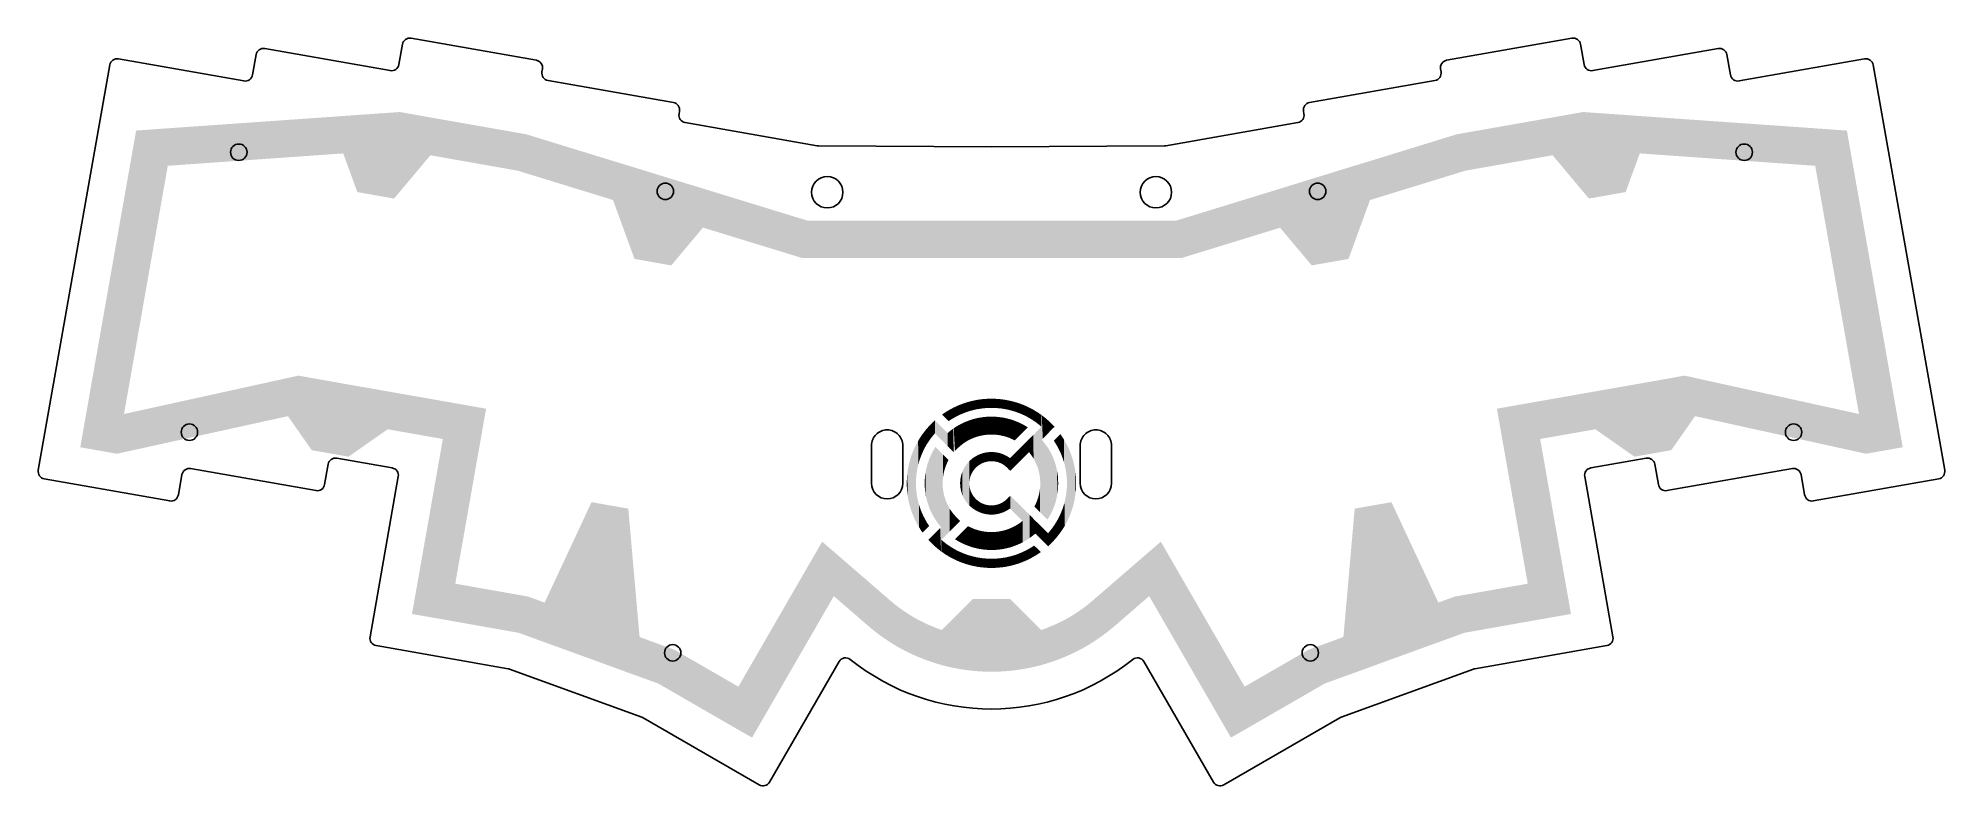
# Model space of a CAD drawing. Extents: x -428 to -172, y -41 to 60.
import ezdxf

# ---------------------------------------------------------------- set-up
doc = ezdxf.new("R2010")
doc.units = 0
for name, color, linetype in [('ACRYLIC_BOTTOM$GRAVING', 7, 'CONTINUOUS'), ('ACRYLIC_BOTTOM$INNERLINE', 1, 'CONTINUOUS'), ('ACRYLIC_BOTTOM$OUTLINE', 5, 'CONTINUOUS')]:
    doc.layers.add(name, color=color, linetype=linetype)

# ---------------------------------------------------------------- blocks, each defined once
blk = doc.blocks.new('*U1')
at = {"layer": 'ACRYLIC_BOTTOM$GRAVING', "linetype": 'CONTINUOUS'}
for points in [[(-308.56, -2.59), (-308.61, 2.43), (-308.56, 2.59)], [(-308.51, -2.74), (-308.56, 2.59), (-308.51, 2.74)], [(-308.56, -2.59), (-308.56, 2.59), (-308.56, -2.59)], [(-308.56, -2.59), (-308.56, 2.59), (-308.56, 2.59)], [(-308.56, -2.59), (-308.56, 2.59), (-308.51, -2.74)], [(-308.46, -2.89), (-308.51, 2.74), (-308.46, 2.89)], [(-308.51, -2.74), (-308.51, 2.74), (-308.51, -2.74)], [(-308.51, -2.74), (-308.51, 2.74), (-308.51, 2.74)], [(-308.51, -2.74), (-308.51, 2.74), (-308.46, -2.89)], [(-308.41, -3.04), (-308.46, 2.89), (-308.41, 3.04)], [(-308.46, -2.89), (-308.46, 2.89), (-308.46, -2.89)], [(-308.46, -2.89), (-308.46, 2.89), (-308.46, 2.89)], [(-308.46, -2.89), (-308.46, 2.89), (-308.41, -3.04)], [(-308.36, -3.19), (-308.41, 3.04), (-308.36, 3.19)], [(-308.41, -3.04), (-308.41, 3.04), (-308.41, -3.04)], [(-308.41, -3.04), (-308.41, 3.04), (-308.41, 3.04)], [(-308.41, -3.04), (-308.41, 3.04), (-308.36, -3.19)], [(-308.3, -3.34), (-308.36, 3.19), (-308.3, 3.34)], [(-308.36, -3.19), (-308.36, 3.19), (-308.36, -3.19)], [(-308.36, -3.19), (-308.36, 3.19), (-308.36, 3.19)], [(-308.36, -3.19), (-308.36, 3.19), (-308.3, -3.34)], [(-308.24, -3.49), (-308.3, 3.34), (-308.24, 3.49)], [(-308.3, -3.34), (-308.3, 3.34), (-308.3, -3.34)], [(-308.3, -3.34), (-308.3, 3.34), (-308.3, 3.34)], [(-308.3, -3.34), (-308.3, 3.34), (-308.24, -3.49)], [(-308.17, -3.63), (-308.24, 3.49), (-308.17, 3.63)], [(-308.24, -3.49), (-308.24, 3.49), (-308.24, -3.49)], [(-308.24, -3.49), (-308.24, 3.49), (-308.24, 3.49)], [(-308.24, -3.49), (-308.24, 3.49), (-308.17, -3.63)], [(-308.11, -3.77), (-308.17, 3.63), (-308.11, 3.77)], [(-308.17, -3.63), (-308.17, 3.63), (-308.17, -3.63)], [(-308.17, -3.63), (-308.17, 3.63), (-308.17, 3.63)], [(-308.17, -3.63), (-308.17, 3.63), (-308.11, -3.77)], [(-308.04, -3.92), (-308.11, 3.77), (-308.04, 3.92)], [(-308.11, -3.77), (-308.11, 3.77), (-308.11, -3.77)], [(-308.11, -3.77), (-308.11, 3.77), (-308.11, 3.77)], [(-308.11, -3.77), (-308.11, 3.77), (-308.04, -3.92)], [(-307.97, -4.06), (-308.04, 3.92), (-307.97, 4.06)], [(-308.04, -3.92), (-308.04, 3.92), (-308.04, -3.92)], [(-308.04, -3.92), (-308.04, 3.92), (-308.04, 3.92)], [(-308.04, -3.92), (-308.04, 3.92), (-307.97, -4.06)], [(-307.9, -4.2), (-307.97, 4.06), (-307.9, 4.2)], [(-307.97, -4.06), (-307.97, 4.06), (-307.97, -4.06)], [(-307.97, -4.06), (-307.97, 4.06), (-307.97, 4.06)], [(-307.97, -4.06), (-307.97, 4.06), (-307.9, -4.2)], [(-307.82, -4.34), (-307.9, 4.2), (-307.82, 4.34)], [(-307.9, -4.2), (-307.9, 4.2), (-307.9, -4.2)], [(-307.9, -4.2), (-307.9, 4.2), (-307.9, 4.2)], [(-307.9, -4.2), (-307.9, 4.2), (-307.82, -4.34)], [(-307.74, -4.47), (-307.82, 4.34), (-307.74, 4.47)], [(-307.82, -4.34), (-307.82, 4.34), (-307.82, -4.34)], [(-307.82, -4.34), (-307.82, 4.34), (-307.82, 4.34)], [(-307.82, -4.34), (-307.82, 4.34), (-307.74, -4.47)], [(-307.66, -4.61), (-307.74, 4.47), (-307.66, 4.61)], [(-307.74, -4.47), (-307.74, 4.47), (-307.74, -4.47)], [(-307.74, -4.47), (-307.74, 4.47), (-307.74, 4.47)], [(-307.74, -4.47), (-307.74, 4.47), (-307.66, -4.61)], [(-307.58, -4.74), (-307.66, 4.61), (-307.58, 4.74)], [(-307.66, -4.61), (-307.66, 4.61), (-307.66, -4.61)], [(-307.66, -4.61), (-307.66, 4.61), (-307.66, 4.61)], [(-307.66, -4.61), (-307.66, 4.61), (-307.58, -4.74)], [(-307.5, -4.87), (-307.58, 4.74), (-307.5, 4.87)], [(-307.58, -4.74), (-307.58, 4.74), (-307.58, -4.74)], [(-307.58, -4.74), (-307.58, 4.74), (-307.58, 4.74)], [(-307.58, -4.74), (-307.58, 4.74), (-307.5, -4.87)], [(-307.5, -4.87), (-307.5, 4.87), (-307.41, -5)], [(-307.41, -5), (-307.5, 4.87), (-307.41, 4.79)], [(-307.41, -5), (-307.41, 4.79), (-307.32, -5.13)], [(-307.32, -5.13), (-307.41, 4.79), (-307.32, 4.7)], [(-307.32, -5.13), (-307.32, 4.7), (-307.14, -5.38)], [(-307.14, -5.38), (-307.32, 4.7), (-307.14, 4.52)], [(-307.14, -5.38), (-307.14, 4.52), (-306.95, -5.63)], [(-306.95, -5.63), (-307.14, 4.52), (-306.95, 4.32)], [(-306.95, -5.63), (-306.95, 4.32), (-306.75, -5.87)], [(-306.75, -5.87), (-306.95, 4.32), (-306.75, 4.12)], [(-306.75, -9.12), (-306.75, 4.12), (-306.71, -9.15)], [(-306.71, -9.15), (-306.75, 4.12), (-306.71, 4.08)], [(-306.71, -7.57), (-306.71, 4.08), (-306.54, -7.41)], [(-306.54, -7.41), (-306.71, 4.08), (-306.54, 3.92)], [(-306.54, -0.03), (-306.54, 3.92), (-306.54, 0.1)], [(-306.54, 0.1), (-306.54, 3.92), (-306.54, 3.92)], [(-306.54, 0.1), (-306.54, 3.92), (-306.54, 0.23)], [(-306.54, 0.23), (-306.54, 3.92), (-306.54, 3.92)], [(-306.54, 0.23), (-306.54, 3.92), (-306.53, 0.36)], [(-306.53, 0.36), (-306.54, 3.92), (-306.53, 3.91)], [(-306.53, 0.36), (-306.53, 3.91), (-306.52, 0.49)], [(-306.52, 0.49), (-306.53, 3.91), (-306.52, 3.9)], [(-306.52, 0.49), (-306.52, 3.9), (-306.51, 0.62)], [(-306.51, 0.62), (-306.52, 3.9), (-306.51, 3.89)], [(-306.51, 0.62), (-306.51, 3.89), (-306.5, 0.74)], [(-306.5, 0.74), (-306.51, 3.89), (-306.5, 3.88)], [(-306.5, 0.74), (-306.5, 3.88), (-306.48, 0.87)], [(-306.48, 0.87), (-306.5, 3.88), (-306.48, 3.86)], [(-306.48, 0.87), (-306.48, 3.86), (-306.46, 1)], [(-306.46, 1), (-306.48, 3.86), (-306.46, 3.84)], [(-306.46, 1), (-306.46, 3.84), (-306.44, 1.13)], [(-306.44, 1.13), (-306.46, 3.84), (-306.44, 3.82)], [(-306.44, 1.13), (-306.44, 3.82), (-306.42, 1.26)], [(-306.42, 1.26), (-306.44, 3.82), (-306.42, 3.8)], [(-306.42, 1.26), (-306.42, 3.8), (-306.39, 1.39)], [(-306.39, 1.39), (-306.42, 3.8), (-306.39, 3.77)], [(-306.39, 1.39), (-306.39, 3.77), (-306.36, 1.51)], [(-306.36, 1.51), (-306.39, 3.77), (-306.36, 3.74)], [(-306.36, 1.51), (-306.36, 3.74), (-306.33, 1.64)], [(-306.33, 1.64), (-306.36, 3.74), (-306.33, 3.71)], [(-306.33, 1.64), (-306.33, 3.71), (-306.3, 1.77)], [(-306.3, 1.77), (-306.33, 3.71), (-306.3, 3.68)], [(-306.3, 1.77), (-306.3, 3.68), (-306.26, 1.9)], [(-306.26, 1.9), (-306.3, 3.68), (-306.26, 3.64)], [(-306.26, 1.9), (-306.26, 3.64), (-306.22, 2.02)], [(-306.22, 2.02), (-306.26, 3.64), (-306.22, 3.6)], [(-306.22, 2.02), (-306.22, 3.6), (-306.18, 2.15)], [(-306.18, 2.15), (-306.22, 3.6), (-306.18, 3.56)], [(-306.18, 2.15), (-306.18, 3.56), (-306.13, 2.27)], [(-306.13, 2.27), (-306.18, 3.56), (-306.13, 3.51)], [(-306.13, 2.27), (-306.13, 3.51), (-306.09, 2.4)], [(-306.09, 2.4), (-306.13, 3.51), (-306.09, 3.47)], [(-306.09, 2.4), (-306.09, 3.47), (-306.04, 2.52)], [(-306.04, 2.52), (-306.09, 3.47), (-306.04, 3.42)], [(-306.04, 2.52), (-306.04, 3.42), (-305.98, 2.64)], [(-305.98, 2.64), (-306.04, 3.42), (-305.98, 3.36)], [(-305.98, 2.64), (-305.98, 3.36), (-305.93, 2.76)], [(-305.93, 2.76), (-305.98, 3.36), (-305.93, 3.31)], [(-305.93, 2.76), (-305.93, 3.31), (-305.87, 2.88)], [(-305.87, 2.88), (-305.93, 3.31), (-305.87, 3.25)], [(-305.87, 2.88), (-305.87, 3.25), (-305.81, 3)], [(-305.81, 3), (-305.87, 3.25), (-305.81, 3.19)], [(-305.81, 3), (-305.81, 3.19), (-305.75, 3.12)], [(-308.93, -0.5), (-308.94, 0.34), (-308.93, 0.5)], [(-308.94, -0.34), (-308.94, 0.17), (-308.94, 0.34)], [(-308.94, -0.34), (-308.94, 0.34), (-308.94, -0.34)], [(-308.94, -0.34), (-308.94, 0.34), (-308.94, 0.34)], [(-308.94, -0.34), (-308.94, 0.34), (-308.93, -0.5)], [(-308.94, -0.17), (-308.94, 0), (-308.94, 0.17)], [(-308.94, -0.17), (-308.94, 0.17), (-308.94, -0.17)], [(-308.94, -0.17), (-308.94, 0.17), (-308.94, 0.17)], [(-308.94, -0.17), (-308.94, 0.17), (-308.94, -0.34)], [(-308.92, -0.67), (-308.93, 0.5), (-308.92, 0.67)], [(-308.93, -0.5), (-308.93, 0.5), (-308.93, -0.5)], [(-308.93, -0.5), (-308.93, 0.5), (-308.93, 0.5)], [(-308.93, -0.5), (-308.93, 0.5), (-308.92, -0.67)], [(-308.9, -0.83), (-308.92, 0.67), (-308.9, 0.83)], [(-308.92, -0.67), (-308.92, 0.67), (-308.92, -0.67)], [(-308.92, -0.67), (-308.92, 0.67), (-308.92, 0.67)], [(-308.92, -0.67), (-308.92, 0.67), (-308.9, -0.83)], [(-308.89, -1), (-308.9, 0.83), (-308.89, 1)], [(-308.9, -0.83), (-308.9, 0.83), (-308.9, -0.83)], [(-308.9, -0.83), (-308.9, 0.83), (-308.9, 0.83)], [(-308.9, -0.83), (-308.9, 0.83), (-308.89, -1)], [(-308.87, -1.16), (-308.89, 1), (-308.87, 1.16)], [(-308.89, -1), (-308.89, 1), (-308.89, -1)], [(-308.89, -1), (-308.89, 1), (-308.89, 1)], [(-308.89, -1), (-308.89, 1), (-308.87, -1.16)], [(-308.84, -1.32), (-308.87, 1.16), (-308.84, 1.32)], [(-308.87, -1.16), (-308.87, 1.16), (-308.87, -1.16)], [(-308.87, -1.16), (-308.87, 1.16), (-308.87, 1.16)], [(-308.87, -1.16), (-308.87, 1.16), (-308.84, -1.32)], [(-308.82, -1.48), (-308.84, 1.32), (-308.82, 1.48)], [(-308.84, -1.32), (-308.84, 1.32), (-308.84, -1.32)], [(-308.84, -1.32), (-308.84, 1.32), (-308.84, 1.32)], [(-308.84, -1.32), (-308.84, 1.32), (-308.82, -1.48)], [(-308.79, -1.65), (-308.82, 1.48), (-308.79, 1.65)], [(-308.82, -1.48), (-308.82, 1.48), (-308.82, -1.48)], [(-308.82, -1.48), (-308.82, 1.48), (-308.82, 1.48)], [(-308.82, -1.48), (-308.82, 1.48), (-308.79, -1.65)], [(-308.76, -1.8), (-308.79, 1.65), (-308.76, 1.8)], [(-308.79, -1.65), (-308.79, 1.65), (-308.79, -1.65)], [(-308.79, -1.65), (-308.79, 1.65), (-308.79, 1.65)], [(-308.79, -1.65), (-308.79, 1.65), (-308.76, -1.8)], [(-308.73, -1.96), (-308.76, 1.8), (-308.73, 1.96)], [(-308.76, -1.8), (-308.76, 1.8), (-308.76, -1.8)], [(-308.76, -1.8), (-308.76, 1.8), (-308.76, 1.8)], [(-308.76, -1.8), (-308.76, 1.8), (-308.73, -1.96)], [(-308.69, -2.12), (-308.73, 1.96), (-308.69, 2.12)], [(-308.73, -1.96), (-308.73, 1.96), (-308.73, -1.96)], [(-308.73, -1.96), (-308.73, 1.96), (-308.73, 1.96)], [(-308.73, -1.96), (-308.73, 1.96), (-308.69, -2.12)], [(-308.65, -2.28), (-308.69, 2.12), (-308.65, 2.28)], [(-308.69, -2.12), (-308.69, 2.12), (-308.69, -2.12)], [(-308.69, -2.12), (-308.69, 2.12), (-308.69, 2.12)], [(-308.69, -2.12), (-308.69, 2.12), (-308.65, -2.28)], [(-308.61, -2.43), (-308.65, 2.28), (-308.61, 2.43)], [(-308.65, -2.28), (-308.65, 2.28), (-308.65, -2.28)], [(-308.65, -2.28), (-308.65, 2.28), (-308.65, 2.28)], [(-308.65, -2.28), (-308.65, 2.28), (-308.61, -2.43)], [(-308.61, -2.43), (-308.61, 2.43), (-308.61, -2.43)], [(-308.61, -2.43), (-308.61, 2.43), (-308.61, 2.43)], [(-308.61, -2.43), (-308.61, 2.43), (-308.56, -2.59)], [(-306.54, -7.41), (-306.54, -0.03), (-306.54, -7.41)], [(-306.54, -7.41), (-306.54, -0.03), (-306.54, -0.16)], [(-306.54, -7.41), (-306.54, -0.16), (-306.53, -7.4)], [(-306.53, -7.4), (-306.54, -0.16), (-306.53, -0.29)], [(-306.53, -7.4), (-306.53, -0.29), (-306.53, -7.39)], [(-306.53, -7.39), (-306.53, -0.29), (-306.53, -0.42)], [(-306.53, -7.39), (-306.53, -0.42), (-306.52, -7.38)], [(-306.52, -7.38), (-306.53, -0.42), (-306.52, -0.55)], [(-306.52, -7.38), (-306.52, -0.55), (-306.51, -7.37)], [(-306.51, -7.37), (-306.52, -0.55), (-306.51, -0.68)], [(-306.51, -7.37), (-306.51, -0.68), (-306.49, -7.36)], [(-306.49, -7.36), (-306.51, -0.68), (-306.49, -0.8)], [(-306.49, -7.36), (-306.49, -0.8), (-306.47, -7.34)], [(-306.47, -7.34), (-306.49, -0.8), (-306.47, -0.93)], [(-306.47, -7.34), (-306.47, -0.93), (-306.45, -7.32)], [(-306.45, -7.32), (-306.47, -0.93), (-306.45, -1.06)], [(-306.45, -7.32), (-306.45, -1.06), (-306.43, -7.3)], [(-306.43, -7.3), (-306.45, -1.06), (-306.43, -1.19)], [(-306.43, -7.3), (-306.43, -1.19), (-306.41, -7.27)], [(-306.41, -7.27), (-306.43, -1.19), (-306.41, -1.31)], [(-306.41, -7.27), (-306.41, -1.31), (-306.38, -7.25)], [(-306.38, -7.25), (-306.41, -1.31), (-306.38, -1.44)], [(-306.38, -7.25), (-306.38, -1.44), (-306.35, -7.22)], [(-306.35, -7.22), (-306.38, -1.44), (-306.35, -1.57)], [(-306.35, -7.22), (-306.35, -1.57), (-306.32, -7.18)], [(-306.32, -7.18), (-306.35, -1.57), (-306.32, -1.69)], [(-306.32, -7.18), (-306.32, -1.69), (-306.28, -7.15)], [(-306.28, -7.15), (-306.32, -1.69), (-306.28, -1.82)], [(-306.28, -7.15), (-306.28, -1.82), (-306.25, -7.11)], [(-306.25, -7.11), (-306.28, -1.82), (-306.25, -1.94)], [(-306.25, -7.11), (-306.25, -1.94), (-306.21, -7.07)], [(-306.21, -7.07), (-306.25, -1.94), (-306.21, -2.06)], [(-306.21, -7.07), (-306.21, -2.06), (-306.16, -7.03)], [(-306.16, -7.03), (-306.21, -2.06), (-306.16, -2.19)], [(-306.16, -7.03), (-306.16, -2.19), (-306.12, -6.99)], [(-306.12, -6.99), (-306.16, -2.19), (-306.12, -2.31)], [(-306.12, -6.99), (-306.12, -2.31), (-306.07, -6.94)], [(-306.07, -6.94), (-306.12, -2.31), (-306.07, -2.43)], [(-306.07, -6.94), (-306.07, -2.43), (-306.02, -6.89)], [(-306.02, -6.89), (-306.07, -2.43), (-306.02, -2.55)], [(-306.02, -6.89), (-306.02, -2.55), (-305.97, -6.84)], [(-305.97, -6.84), (-306.02, -2.55), (-305.97, -2.67)], [(-305.97, -6.84), (-305.97, -2.67), (-305.92, -6.78)], [(-305.92, -6.78), (-305.97, -2.67), (-305.92, -2.79)], [(-305.92, -6.78), (-305.92, -2.79), (-305.86, -6.73)], [(-305.86, -6.73), (-305.92, -2.79), (-305.86, -2.9)], [(-305.86, -6.73), (-305.86, -2.9), (-305.8, -6.67)], [(-305.8, -6.67), (-305.86, -2.9), (-305.8, -3.02)], [(-305.8, -6.67), (-305.8, -3.02), (-305.74, -6.61)], [(-305.74, -6.61), (-305.8, -3.02), (-305.74, -3.14)], [(-305.74, -6.61), (-305.74, -3.14), (-305.68, -6.54)], [(-305.68, -6.54), (-305.74, -3.14), (-305.68, -3.25)], [(-305.68, -6.54), (-305.68, -3.25), (-305.61, -6.48)], [(-305.61, -6.48), (-305.68, -3.25), (-305.61, -3.36)], [(-305.61, -6.48), (-305.61, -3.36), (-305.58, -6.44)], [(-305.58, -6.44), (-305.61, -3.36), (-305.58, -3.42)], [(-305.58, -6.44), (-305.58, -3.42), (-305.54, -6.41)], [(-305.54, -6.41), (-305.58, -3.42), (-305.54, -3.47)], [(-305.54, -6.41), (-305.54, -3.47), (-305.47, -6.34)], [(-305.47, -6.34), (-305.54, -3.47), (-305.47, -3.59)], [(-305.47, -6.34), (-305.47, -3.59), (-305.4, -6.26)], [(-305.4, -6.26), (-305.47, -3.59), (-305.4, -3.7)], [(-305.4, -6.26), (-305.4, -3.7), (-305.32, -6.19)], [(-305.32, -6.19), (-305.4, -3.7), (-305.32, -3.8)], [(-305.32, -6.19), (-305.32, -3.8), (-305.24, -6.11)], [(-305.24, -6.11), (-305.32, -3.8), (-305.24, -3.91)], [(-305.24, -6.11), (-305.24, -3.91), (-305.16, -6.03)], [(-305.16, -6.03), (-305.24, -3.91), (-305.16, -4.02)], [(-305.16, -6.03), (-305.16, -4.02), (-305.08, -5.94)], [(-305.08, -5.94), (-305.16, -4.02), (-305.08, -4.12)], [(-305.08, -5.94), (-305.08, -4.12), (-304.99, -5.86)], [(-304.99, -5.86), (-305.08, -4.12), (-304.99, -4.22)], [(-304.99, -5.86), (-304.99, -4.22), (-304.9, -5.77)], [(-304.9, -5.77), (-304.99, -4.22), (-304.9, -4.32)], [(-304.9, -5.77), (-304.9, -4.32), (-304.81, -5.68)], [(-304.81, -5.68), (-304.9, -4.32), (-304.81, -4.42)], [(-304.81, -5.68), (-304.81, -4.42), (-304.72, -5.59)], [(-304.72, -5.59), (-304.81, -4.42), (-304.72, -4.52)], [(-304.72, -5.59), (-304.72, -4.52), (-304.63, -5.49)], [(-304.63, -5.49), (-304.72, -4.52), (-304.63, -4.62)], [(-304.63, -5.49), (-304.63, -4.62), (-304.19, -5.06)], [(-308.02, -8.02), (-308.46, -7.58), (-308.02, -7.15)], [(-307.84, -8.19), (-308.02, -7.15), (-307.84, -6.97)], [(-308.02, -8.02), (-308.02, -7.15), (-307.84, -8.19)], [(-307.66, -8.37), (-307.84, -6.97), (-307.66, -6.78)], [(-307.84, -8.19), (-307.84, -6.97), (-307.66, -8.37)], [(-307.47, -8.54), (-307.66, -6.78), (-307.47, -6.59)], [(-307.66, -8.37), (-307.66, -6.78), (-307.47, -8.54)], [(-307.28, -8.7), (-307.47, -6.59), (-307.28, -6.4)], [(-307.47, -8.54), (-307.47, -6.59), (-307.28, -8.7)], [(-307.08, -8.86), (-307.28, -6.4), (-307.08, -6.2)], [(-307.28, -8.7), (-307.28, -6.4), (-307.08, -8.86)], [(-306.88, -9.02), (-307.08, -6.2), (-306.88, -6)], [(-307.08, -8.86), (-307.08, -6.2), (-306.88, -9.02)], [(-306.75, -9.12), (-306.88, -6), (-306.75, -5.87)], [(-306.88, -9.02), (-306.88, -6), (-306.75, -9.12)], [(-306.71, -9.15), (-306.71, -7.57), (-306.68, -9.17)], [(-306.68, -9.17), (-306.71, -7.57), (-306.68, -7.59)], [(-306.68, -9.17), (-306.68, -7.59), (-306.55, -9.26)], [(-306.55, -9.26), (-306.68, -7.59), (-306.55, -7.71)], [(-306.55, -9.26), (-306.55, -7.71), (-306.48, -9.31)], [(-306.48, -9.31), (-306.55, -7.71), (-306.48, -7.77)], [(-306.48, -9.31), (-306.48, -7.77), (-306.39, -9.37)], [(-306.39, -9.37), (-306.48, -7.77), (-306.39, -7.84)], [(-306.39, -9.37), (-306.39, -7.84), (-306.27, -9.46)], [(-306.27, -9.46), (-306.39, -7.84), (-306.27, -7.94)], [(-306.27, -9.46), (-306.27, -7.94), (-306.23, -9.48)], [(-306.23, -9.48), (-306.27, -7.94), (-306.23, -7.97)], [(-306.23, -9.48), (-306.23, -7.97), (-306.07, -9.59)], [(-306.07, -9.59), (-306.23, -7.97), (-306.07, -8.09)], [(-306.07, -9.59), (-306.07, -8.09), (-306.06, -9.59)], [(-306.06, -9.59), (-306.07, -8.09), (-306.06, -8.1)], [(-306.06, -9.59), (-306.06, -8.1), (-305.9, -9.69)], [(-305.9, -9.69), (-306.06, -8.1), (-305.9, -8.22)], [(-305.9, -9.69), (-305.9, -8.22), (-305.84, -9.72)], [(-305.84, -9.72), (-305.9, -8.22), (-305.84, -8.26)], [(-305.84, -9.72), (-305.84, -8.26), (-305.73, -9.79)], [(-305.73, -9.79), (-305.84, -8.26), (-305.73, -8.33)], [(-305.73, -9.79), (-305.73, -8.33), (-305.63, -9.85)], [(-305.63, -9.85), (-305.73, -8.33), (-305.63, -8.4)], [(-305.63, -9.85), (-305.63, -8.4), (-305.56, -9.89)], [(-305.56, -9.89), (-305.63, -8.4), (-305.56, -8.45)], [(-305.56, -9.89), (-305.56, -8.45), (-305.41, -9.97)], [(-305.41, -9.97), (-305.56, -8.45), (-305.41, -8.55)], [(-305.41, -9.97), (-305.41, -8.55), (-305.39, -9.98)], [(-305.39, -9.98), (-305.41, -8.55), (-305.39, -8.56)], [(-305.39, -9.98), (-305.39, -8.56), (-305.22, -10.07)], [(-305.22, -10.07), (-305.39, -8.56), (-305.22, -8.67)], [(-305.22, -10.07), (-305.22, -8.67), (-305.19, -10.09)], [(-305.19, -10.09), (-305.22, -8.67), (-305.19, -8.68)], [(-305.19, -10.09), (-305.19, -8.68), (-305.04, -10.16)], [(-305.04, -10.16), (-305.19, -8.68), (-305.04, -8.77)], [(-305.04, -10.16), (-305.04, -8.77), (-304.96, -10.2)], [(-304.96, -10.2), (-305.04, -8.77), (-304.96, -8.81)], [(-304.96, -10.2), (-304.96, -8.81), (-304.86, -10.25)], [(-304.86, -10.25), (-304.96, -8.81), (-304.86, -8.87)], [(-304.86, -10.25), (-304.86, -8.87), (-304.74, -10.31)], [(-304.74, -10.31), (-304.86, -8.87), (-304.74, -8.94)], [(-304.74, -10.31), (-304.74, -8.94), (-304.68, -10.33)], [(-304.68, -10.33), (-304.74, -8.94), (-304.68, -8.97)], [(-304.68, -10.33), (-304.68, -8.97), (-304.51, -10.41)], [(-304.51, -10.41), (-304.68, -8.97), (-304.51, -9.05)], [(-304.51, -10.41), (-304.51, -9.05), (-304.5, -10.41)], [(-304.5, -10.41), (-304.51, -9.05), (-304.5, -9.06)], [(-304.5, -10.41), (-304.5, -9.06), (-304.31, -10.49)], [(-304.31, -10.49), (-304.5, -9.06), (-304.31, -9.15)], [(-304.31, -10.49), (-304.31, -9.15), (-304.28, -10.51)], [(-304.28, -10.51), (-304.31, -9.15), (-304.28, -9.16)], [(-304.28, -10.51), (-304.28, -9.16), (-304.13, -10.56)], [(-304.13, -10.56), (-304.28, -9.16), (-304.13, -9.23)], [(-304.13, -10.56), (-304.13, -9.23), (-304.04, -10.6)], [(-304.04, -10.6), (-304.13, -9.23), (-304.04, -9.27)], [(-304.04, -10.6), (-304.04, -9.27), (-303.94, -10.64)], [(-303.94, -10.64), (-304.04, -9.27), (-303.94, -9.31)], [(-303.94, -10.64), (-303.94, -9.31), (-303.81, -10.68)], [(-303.81, -10.68), (-303.94, -9.31), (-303.81, -9.37)], [(-303.81, -10.68), (-303.81, -9.37), (-303.75, -10.7)], [(-303.75, -10.7), (-303.81, -9.37), (-303.75, -9.39)], [(-303.75, -10.7), (-303.75, -9.39), (-303.57, -10.77)], [(-303.57, -10.77), (-303.75, -9.39), (-303.57, -9.46)], [(-303.57, -10.77), (-303.57, -9.46), (-303.56, -10.77)], [(-303.56, -10.77), (-303.57, -9.46), (-303.56, -9.46)], [(-303.56, -10.77), (-303.56, -9.46), (-303.37, -10.83)], [(-303.37, -10.83), (-303.56, -9.46), (-303.37, -9.53)], [(-303.37, -10.83), (-303.37, -9.53), (-303.33, -10.84)], [(-303.33, -10.84), (-303.37, -9.53), (-303.33, -9.55)], [(-303.33, -10.84), (-303.33, -9.55), (-303.18, -10.89)], [(-303.18, -10.89), (-303.33, -9.55), (-303.18, -9.6)], [(-303.18, -10.89), (-303.18, -9.6), (-303.09, -10.91)], [(-303.09, -10.91), (-303.18, -9.6), (-303.09, -9.63)], [(-303.09, -10.91), (-303.09, -9.63), (-302.98, -10.94)], [(-302.98, -10.94), (-303.09, -9.63), (-302.98, -9.66)], [(-302.98, -10.94), (-302.98, -9.66), (-302.85, -10.98)], [(-302.85, -10.98), (-302.98, -9.66), (-302.85, -9.7)], [(-302.85, -10.98), (-302.85, -9.7), (-302.78, -10.99)], [(-302.78, -10.99), (-302.85, -9.7), (-302.78, -9.72)], [(-302.78, -10.99), (-302.78, -9.72), (-302.6, -11.04)], [(-302.6, -11.04), (-302.78, -9.72), (-302.6, -9.77)], [(-302.6, -11.04), (-302.6, -9.77), (-302.59, -11.04)], [(-302.59, -11.04), (-302.6, -9.77), (-302.59, -9.77)], [(-302.59, -11.04), (-302.59, -9.77), (-302.39, -11.09)], [(-302.39, -11.09), (-302.59, -9.77), (-302.39, -9.82)], [(-302.39, -11.09), (-302.39, -9.82), (-302.36, -11.09)], [(-302.36, -11.09), (-302.39, -9.82), (-302.36, -9.83)], [(-302.36, -11.09), (-302.36, -9.83), (-302.19, -11.13)], [(-302.19, -11.13), (-302.36, -9.83), (-302.19, -9.87)], [(-302.19, -11.13), (-302.19, -9.87), (-302.11, -11.14)], [(-302.11, -11.14), (-302.19, -9.87), (-302.11, -9.89)], [(-302.11, -11.14), (-302.11, -9.89), (-301.99, -11.16)], [(-301.99, -11.16), (-302.11, -9.89), (-301.99, -9.91)], [(-301.99, -11.16), (-301.99, -9.91), (-301.86, -11.19)], [(-301.86, -11.19), (-301.99, -9.91), (-301.86, -9.94)], [(-301.86, -11.19), (-301.86, -9.94), (-301.79, -11.2)], [(-301.79, -11.2), (-301.86, -9.94), (-301.79, -9.95)], [(-301.79, -11.2), (-301.79, -9.95), (-301.61, -11.22)], [(-301.61, -11.22), (-301.79, -9.95), (-301.61, -9.98)], [(-301.61, -11.22), (-301.61, -9.98), (-301.58, -11.23)], [(-301.58, -11.23), (-301.61, -9.98), (-301.58, -9.98)], [(-301.58, -11.23), (-301.58, -9.98), (-301.38, -11.26)], [(-301.38, -11.26), (-301.58, -9.98), (-301.38, -10.01)], [(-301.38, -11.26), (-301.38, -10.01), (-301.36, -11.26)], [(-301.36, -11.26), (-301.38, -10.01), (-301.36, -10.02)], [(-301.36, -11.26), (-301.36, -10.02), (-301.18, -11.28)], [(-301.18, -11.28), (-301.36, -10.02), (-301.18, -10.04)], [(-301.18, -11.28), (-301.18, -10.04), (-301.11, -11.28)], [(-301.11, -11.28), (-301.18, -10.04), (-301.11, -10.05)], [(-301.11, -11.28), (-301.11, -10.05), (-300.97, -11.3)], [(-300.97, -11.3), (-301.11, -10.05), (-300.97, -10.06)], [(-300.97, -11.3), (-300.97, -10.06), (-300.86, -11.31)], [(-300.86, -11.31), (-300.97, -10.06), (-300.86, -10.07)], [(-300.86, -11.31), (-300.86, -10.07), (-300.76, -11.31)], [(-300.76, -11.31), (-300.86, -10.07), (-300.76, -10.08)], [(-300.76, -11.31), (-300.76, -10.08), (-300.61, -11.32)], [(-300.61, -11.32), (-300.76, -10.08), (-300.61, -10.09)], [(-300.61, -11.32), (-300.61, -10.09), (-300.55, -11.33)], [(-300.55, -11.33), (-300.61, -10.09), (-300.55, -10.09)], [(-300.55, -11.33), (-300.55, -10.09), (-300.36, -11.33)], [(-300.36, -11.33), (-300.55, -10.09), (-300.36, -10.1)], [(-300.36, -11.33), (-300.36, -10.1), (-300.33, -11.33)], [(-300.33, -11.33), (-300.36, -10.1), (-300.33, -10.1)], [(-300.33, -11.33), (-300.33, -10.1), (-300.12, -11.34)], [(-300.12, -11.34), (-300.33, -10.1), (-300.12, -10.11)], [(-300.12, -11.34), (-300.12, -10.11), (-300.11, -11.34)], [(-300.11, -11.34), (-300.12, -10.11), (-300.11, -10.11)], [(-300.11, -11.34), (-300.11, -10.11), (-299.9, -11.34)], [(-299.9, -11.34), (-300.11, -10.11), (-299.9, -10.11)], [(-299.9, -11.34), (-299.9, -10.11), (-299.86, -11.34)], [(-299.86, -11.34), (-299.9, -10.11), (-299.86, -10.11)], [(-299.69, -11.33), (-299.86, -10.11), (-299.69, -10.1)], [(-299.86, -11.34), (-299.86, -10.11), (-299.69, -11.33)], [(-299.69, -11.33), (-299.69, -10.1), (-299.61, -11.33)], [(-299.61, -11.33), (-299.69, -10.1), (-299.61, -10.1)], [(-299.48, -11.33), (-299.61, -10.1), (-299.48, -10.09)], [(-299.61, -11.33), (-299.61, -10.1), (-299.48, -11.33)], [(-299.48, -11.33), (-299.48, -10.09), (-299.37, -11.32)], [(-299.37, -11.32), (-299.48, -10.09), (-299.37, -10.09)], [(-299.26, -11.31), (-299.37, -10.09), (-299.26, -10.08)], [(-299.37, -11.32), (-299.37, -10.09), (-299.26, -11.31)], [(-299.12, -11.3), (-299.26, -10.08), (-299.12, -10.07)], [(-299.26, -11.31), (-299.26, -10.08), (-299.12, -11.3)], [(-299.05, -11.3), (-299.12, -10.07), (-299.05, -10.06)], [(-299.12, -11.3), (-299.12, -10.07), (-299.05, -11.3)], [(-298.87, -11.28), (-299.05, -10.06), (-298.87, -10.04)], [(-299.05, -11.3), (-299.05, -10.06), (-298.87, -11.28)], [(-298.87, -11.28), (-298.87, -10.04), (-298.84, -11.28)], [(-298.84, -11.28), (-298.87, -10.04), (-298.84, -10.04)], [(-298.63, -11.26), (-298.84, -10.04), (-298.63, -10.01)], [(-298.84, -11.28), (-298.84, -10.04), (-298.63, -11.26)], [(-298.42, -11.23), (-298.63, -10.01), (-298.42, -9.98)], [(-298.63, -11.26), (-298.63, -10.01), (-298.63, -11.26)], [(-298.63, -11.26), (-298.63, -10.01), (-298.63, -10.01)], [(-298.63, -11.26), (-298.63, -10.01), (-298.42, -11.23)], [(-298.42, -11.23), (-298.42, -9.98), (-298.39, -11.22)], [(-298.39, -11.22), (-298.42, -9.98), (-298.39, -9.98)], [(-298.21, -11.2), (-298.39, -9.98), (-298.21, -9.95)], [(-298.39, -11.22), (-298.39, -9.98), (-298.21, -11.2)], [(-298.14, -11.19), (-298.21, -9.95), (-298.14, -9.94)], [(-298.21, -11.2), (-298.21, -9.95), (-298.14, -11.19)], [(-298, -11.16), (-298.14, -9.94), (-298, -9.91)], [(-298.14, -11.19), (-298.14, -9.94), (-298, -11.16)], [(-297.9, -11.14), (-298, -9.91), (-297.9, -9.89)], [(-298, -11.16), (-298, -9.91), (-297.9, -11.14)], [(-297.79, -11.12), (-297.9, -9.89), (-297.79, -9.86)], [(-297.9, -11.14), (-297.9, -9.89), (-297.79, -11.12)], [(-297.66, -11.1), (-297.79, -9.86), (-297.66, -9.83)], [(-297.79, -11.12), (-297.79, -9.86), (-297.66, -11.1)], [(-297.58, -11.08), (-297.66, -9.83), (-297.58, -9.81)], [(-297.66, -11.1), (-297.66, -9.83), (-297.58, -11.08)], [(-297.42, -11.04), (-297.58, -9.81), (-297.42, -9.77)], [(-297.58, -11.08), (-297.58, -9.81), (-297.42, -11.04)], [(-297.38, -11.03), (-297.42, -9.77), (-297.38, -9.76)], [(-297.42, -11.04), (-297.42, -9.77), (-297.38, -11.03)], [(-297.18, -10.98), (-297.38, -9.76), (-297.18, -9.71)], [(-297.38, -11.03), (-297.38, -9.76), (-297.18, -10.98)], [(-297.17, -10.98), (-297.18, -9.71), (-297.17, -9.7)], [(-297.18, -10.98), (-297.18, -9.71), (-297.17, -10.98)], [(-296.97, -10.93), (-297.17, -9.7), (-296.97, -9.64)], [(-297.17, -10.98), (-297.17, -9.7), (-296.97, -10.93)], [(-296.97, -10.93), (-296.97, -9.64), (-296.94, -10.92)], [(-296.94, -10.92), (-296.97, -9.64), (-296.94, -9.64)], [(-296.76, -10.87), (-296.94, -9.64), (-296.76, -9.58)], [(-296.94, -10.92), (-296.94, -9.64), (-296.76, -10.87)], [(-296.71, -10.85), (-296.76, -9.58), (-296.71, -9.56)], [(-296.76, -10.87), (-296.76, -9.58), (-296.71, -10.85)], [(-296.56, -10.81), (-296.71, -9.56), (-296.56, -9.51)], [(-296.71, -10.85), (-296.71, -9.56), (-296.56, -10.81)], [(-296.48, -10.78), (-296.56, -9.51), (-296.48, -9.47)], [(-296.56, -10.81), (-296.56, -9.51), (-296.48, -10.78)], [(-296.36, -10.74), (-296.48, -9.47), (-296.36, -9.43)], [(-296.48, -10.78), (-296.48, -9.47), (-296.36, -10.74)], [(-296.24, -10.7), (-296.36, -9.43), (-296.24, -9.38)], [(-296.36, -10.74), (-296.36, -9.43), (-296.24, -10.7)], [(-296.17, -10.67), (-296.24, -9.38), (-296.17, -9.35)], [(-296.24, -10.7), (-296.24, -9.38), (-296.17, -10.67)], [(-296.01, -10.61), (-296.17, -9.35), (-296.01, -9.29)], [(-296.17, -10.67), (-296.17, -9.35), (-296.01, -10.61)], [(-295.97, -10.6), (-296.01, -9.29), (-295.97, -9.27)], [(-296.01, -10.61), (-296.01, -9.29), (-295.97, -10.6)], [(-295.78, -10.53), (-295.97, -9.27), (-295.78, -9.19)], [(-295.97, -10.6), (-295.97, -9.27), (-295.78, -10.53)], [(-295.58, -10.44), (-295.78, -9.18), (-295.58, -9.09)], [(-295.78, -10.52), (-295.78, -9.19), (-295.78, -9.18)], [(-295.78, -10.52), (-295.78, -9.18), (-295.58, -10.44)], [(-295.78, -10.53), (-295.78, -9.19), (-295.78, -10.52)], [(-295.56, -10.43), (-295.58, -9.09), (-295.56, -9.08)], [(-295.58, -10.44), (-295.58, -9.09), (-295.56, -10.43)], [(-295.39, -10.36), (-295.56, -9.08), (-295.39, -9)], [(-295.56, -10.43), (-295.56, -9.08), (-295.39, -10.36)], [(-295.33, -10.33), (-295.39, -9), (-295.33, -8.96)], [(-295.39, -10.36), (-295.39, -9), (-295.33, -10.33)], [(-295.2, -10.27), (-295.33, -8.96), (-295.2, -8.9)], [(-295.33, -10.33), (-295.33, -8.96), (-295.2, -10.27)], [(-295.11, -10.23), (-295.2, -8.9), (-295.11, -8.84)], [(-295.2, -10.27), (-295.2, -8.9), (-295.11, -10.23)], [(-295.01, -10.18), (-295.11, -8.84), (-295.01, -8.79)], [(-295.11, -10.23), (-295.11, -8.84), (-295.01, -10.18)], [(-294.89, -10.12), (-295.01, -8.79), (-294.89, -8.72)], [(-295.01, -10.18), (-295.01, -8.79), (-294.89, -10.12)], [(-294.83, -10.09), (-294.89, -8.72), (-294.83, -8.69)], [(-294.89, -10.12), (-294.89, -8.72), (-294.83, -10.09)], [(-294.67, -10.01), (-294.83, -8.69), (-294.67, -8.59)], [(-294.83, -10.09), (-294.83, -8.69), (-294.67, -10.01)], [(-294.65, -9.99), (-294.67, -8.59), (-294.65, -8.57)], [(-294.67, -10.01), (-294.67, -8.59), (-294.65, -9.99)], [(-294.46, -9.89), (-294.65, -8.57), (-294.46, -8.46)], [(-294.65, -9.99), (-294.65, -8.57), (-294.46, -9.89)], [(-294.45, -9.89), (-294.46, -8.46), (-294.45, -8.45)], [(-294.46, -9.89), (-294.46, -8.46), (-294.45, -9.89)], [(-294.29, -9.79), (-294.45, -8.45), (-294.29, -8.34)], [(-294.45, -9.89), (-294.45, -8.45), (-294.29, -9.79)], [(-294.29, -9.79), (-294.29, -8.34), (-294.24, -9.76)], [(-294.24, -9.76), (-294.29, -8.34), (-294.24, -8.39)], [(-294.24, -9.76), (-294.24, -8.39), (-294.02, -9.63)], [(-294.02, -9.63), (-294.24, -8.39), (-294.02, -8.6)], [(-294.02, -9.63), (-294.02, -8.6), (-293.81, -9.5)], [(-293.81, -9.5), (-294.02, -8.6), (-293.81, -8.81)], [(-293.81, -9.5), (-293.81, -8.81), (-293.61, -9.36)], [(-293.61, -9.36), (-293.81, -8.81), (-293.61, -9.01)], [(-293.61, -9.36), (-293.61, -9.01), (-293.4, -9.22)]]:
    blk.add_solid(points, dxfattribs=at)
blk = doc.blocks.new('*U2')
at = {"layer": 'ACRYLIC_BOTTOM$GRAVING', "linetype": 'CONTINUOUS'}
for points in [[(-308.34, 5.73), (-308.37, 7.65), (-308.34, 7.69)], [(-308.22, 5.89), (-308.34, 7.69), (-308.22, 7.82)], [(-308.34, 5.73), (-308.34, 7.69), (-308.22, 5.89)], [(-308.2, 5.92), (-308.22, 7.82), (-308.2, 7.84)], [(-308.22, 5.89), (-308.22, 7.82), (-308.2, 5.92)], [(-308.1, 6.06), (-308.2, 7.84), (-308.1, 7.94)], [(-308.2, 5.92), (-308.2, 7.84), (-308.1, 6.06)], [(-308.02, 6.16), (-308.1, 7.94), (-308.02, 8.02)], [(-308.1, 6.06), (-308.1, 7.94), (-308.02, 6.16)], [(-307.97, 6.22), (-308.02, 8.02), (-307.97, 8.07)], [(-308.02, 6.16), (-308.02, 8.02), (-307.97, 6.22)], [(-307.85, 6.38), (-307.97, 8.07), (-307.85, 8.2)], [(-307.97, 6.22), (-307.97, 8.07), (-307.85, 6.38)], [(-307.71, 6.54), (-307.85, 8.2), (-307.71, 8.33)], [(-307.85, 6.38), (-307.85, 8.2), (-307.71, 6.54)], [(-307.59, 6.69), (-307.71, 8.33), (-307.59, 8.45)], [(-307.71, 6.54), (-307.71, 8.33), (-307.59, 6.69)], [(-307.59, 6.69), (-307.59, 8.45), (-307.58, 6.7)], [(-307.58, 6.7), (-307.59, 8.45), (-307.58, 8.44)], [(-307.58, 6.7), (-307.58, 8.44), (-305.87, 5)], [(-305.87, 5), (-307.58, 8.44), (-305.87, 6.74)], [(-304.55, 4.69), (-304.61, 7.66), (-304.55, 7.7)], [(-304.48, 4.75), (-304.55, 7.7), (-304.48, 7.74)], [(-304.55, 4.69), (-304.55, 7.7), (-304.48, 4.75)], [(-304.34, 4.87), (-304.48, 7.74), (-304.34, 7.82)], [(-304.48, 4.75), (-304.48, 7.74), (-304.34, 4.87)], [(-304.29, 4.92), (-304.34, 7.82), (-304.29, 7.84)], [(-304.34, 4.87), (-304.34, 7.82), (-304.29, 4.92)], [(-304.2, 5), (-304.29, 7.84), (-304.2, 7.89)], [(-304.29, 4.92), (-304.29, 7.84), (-304.2, 5)], [(-304.17, 5.03), (-304.2, 7.89), (-304.17, 7.91)], [(-304.2, 5), (-304.2, 7.89), (-304.17, 5.03)], [(-304.06, 5.11), (-304.17, 7.91), (-304.06, 7.96)], [(-304.17, 5.03), (-304.17, 7.91), (-304.06, 5.11)], [(-304.04, 5.14), (-304.06, 7.96), (-304.04, 7.98)], [(-304.06, 5.11), (-304.06, 7.96), (-304.04, 5.14)], [(-303.92, 5.22), (-304.04, 7.98), (-303.92, 8.03)], [(-304.04, 5.14), (-304.04, 7.98), (-303.92, 5.22)], [(-303.9, 5.24), (-303.92, 8.03), (-303.9, 8.04)], [(-303.92, 5.22), (-303.92, 8.03), (-303.9, 5.24)], [(-303.78, 5.33), (-303.9, 8.04), (-303.78, 8.1)], [(-303.9, 5.24), (-303.9, 8.04), (-303.78, 5.33)], [(-303.77, 5.34), (-303.78, 8.1), (-303.77, 8.11)], [(-303.78, 5.33), (-303.78, 8.1), (-303.77, 5.34)], [(-303.64, 5.43), (-303.77, 8.11), (-303.64, 8.17)], [(-303.77, 5.34), (-303.77, 8.11), (-303.64, 5.43)], [(-303.64, 5.43), (-303.64, 8.17), (-303.63, 5.44)], [(-303.63, 5.44), (-303.64, 8.17), (-303.63, 8.17)], [(-303.49, 5.53), (-303.63, 8.17), (-303.49, 8.23)], [(-303.63, 5.44), (-303.63, 8.17), (-303.49, 5.53)], [(-303.34, 5.62), (-303.49, 8.23), (-303.34, 8.29)], [(-303.49, 5.53), (-303.49, 8.23), (-303.49, 5.53)], [(-303.49, 5.53), (-303.49, 8.23), (-303.49, 8.23)], [(-303.49, 5.53), (-303.49, 8.23), (-303.34, 5.62)], [(-303.33, 5.63), (-303.34, 8.29), (-303.33, 8.3)], [(-303.34, 5.62), (-303.34, 8.29), (-303.33, 5.63)], [(-303.2, 5.7), (-303.33, 8.3), (-303.2, 8.35)], [(-303.33, 5.63), (-303.33, 8.3), (-303.2, 5.7)], [(-303.18, 5.72), (-303.2, 8.35), (-303.18, 8.36)], [(-303.2, 5.7), (-303.2, 8.35), (-303.18, 5.72)], [(-303.05, 5.79), (-303.18, 8.36), (-303.05, 8.41)], [(-303.18, 5.72), (-303.18, 8.36), (-303.05, 5.79)], [(-303.01, 5.8), (-303.05, 8.41), (-303.01, 8.42)], [(-303.05, 5.79), (-303.05, 8.41), (-303.01, 5.8)], [(-302.9, 5.86), (-303.01, 8.42), (-302.9, 8.46)], [(-303.01, 5.8), (-303.01, 8.42), (-302.9, 5.86)], [(-302.84, 5.89), (-302.9, 8.46), (-302.84, 8.48)], [(-302.9, 5.86), (-302.9, 8.46), (-302.84, 5.89)], [(-302.74, 5.93), (-302.84, 8.48), (-302.74, 8.51)], [(-302.84, 5.89), (-302.84, 8.48), (-302.74, 5.93)], [(-302.71, 5.95), (-302.74, 8.51), (-302.71, 8.52)], [(-302.74, 5.93), (-302.74, 8.51), (-302.71, 5.95)], [(-302.59, 6), (-302.71, 8.52), (-302.59, 8.56)], [(-302.71, 5.95), (-302.71, 8.52), (-302.59, 6)], [(-302.46, 6.06), (-302.59, 8.56), (-302.46, 8.6)], [(-302.59, 6), (-302.59, 8.56), (-302.59, 6)], [(-302.59, 6), (-302.59, 8.56), (-302.59, 8.56)], [(-302.59, 6), (-302.59, 8.56), (-302.46, 6.06)], [(-302.46, 6.06), (-302.46, 8.6), (-302.44, 6.07)], [(-302.44, 6.07), (-302.46, 8.6), (-302.44, 8.6)], [(-302.33, 6.11), (-302.44, 8.6), (-302.33, 8.63)], [(-302.44, 6.07), (-302.44, 8.6), (-302.33, 6.11)], [(-302.28, 6.13), (-302.33, 8.63), (-302.28, 8.64)], [(-302.33, 6.11), (-302.33, 8.63), (-302.28, 6.13)], [(-302.2, 6.16), (-302.28, 8.64), (-302.2, 8.66)], [(-302.28, 6.13), (-302.28, 8.64), (-302.2, 6.16)], [(-302.13, 6.18), (-302.2, 8.66), (-302.13, 8.68)], [(-302.2, 6.16), (-302.2, 8.66), (-302.13, 6.18)], [(-302.07, 6.2), (-302.13, 8.68), (-302.07, 8.7)], [(-302.13, 6.18), (-302.13, 8.68), (-302.07, 6.2)], [(-301.97, 6.23), (-302.07, 8.7), (-301.97, 8.72)], [(-302.07, 6.2), (-302.07, 8.7), (-301.97, 6.23)], [(-301.94, 6.24), (-301.97, 8.72), (-301.94, 8.73)], [(-301.97, 6.23), (-301.97, 8.72), (-301.94, 6.24)], [(-301.81, 6.28), (-301.94, 8.73), (-301.81, 8.75)], [(-301.94, 6.24), (-301.94, 8.73), (-301.81, 6.28)], [(-301.68, 6.32), (-301.81, 8.75), (-301.68, 8.78)], [(-301.81, 6.28), (-301.81, 8.75), (-301.81, 6.28)], [(-301.81, 6.28), (-301.81, 8.75), (-301.81, 8.75)], [(-301.81, 6.28), (-301.81, 8.75), (-301.68, 6.32)], [(-301.65, 6.32), (-301.68, 8.78), (-301.65, 8.79)], [(-301.68, 6.32), (-301.68, 8.78), (-301.65, 6.32)], [(-301.54, 6.35), (-301.65, 8.79), (-301.54, 8.8)], [(-301.65, 6.32), (-301.65, 8.79), (-301.54, 6.35)], [(-301.49, 6.36), (-301.54, 8.8), (-301.49, 8.81)], [(-301.54, 6.35), (-301.54, 8.8), (-301.49, 6.36)], [(-301.41, 6.38), (-301.49, 8.81), (-301.41, 8.83)], [(-301.49, 6.36), (-301.49, 8.81), (-301.41, 6.38)], [(-301.33, 6.4), (-301.41, 8.83), (-301.33, 8.84)], [(-301.41, 6.38), (-301.41, 8.83), (-301.33, 6.4)], [(-301.27, 6.41), (-301.33, 8.84), (-301.27, 8.85)], [(-301.33, 6.4), (-301.33, 8.84), (-301.27, 6.41)], [(-301.17, 6.43), (-301.27, 8.85), (-301.17, 8.86)], [(-301.27, 6.41), (-301.27, 8.85), (-301.17, 6.43)], [(-301.14, 6.44), (-301.17, 8.86), (-301.14, 8.87)], [(-301.17, 6.43), (-301.17, 8.86), (-301.14, 6.44)], [(-301, 6.46), (-301.14, 8.87), (-301, 8.88)], [(-301.14, 6.44), (-301.14, 8.87), (-301, 6.46)], [(-300.87, 6.48), (-301, 8.88), (-300.87, 8.9)], [(-301, 6.46), (-301, 8.88), (-301, 6.46)], [(-301, 6.46), (-301, 8.88), (-301, 8.88)], [(-301, 6.46), (-301, 8.88), (-300.87, 6.48)], [(-300.87, 6.48), (-300.87, 8.9), (-300.84, 6.48)], [(-300.84, 6.48), (-300.87, 8.9), (-300.84, 8.9)], [(-300.73, 6.49), (-300.84, 8.9), (-300.73, 8.91)], [(-300.84, 6.48), (-300.84, 8.9), (-300.73, 6.49)], [(-300.73, 6.49), (-300.73, 8.91), (-300.67, 6.5)], [(-300.67, 6.5), (-300.73, 8.91), (-300.67, 8.91)], [(-300.61, 6.51), (-300.67, 8.91), (-300.61, 8.92)], [(-300.67, 6.5), (-300.67, 8.91), (-300.61, 6.51)], [(-300.61, 6.51), (-300.61, 8.92), (-300.51, 6.52)], [(-300.51, 6.52), (-300.61, 8.92), (-300.51, 8.92)], [(-300.51, 6.52), (-300.51, 8.92), (-300.48, 6.52)], [(-300.48, 6.52), (-300.51, 8.92), (-300.48, 8.92)], [(-300.36, 6.53), (-300.48, 8.92), (-300.36, 8.93)], [(-300.48, 6.52), (-300.48, 8.92), (-300.36, 6.53)], [(-300.36, 6.53), (-300.36, 8.93), (-300.34, 6.53)], [(-300.34, 6.53), (-300.36, 8.93), (-300.34, 8.93)], [(-300.34, 6.53), (-300.34, 8.93), (-300.23, 6.53)], [(-300.23, 6.53), (-300.34, 8.93), (-300.23, 8.93)], [(-300.23, 6.53), (-300.23, 8.93), (-300.17, 6.53)], [(-300.17, 6.53), (-300.23, 8.93), (-300.17, 8.93)], [(-300.11, 6.53), (-300.17, 8.93), (-300.11, 8.94)], [(-300.17, 6.53), (-300.17, 8.93), (-300.11, 6.53)], [(-300.11, 6.53), (-300.11, 8.94), (-300.01, 6.54)], [(-300.01, 6.54), (-300.11, 8.94), (-300.01, 8.94)], [(-300.01, 6.54), (-300.01, 8.94), (-299.98, 6.54)], [(-299.98, 6.54), (-300.01, 8.94), (-299.98, 8.94)], [(-299.98, 6.54), (-299.98, 8.94), (-299.86, 6.53)], [(-299.86, 6.53), (-299.98, 8.94), (-299.86, 8.94)], [(-299.86, 6.53), (-299.86, 8.94), (-299.84, 6.53)], [(-299.84, 6.53), (-299.86, 8.94), (-299.84, 8.93)], [(-299.84, 6.53), (-299.84, 8.93), (-299.73, 6.53)], [(-299.73, 6.53), (-299.84, 8.93), (-299.73, 8.93)], [(-299.73, 6.53), (-299.73, 8.93), (-299.67, 6.53)], [(-299.67, 6.53), (-299.73, 8.93), (-299.67, 8.93)], [(-299.67, 6.53), (-299.67, 8.93), (-299.61, 6.52)], [(-299.61, 6.52), (-299.67, 8.93), (-299.61, 8.93)], [(-299.61, 6.52), (-299.61, 8.93), (-299.5, 6.52)], [(-299.5, 6.52), (-299.61, 8.93), (-299.5, 8.92)], [(-299.5, 6.52), (-299.5, 8.92), (-299.49, 6.51)], [(-299.49, 6.51), (-299.5, 8.92), (-299.49, 8.92)], [(-299.49, 6.51), (-299.49, 8.92), (-299.36, 6.5)], [(-299.36, 6.5), (-299.49, 8.92), (-299.36, 8.91)], [(-299.36, 6.5), (-299.36, 8.91), (-299.34, 6.5)], [(-299.34, 6.5), (-299.36, 8.91), (-299.34, 8.91)], [(-299.34, 6.5), (-299.34, 8.91), (-299.24, 6.49)], [(-299.24, 6.49), (-299.34, 8.91), (-299.24, 8.9)], [(-299.24, 6.49), (-299.24, 8.9), (-299.17, 6.48)], [(-299.17, 6.48), (-299.24, 8.9), (-299.17, 8.9)], [(-299.17, 6.48), (-299.17, 8.9), (-299.12, 6.47)], [(-299.12, 6.47), (-299.17, 8.9), (-299.12, 8.89)], [(-299.12, 6.47), (-299.12, 8.89), (-299.01, 6.46)], [(-299.01, 6.46), (-299.12, 8.89), (-299.01, 8.88)], [(-299.01, 6.46), (-299.01, 8.88), (-298.99, 6.46)], [(-298.99, 6.46), (-299.01, 8.88), (-298.99, 8.88)], [(-298.99, 6.46), (-298.99, 8.88), (-298.87, 6.44)], [(-298.87, 6.44), (-298.99, 8.88), (-298.87, 8.86)], [(-298.87, 6.44), (-298.87, 8.86), (-298.84, 6.43)], [(-298.84, 6.43), (-298.87, 8.86), (-298.84, 8.86)], [(-298.84, 6.43), (-298.84, 8.86), (-298.75, 6.41)], [(-298.75, 6.41), (-298.84, 8.86), (-298.75, 8.85)], [(-298.75, 6.41), (-298.75, 8.85), (-298.68, 6.4)], [(-298.68, 6.4), (-298.75, 8.85), (-298.68, 8.84)], [(-298.68, 6.4), (-298.68, 8.84), (-298.63, 6.39)], [(-298.63, 6.39), (-298.68, 8.84), (-298.63, 8.83)], [(-298.63, 6.39), (-298.63, 8.83), (-298.52, 6.36)], [(-298.52, 6.36), (-298.63, 8.83), (-298.52, 8.81)], [(-298.52, 6.36), (-298.52, 8.81), (-298.51, 6.36)], [(-298.51, 6.36), (-298.52, 8.81), (-298.51, 8.81)], [(-298.51, 6.36), (-298.51, 8.81), (-298.39, 6.33)], [(-298.39, 6.33), (-298.51, 8.81), (-298.39, 8.79)], [(-298.39, 6.33), (-298.39, 8.79), (-298.36, 6.33)], [(-298.36, 6.33), (-298.39, 8.79), (-298.36, 8.79)], [(-298.36, 6.33), (-298.36, 8.79), (-298.27, 6.3)], [(-298.27, 6.3), (-298.36, 8.79), (-298.27, 8.77)], [(-298.27, 6.3), (-298.27, 8.77), (-298.2, 6.28)], [(-298.2, 6.28), (-298.27, 8.77), (-298.2, 8.75)], [(-298.2, 6.28), (-298.2, 8.75), (-298.15, 6.27)], [(-298.15, 6.27), (-298.2, 8.75), (-298.15, 8.74)], [(-298.15, 6.27), (-298.15, 8.74), (-298.04, 6.23)], [(-298.04, 6.23), (-298.15, 8.74), (-298.04, 8.72)], [(-298.04, 6.23), (-298.04, 8.72), (-298.03, 6.23)], [(-298.03, 6.23), (-298.04, 8.72), (-298.03, 8.72)], [(-298.03, 6.23), (-298.03, 8.72), (-297.91, 6.19)], [(-297.91, 6.19), (-298.03, 8.72), (-297.91, 8.69)], [(-297.91, 6.19), (-297.91, 8.69), (-297.89, 6.18)], [(-297.89, 6.18), (-297.91, 8.69), (-297.89, 8.68)], [(-297.89, 6.18), (-297.89, 8.68), (-297.79, 6.15)], [(-297.79, 6.15), (-297.89, 8.68), (-297.79, 8.66)], [(-297.79, 6.15), (-297.79, 8.66), (-297.73, 6.13)], [(-297.73, 6.13), (-297.79, 8.66), (-297.73, 8.64)], [(-297.73, 6.13), (-297.73, 8.64), (-297.67, 6.11)], [(-297.67, 6.11), (-297.73, 8.64), (-297.67, 8.63)], [(-297.67, 6.11), (-297.67, 8.63), (-297.57, 6.07)], [(-297.57, 6.07), (-297.67, 8.63), (-297.57, 8.6)], [(-297.57, 6.07), (-297.57, 8.6), (-297.56, 6.06)], [(-297.56, 6.06), (-297.57, 8.6), (-297.56, 8.6)], [(-297.56, 6.06), (-297.56, 8.6), (-297.44, 6.01)], [(-297.44, 6.01), (-297.56, 8.6), (-297.44, 8.56)], [(-297.44, 6.01), (-297.44, 8.56), (-297.42, 6)], [(-297.42, 6), (-297.44, 8.56), (-297.42, 8.56)], [(-297.42, 6), (-297.42, 8.56), (-297.33, 5.96)], [(-297.33, 5.96), (-297.42, 8.56), (-297.33, 8.53)], [(-297.33, 5.96), (-297.33, 8.53), (-297.27, 5.93)], [(-297.27, 5.93), (-297.33, 8.53), (-297.27, 8.51)], [(-297.27, 5.93), (-297.27, 8.51), (-297.22, 5.91)], [(-297.22, 5.91), (-297.27, 8.51), (-297.22, 8.49)], [(-297.22, 5.91), (-297.22, 8.49), (-297.12, 5.86)], [(-297.12, 5.86), (-297.22, 8.49), (-297.12, 8.46)], [(-297.12, 5.86), (-297.12, 8.46), (-297.1, 5.86)], [(-297.1, 5.86), (-297.12, 8.46), (-297.1, 8.45)], [(-297.1, 5.86), (-297.1, 8.45), (-296.99, 5.8)], [(-296.99, 5.8), (-297.1, 8.45), (-296.99, 8.42)], [(-296.99, 5.8), (-296.99, 8.42), (-296.96, 5.78)], [(-296.96, 5.78), (-296.99, 8.42), (-296.96, 8.41)], [(-296.96, 5.78), (-296.96, 8.41), (-296.88, 5.74)], [(-296.88, 5.74), (-296.96, 8.41), (-296.88, 8.37)], [(-296.88, 5.74), (-296.88, 8.37), (-296.82, 5.81)], [(-296.82, 5.81), (-296.88, 8.37), (-296.82, 8.35)], [(-296.82, 5.81), (-296.82, 8.35), (-296.67, 5.95)], [(-296.67, 5.95), (-296.82, 8.35), (-296.67, 8.29)], [(-296.67, 5.95), (-296.67, 8.29), (-296.52, 6.1)], [(-296.52, 6.1), (-296.67, 8.29), (-296.52, 8.23)], [(-296.52, 6.1), (-296.52, 8.23), (-296.38, 6.25)], [(-296.38, 6.25), (-296.52, 8.23), (-296.38, 8.17)], [(-296.38, 6.25), (-296.38, 8.17), (-296.23, 6.39)], [(-296.23, 6.39), (-296.38, 8.17), (-296.23, 8.1)], [(-296.23, 6.39), (-296.23, 8.1), (-296.09, 6.53)], [(-296.09, 6.53), (-296.23, 8.1), (-296.09, 8.03)], [(-296.09, 6.53), (-296.09, 8.03), (-295.98, 6.64)], [(-295.98, 6.64), (-296.09, 8.03), (-295.98, 7.98)], [(-295.98, 6.64), (-295.98, 7.98), (-295.95, 6.67)], [(-295.95, 6.67), (-295.98, 7.98), (-295.95, 7.96)], [(-295.95, 6.67), (-295.95, 7.96), (-295.81, 6.81)], [(-295.81, 6.81), (-295.95, 7.96), (-295.81, 7.89)], [(-295.81, 6.81), (-295.81, 7.89), (-295.67, 6.95)], [(-295.67, 6.95), (-295.81, 7.89), (-295.67, 7.82)], [(-295.67, 6.95), (-295.67, 7.82), (-295.53, 7.09)], [(-295.53, 7.09), (-295.67, 7.82), (-295.53, 7.74)], [(-295.53, 7.09), (-295.53, 7.74), (-295.4, 7.22)], [(-295.4, 7.22), (-295.53, 7.74), (-295.4, 7.66)], [(-310.12, -5.12), (-310.21, 4.96), (-310.12, 5.12)], [(-310.11, -5.14), (-310.12, 5.12), (-310.11, 5.14)], [(-310.12, -5.12), (-310.12, 5.12), (-310.11, -5.14)], [(-310.1, 0.54), (-310.11, 5.15), (-310.1, 5.17)], [(-310.11, 0.33), (-310.11, 5.14), (-310.11, 5.15)], [(-310.11, 0.33), (-310.11, 5.15), (-310.1, 0.54)], [(-310.11, -0.1), (-310.11, 5.14), (-310.11, 0.11)], [(-310.11, 0.11), (-310.11, 5.14), (-310.11, 5.14)], [(-310.11, 0.11), (-310.11, 5.14), (-310.11, 0.33)], [(-310.09, 0.61), (-310.1, 5.17), (-310.09, 5.18)], [(-310.1, 0.54), (-310.1, 5.17), (-310.09, 0.61)], [(-310.08, 0.76), (-310.09, 5.18), (-310.08, 5.2)], [(-310.09, 0.61), (-310.09, 5.18), (-310.08, 0.76)], [(-310.07, 0.96), (-310.08, 5.2), (-310.07, 5.23)], [(-310.08, 0.76), (-310.08, 5.2), (-310.07, 0.96)], [(-310.05, 1.17), (-310.07, 5.23), (-310.05, 5.27)], [(-310.07, 0.96), (-310.07, 5.23), (-310.05, 1.17)], [(-310.02, 1.37), (-310.05, 5.27), (-310.02, 5.32)], [(-310.05, 1.17), (-310.05, 5.27), (-310.02, 1.37)], [(-309.99, 1.58), (-310.02, 5.32), (-309.99, 5.38)], [(-310.02, 1.37), (-310.02, 5.32), (-309.99, 1.58)], [(-309.98, 1.65), (-309.99, 5.38), (-309.98, 5.4)], [(-309.99, 1.58), (-309.99, 5.38), (-309.98, 1.65)], [(-309.96, 1.78), (-309.98, 5.4), (-309.96, 5.44)], [(-309.98, 1.65), (-309.98, 5.4), (-309.96, 1.78)], [(-309.92, 1.98), (-309.96, 5.44), (-309.92, 5.51)], [(-309.96, 1.78), (-309.96, 5.44), (-309.92, 1.98)], [(-309.88, 2.18), (-309.92, 5.51), (-309.88, 5.59)], [(-309.92, 1.98), (-309.92, 5.51), (-309.88, 2.18)], [(-309.86, 2.27), (-309.88, 5.59), (-309.86, 5.62)], [(-309.88, 2.18), (-309.88, 5.59), (-309.86, 2.27)], [(-309.83, 2.38), (-309.86, 5.62), (-309.83, 5.67)], [(-309.86, 2.27), (-309.86, 5.62), (-309.83, 2.38)], [(-309.78, 2.58), (-309.83, 5.67), (-309.78, 5.75)], [(-309.83, 2.38), (-309.83, 5.67), (-309.78, 2.58)], [(-309.73, 2.76), (-309.78, 5.75), (-309.73, 5.84)], [(-309.78, 2.58), (-309.78, 5.75), (-309.73, 2.76)], [(-309.67, 2.98), (-309.73, 5.84), (-309.67, 5.94)], [(-309.73, 2.76), (-309.73, 5.84), (-309.73, 2.78)], [(-309.73, 2.78), (-309.73, 5.84), (-309.73, 5.84)], [(-309.73, 2.78), (-309.73, 5.84), (-309.67, 2.98)], [(-309.61, 3.17), (-309.67, 5.94), (-309.61, 6.04)], [(-309.67, 2.98), (-309.67, 5.94), (-309.61, 3.17)], [(-309.6, 3.19), (-309.61, 6.04), (-309.6, 6.05)], [(-309.61, 3.17), (-309.61, 6.04), (-309.6, 3.19)], [(-309.54, 3.36), (-309.6, 6.05), (-309.54, 6.14)], [(-309.6, 3.19), (-309.6, 6.05), (-309.54, 3.36)], [(-309.47, 3.56), (-309.54, 6.14), (-309.47, 6.25)], [(-309.54, 3.36), (-309.54, 6.14), (-309.47, 3.56)], [(-309.46, 3.58), (-309.47, 6.25), (-309.46, 6.26)], [(-309.47, 3.56), (-309.47, 6.25), (-309.46, 3.58)], [(-309.4, 3.75), (-309.46, 6.26), (-309.4, 6.36)], [(-309.46, 3.58), (-309.46, 6.26), (-309.4, 3.75)], [(-309.32, 3.93), (-309.4, 6.36), (-309.32, 6.47)], [(-309.4, 3.75), (-309.4, 6.36), (-309.32, 3.93)], [(-309.24, 4.12), (-309.32, 6.47), (-309.24, 6.59)], [(-309.32, 3.93), (-309.32, 6.47), (-309.32, 3.94)], [(-309.32, 3.94), (-309.32, 6.47), (-309.32, 6.47)], [(-309.32, 3.94), (-309.32, 6.47), (-309.24, 4.12)], [(-309.17, 4.26), (-309.24, 6.59), (-309.17, 6.67)], [(-309.24, 4.12), (-309.24, 6.59), (-309.17, 4.26)], [(-309.15, 4.31), (-309.17, 6.67), (-309.15, 6.7)], [(-309.17, 4.26), (-309.17, 6.67), (-309.15, 4.31)], [(-309.06, 4.49), (-309.15, 6.7), (-309.06, 6.82)], [(-309.15, 4.31), (-309.15, 6.7), (-309.06, 4.49)], [(-309.02, 4.57), (-309.06, 6.82), (-309.02, 6.88)], [(-309.06, 4.49), (-309.06, 6.82), (-309.02, 4.57)], [(-308.97, 4.67), (-309.02, 6.88), (-308.97, 6.94)], [(-309.02, 4.57), (-309.02, 6.88), (-308.97, 4.67)], [(-308.88, 4.85), (-308.97, 6.94), (-308.88, 7.07)], [(-308.97, 4.67), (-308.97, 6.94), (-308.88, 4.85)], [(-308.87, 4.87), (-308.88, 7.07), (-308.87, 7.08)], [(-308.88, 4.85), (-308.88, 7.07), (-308.87, 4.87)], [(-308.78, 5.03), (-308.87, 7.08), (-308.78, 7.19)], [(-308.87, 4.87), (-308.87, 7.08), (-308.78, 5.03)], [(-308.71, 5.15), (-308.78, 7.19), (-308.71, 7.27)], [(-308.78, 5.03), (-308.78, 7.19), (-308.71, 5.15)], [(-308.67, 5.21), (-308.71, 7.27), (-308.67, 7.31)], [(-308.71, 5.15), (-308.71, 7.27), (-308.67, 5.21)], [(-308.56, 5.38), (-308.67, 7.31), (-308.56, 7.44)], [(-308.67, 5.21), (-308.67, 7.31), (-308.56, 5.38)], [(-308.54, 5.42), (-308.56, 7.44), (-308.54, 7.46)], [(-308.56, 5.38), (-308.56, 7.44), (-308.54, 5.42)], [(-308.45, 5.56), (-308.54, 7.46), (-308.45, 7.56)], [(-308.54, 5.42), (-308.54, 7.46), (-308.45, 5.56)], [(-308.37, 5.67), (-308.45, 7.56), (-308.37, 7.65)], [(-308.45, 5.56), (-308.45, 7.56), (-308.37, 5.67)], [(-308.37, 5.67), (-308.37, 7.65), (-308.34, 5.73)], [(-305.64, 4.76), (-305.87, 6.74), (-305.64, 6.94)], [(-305.87, 5), (-305.87, 6.74), (-305.64, 4.76)], [(-305.39, 4.51), (-305.64, 6.94), (-305.39, 7.13)], [(-305.64, 4.76), (-305.64, 6.94), (-305.39, 4.51)], [(-305.14, 4.26), (-305.39, 7.13), (-305.14, 7.32)], [(-305.39, 4.51), (-305.39, 7.13), (-305.14, 4.26)], [(-305.06, 4.18), (-305.14, 7.32), (-305.06, 7.37)], [(-305.14, 4.26), (-305.14, 7.32), (-305.06, 4.18)], [(-304.88, 4.36), (-305.06, 7.37), (-304.88, 7.49)], [(-305.06, 4.18), (-305.06, 7.37), (-304.88, 4.36)], [(-304.75, 4.49), (-304.88, 7.49), (-304.75, 7.58)], [(-304.88, 4.36), (-304.88, 7.49), (-304.75, 4.49)], [(-304.61, 4.62), (-304.75, 7.58), (-304.61, 7.66)], [(-304.75, 4.49), (-304.75, 7.58), (-304.61, 4.62)], [(-304.61, 4.62), (-304.61, 7.66), (-304.55, 4.69)], [(-295.4, 7.22), (-295.4, 7.66), (-295.26, 7.36)], [(-295.26, 7.36), (-295.4, 7.66), (-295.26, 7.58)], [(-295.26, 7.36), (-295.26, 7.58), (-295.13, 7.49)], [(-311.05, -2.59), (-311.1, 2.35), (-311.05, 2.58)], [(-311.04, -2.6), (-311.05, 2.58), (-311.04, 2.6)], [(-311.05, -2.59), (-311.05, 2.58), (-311.04, -2.6)], [(-310.99, -2.82), (-311.04, 2.6), (-310.99, 2.82)], [(-311.04, -2.6), (-311.04, 2.6), (-310.99, -2.82)], [(-310.98, -2.85), (-310.99, 2.82), (-310.98, 2.84)], [(-310.99, -2.82), (-310.99, 2.82), (-310.98, -2.85)], [(-310.93, -3.06), (-310.98, 2.84), (-310.93, 3.06)], [(-310.98, -2.85), (-310.98, 2.84), (-310.93, -3.06)], [(-310.92, -3.09), (-310.93, 3.06), (-310.92, 3.09)], [(-310.93, -3.06), (-310.93, 3.06), (-310.92, -3.09)], [(-310.86, -3.3), (-310.92, 3.09), (-310.86, 3.29)], [(-310.92, -3.09), (-310.92, 3.09), (-310.86, -3.3)], [(-310.85, -3.33), (-310.86, 3.29), (-310.85, 3.33)], [(-310.86, -3.3), (-310.86, 3.29), (-310.85, -3.33)], [(-310.78, -3.53), (-310.85, 3.33), (-310.78, 3.53)], [(-310.85, -3.33), (-310.85, 3.33), (-310.78, -3.53)], [(-310.77, -3.57), (-310.78, 3.53), (-310.77, 3.57)], [(-310.78, -3.53), (-310.78, 3.53), (-310.77, -3.57)], [(-310.7, -3.76), (-310.77, 3.57), (-310.7, 3.76)], [(-310.77, -3.57), (-310.77, 3.57), (-310.7, -3.76)], [(-310.69, -3.8), (-310.7, 3.76), (-310.69, 3.8)], [(-310.7, -3.76), (-310.7, 3.76), (-310.69, -3.8)], [(-310.62, -3.99), (-310.69, 3.8), (-310.62, 3.99)], [(-310.69, -3.8), (-310.69, 3.8), (-310.62, -3.99)], [(-310.6, -4.04), (-310.62, 3.99), (-310.6, 4.04)], [(-310.62, -3.99), (-310.62, 3.99), (-310.6, -4.04)], [(-310.53, -4.22), (-310.6, 4.04), (-310.53, 4.22)], [(-310.6, -4.04), (-310.6, 4.04), (-310.53, -4.22)], [(-310.51, -4.27), (-310.53, 4.22), (-310.51, 4.27)], [(-310.53, -4.22), (-310.53, 4.22), (-310.51, -4.27)], [(-310.44, -4.45), (-310.51, 4.27), (-310.44, 4.45)], [(-310.51, -4.27), (-310.51, 4.27), (-310.44, -4.45)], [(-310.41, -4.5), (-310.44, 4.45), (-310.41, 4.5)], [(-310.44, -4.45), (-310.44, 4.45), (-310.41, -4.5)], [(-310.34, -4.68), (-310.41, 4.5), (-310.34, 4.67)], [(-310.41, -4.5), (-310.41, 4.5), (-310.34, -4.68)], [(-310.31, -4.73), (-310.34, 4.67), (-310.31, 4.73)], [(-310.34, -4.68), (-310.34, 4.67), (-310.31, -4.73)], [(-310.23, -4.9), (-310.31, 4.73), (-310.23, 4.9)], [(-310.31, -4.73), (-310.31, 4.73), (-310.23, -4.9)], [(-310.21, -4.96), (-310.23, 4.9), (-310.21, 4.96)], [(-310.23, -4.9), (-310.23, 4.9), (-310.21, -4.96)], [(-310.21, -4.96), (-310.21, 4.96), (-310.12, -5.12)], [(-311.33, -0.61), (-311.34, 0.37), (-311.33, 0.6)], [(-311.34, -0.39), (-311.34, 0.35), (-311.34, 0.37)], [(-311.34, -0.39), (-311.34, 0.37), (-311.33, -0.61)], [(-311.34, -0.35), (-311.34, 0.12), (-311.34, 0.35)], [(-311.34, -0.35), (-311.34, 0.35), (-311.34, -0.39)], [(-311.34, -0.14), (-311.34, 0.1), (-311.34, 0.12)], [(-311.34, -0.14), (-311.34, 0.12), (-311.34, -0.35)], [(-311.31, -0.86), (-311.33, 0.62), (-311.31, 0.85)], [(-311.33, -0.64), (-311.33, 0.6), (-311.33, 0.62)], [(-311.33, -0.64), (-311.33, 0.62), (-311.31, -0.86)], [(-311.33, -0.61), (-311.33, 0.6), (-311.33, -0.64)], [(-311.29, -1.11), (-311.31, 0.87), (-311.29, 1.1)], [(-311.31, -0.89), (-311.31, 0.85), (-311.31, 0.87)], [(-311.31, -0.89), (-311.31, 0.87), (-311.29, -1.11)], [(-311.31, -0.86), (-311.31, 0.85), (-311.31, -0.89)], [(-311.26, -1.36), (-311.29, 1.12), (-311.26, 1.36)], [(-311.29, -1.13), (-311.29, 1.1), (-311.29, 1.12)], [(-311.29, -1.13), (-311.29, 1.12), (-311.26, -1.36)], [(-311.29, -1.11), (-311.29, 1.1), (-311.29, -1.13)], [(-311.23, -1.61), (-311.26, 1.37), (-311.23, 1.61)], [(-311.26, -1.38), (-311.26, 1.36), (-311.26, 1.37)], [(-311.26, -1.38), (-311.26, 1.37), (-311.23, -1.61)], [(-311.26, -1.36), (-311.26, 1.36), (-311.26, -1.38)], [(-311.19, -1.86), (-311.23, 1.61), (-311.19, 1.86)], [(-311.23, -1.61), (-311.23, 1.61), (-311.23, -1.62)], [(-311.23, -1.62), (-311.23, 1.61), (-311.23, 1.61)], [(-311.23, -1.62), (-311.23, 1.61), (-311.19, -1.86)], [(-311.15, -2.1), (-311.19, 1.86), (-311.15, 2.1)], [(-311.19, -1.86), (-311.19, 1.86), (-311.19, -1.86)], [(-311.19, -1.86), (-311.19, 1.86), (-311.19, 1.86)], [(-311.19, -1.86), (-311.19, 1.86), (-311.15, -2.1)], [(-311.1, -2.35), (-311.15, 2.11), (-311.1, 2.34)], [(-311.15, -2.11), (-311.15, 2.1), (-311.15, 2.11)], [(-311.15, -2.11), (-311.15, 2.11), (-311.1, -2.35)], [(-311.15, -2.1), (-311.15, 2.1), (-311.15, -2.11)], [(-311.1, -2.36), (-311.1, 2.34), (-311.1, 2.35)], [(-311.1, -2.36), (-311.1, 2.35), (-311.05, -2.59)], [(-311.1, -2.35), (-311.1, 2.34), (-311.1, -2.36)], [(-310.11, -5.14), (-310.11, -0.1), (-310.11, -5.15)], [(-310.11, -5.15), (-310.11, -0.1), (-310.11, -0.32)], [(-310.11, -5.15), (-310.11, -0.32), (-310.1, -5.17)], [(-310.1, -5.17), (-310.11, -0.32), (-310.1, -0.53)], [(-310.1, -5.17), (-310.1, -0.53), (-310.09, -5.19)], [(-310.09, -5.19), (-310.1, -0.53), (-310.09, -0.74)], [(-310.09, -5.19), (-310.09, -0.74), (-310.07, -5.23)], [(-310.07, -5.23), (-310.09, -0.74), (-310.07, -0.96)], [(-310.07, -5.23), (-310.07, -0.96), (-310.05, -5.27)], [(-310.05, -5.27), (-310.07, -0.96), (-310.05, -1.17)], [(-310.05, -5.27), (-310.05, -1.17), (-310.02, -5.32)], [(-310.02, -5.32), (-310.05, -1.17), (-310.02, -1.38)], [(-310.02, -5.32), (-310.02, -1.38), (-310.01, -5.34)], [(-310.01, -5.34), (-310.02, -1.38), (-310.01, -1.44)], [(-310.01, -5.34), (-310.01, -1.44), (-309.99, -5.38)], [(-309.99, -5.38), (-310.01, -1.44), (-309.99, -1.59)], [(-309.99, -5.38), (-309.99, -1.59), (-309.95, -5.44)], [(-309.95, -5.44), (-309.99, -1.59), (-309.95, -1.8)], [(-309.95, -5.44), (-309.95, -1.8), (-309.91, -5.52)], [(-309.91, -5.52), (-309.95, -1.8), (-309.91, -2.01)], [(-309.91, -5.52), (-309.91, -2.01), (-309.89, -5.56)], [(-309.89, -5.56), (-309.91, -2.01), (-309.89, -2.11)], [(-309.89, -5.56), (-309.89, -2.11), (-309.87, -5.59)], [(-309.87, -5.59), (-309.89, -2.11), (-309.87, -2.22)], [(-309.87, -5.59), (-309.87, -2.22), (-309.82, -5.68)], [(-309.82, -5.68), (-309.87, -2.22), (-309.82, -2.42)], [(-309.82, -5.68), (-309.82, -2.42), (-309.77, -5.77)], [(-309.77, -5.77), (-309.82, -2.42), (-309.77, -2.63)], [(-309.77, -5.77), (-309.77, -2.63), (-309.77, -5.77)], [(-309.77, -5.77), (-309.77, -2.63), (-309.77, -2.63)], [(-309.77, -5.77), (-309.77, -2.63), (-309.71, -5.86)], [(-309.71, -5.86), (-309.77, -2.63), (-309.71, -2.84)], [(-309.71, -5.86), (-309.71, -2.84), (-309.65, -5.97)], [(-309.65, -5.97), (-309.71, -2.84), (-309.65, -3.04)], [(-309.65, -5.97), (-309.65, -3.04), (-309.64, -5.98)], [(-309.64, -5.98), (-309.65, -3.04), (-309.64, -3.07)], [(-309.64, -5.98), (-309.64, -3.07), (-309.58, -6.07)], [(-309.58, -6.07), (-309.64, -3.07), (-309.58, -3.24)], [(-309.58, -6.07), (-309.58, -3.24), (-309.51, -6.18)], [(-309.51, -6.18), (-309.58, -3.24), (-309.51, -3.44)], [(-309.51, -6.18), (-309.51, -3.44), (-309.51, -6.19)], [(-309.51, -6.19), (-309.51, -3.44), (-309.51, -3.46)], [(-309.51, -6.19), (-309.51, -3.46), (-309.44, -6.29)], [(-309.44, -6.29), (-309.51, -3.46), (-309.44, -3.64)], [(-309.44, -6.29), (-309.44, -3.64), (-309.37, -6.4)], [(-309.37, -6.4), (-309.44, -3.64), (-309.37, -3.82)], [(-309.37, -6.4), (-309.37, -3.82), (-309.36, -6.41)], [(-309.36, -6.41), (-309.37, -3.82), (-309.36, -3.84)], [(-309.36, -6.41), (-309.36, -3.84), (-309.28, -6.53)], [(-309.28, -6.53), (-309.36, -3.84), (-309.28, -4.04)], [(-309.28, -6.53), (-309.28, -4.04), (-309.22, -6.6)], [(-309.22, -6.6), (-309.28, -4.04), (-309.22, -4.15)], [(-309.22, -6.6), (-309.22, -4.15), (-309.19, -6.57)], [(-309.19, -6.57), (-309.22, -4.15), (-309.19, -4.23)], [(-309.19, -6.57), (-309.19, -4.23), (-309.1, -6.48)], [(-309.1, -6.48), (-309.19, -4.23), (-309.1, -4.42)], [(-309.1, -6.48), (-309.1, -4.42), (-309, -6.38)], [(-309, -6.38), (-309.1, -4.42), (-309, -4.61)], [(-309, -6.38), (-309, -4.61), (-308.9, -6.28)], [(-308.9, -6.28), (-309, -4.61), (-308.9, -4.8)], [(-308.9, -6.28), (-308.9, -4.8), (-308.8, -6.18)], [(-308.8, -6.18), (-308.9, -4.8), (-308.8, -4.99)], [(-308.8, -6.18), (-308.8, -4.99), (-308.69, -6.07)], [(-308.69, -6.07), (-308.8, -4.99), (-308.69, -5.18)], [(-308.69, -6.07), (-308.69, -5.18), (-308.58, -5.96)], [(-308.58, -5.96), (-308.69, -5.18), (-308.58, -5.36)], [(-308.58, -5.96), (-308.58, -5.36), (-308.46, -5.84)], [(-308.46, -5.84), (-308.58, -5.36), (-308.46, -5.54)], [(-308.46, -5.84), (-308.46, -5.54), (-308.34, -5.72)]]:
    blk.add_solid(points, dxfattribs=at)
blk = doc.blocks.new('*U3')
at = {"layer": 'ACRYLIC_BOTTOM$GRAVING', "linetype": 'CONTINUOUS'}
for points in [[(-304.9, 8.84), (-305, 10.18), (-304.9, 10.23)], [(-304.81, 8.9), (-304.9, 10.23), (-304.81, 10.27)], [(-304.9, 8.84), (-304.9, 10.23), (-304.81, 8.9)], [(-304.68, 8.96), (-304.81, 10.27), (-304.68, 10.33)], [(-304.81, 8.9), (-304.81, 10.27), (-304.68, 8.96)], [(-304.62, 9), (-304.68, 10.33), (-304.62, 10.36)], [(-304.68, 8.96), (-304.68, 10.33), (-304.62, 9)], [(-304.46, 9.08), (-304.62, 10.36), (-304.46, 10.43)], [(-304.62, 9), (-304.62, 10.36), (-304.46, 9.08)], [(-304.43, 9.09), (-304.46, 10.43), (-304.43, 10.44)], [(-304.46, 9.08), (-304.46, 10.43), (-304.43, 9.09)], [(-304.24, 9.18), (-304.43, 10.44), (-304.24, 10.52)], [(-304.43, 9.09), (-304.43, 10.44), (-304.24, 9.18)], [(-304.23, 9.19), (-304.24, 10.52), (-304.23, 10.53)], [(-304.24, 9.18), (-304.24, 10.52), (-304.23, 9.19)], [(-304.04, 9.27), (-304.23, 10.53), (-304.04, 10.6)], [(-304.23, 9.19), (-304.23, 10.53), (-304.04, 9.27)], [(-304, 9.29), (-304.04, 10.6), (-304, 10.61)], [(-304.04, 9.27), (-304.04, 10.6), (-304, 9.29)], [(-303.84, 9.35), (-304, 10.61), (-303.84, 10.67)], [(-304, 9.29), (-304, 10.61), (-303.84, 9.35)], [(-303.77, 9.38), (-303.84, 10.67), (-303.77, 10.7)], [(-303.84, 9.35), (-303.84, 10.67), (-303.77, 9.38)], [(-303.65, 9.43), (-303.77, 10.7), (-303.65, 10.74)], [(-303.77, 9.38), (-303.77, 10.7), (-303.65, 9.43)], [(-303.54, 9.47), (-303.65, 10.74), (-303.54, 10.78)], [(-303.65, 9.43), (-303.65, 10.74), (-303.54, 9.47)], [(-303.45, 9.51), (-303.54, 10.78), (-303.45, 10.81)], [(-303.54, 9.47), (-303.54, 10.78), (-303.45, 9.51)], [(-303.3, 9.56), (-303.45, 10.81), (-303.3, 10.85)], [(-303.45, 9.51), (-303.45, 10.81), (-303.3, 9.56)], [(-303.25, 9.58), (-303.3, 10.85), (-303.25, 10.87)], [(-303.3, 9.56), (-303.3, 10.85), (-303.25, 9.58)], [(-303.07, 9.64), (-303.25, 10.87), (-303.07, 10.92)], [(-303.25, 9.58), (-303.25, 10.87), (-303.07, 9.64)], [(-303.04, 9.64), (-303.07, 10.92), (-303.04, 10.93)], [(-303.07, 9.64), (-303.07, 10.92), (-303.04, 9.64)], [(-302.84, 9.7), (-303.04, 10.93), (-302.84, 10.98)], [(-303.04, 9.64), (-303.04, 10.93), (-302.84, 9.7)], [(-302.84, 9.7), (-302.84, 10.98), (-302.83, 9.71)], [(-302.83, 9.71), (-302.84, 10.98), (-302.83, 10.98)], [(-302.64, 9.76), (-302.83, 10.98), (-302.64, 11.03)], [(-302.83, 9.71), (-302.83, 10.98), (-302.64, 9.76)], [(-302.59, 9.77), (-302.64, 11.03), (-302.59, 11.04)], [(-302.64, 9.76), (-302.64, 11.03), (-302.59, 9.77)], [(-302.43, 9.81), (-302.59, 11.04), (-302.43, 11.08)], [(-302.59, 9.77), (-302.59, 11.04), (-302.43, 9.81)], [(-302.35, 9.83), (-302.43, 11.08), (-302.35, 11.1)], [(-302.43, 9.81), (-302.43, 11.08), (-302.35, 9.83)], [(-302.22, 9.86), (-302.35, 11.1), (-302.22, 11.12)], [(-302.35, 9.83), (-302.35, 11.1), (-302.22, 9.86)], [(-302.11, 9.89), (-302.22, 11.12), (-302.11, 11.14)], [(-302.22, 9.86), (-302.22, 11.12), (-302.11, 9.89)], [(-302.02, 9.91), (-302.11, 11.14), (-302.02, 11.16)], [(-302.11, 9.89), (-302.11, 11.14), (-302.02, 9.91)], [(-301.87, 9.94), (-302.02, 11.16), (-301.87, 11.19)], [(-302.02, 9.91), (-302.02, 11.16), (-301.87, 9.94)], [(-301.81, 9.95), (-301.87, 11.19), (-301.81, 11.2)], [(-301.87, 9.94), (-301.87, 11.19), (-301.81, 9.95)], [(-301.63, 9.98), (-301.81, 11.2), (-301.63, 11.22)], [(-301.81, 9.95), (-301.81, 11.2), (-301.63, 9.98)], [(-301.6, 9.98), (-301.63, 11.22), (-301.6, 11.23)], [(-301.63, 9.98), (-301.63, 11.22), (-301.6, 9.98)], [(-301.39, 10.01), (-301.6, 11.23), (-301.39, 11.26)], [(-301.6, 9.98), (-301.6, 11.23), (-301.39, 10.01)], [(-301.39, 10.01), (-301.39, 11.26), (-301.38, 10.01)], [(-301.38, 10.01), (-301.39, 11.26), (-301.38, 11.26)], [(-301.17, 10.04), (-301.38, 11.26), (-301.17, 11.28)], [(-301.38, 10.01), (-301.38, 11.26), (-301.17, 10.04)], [(-301.17, 10.04), (-301.17, 11.28), (-301.14, 10.04)], [(-301.14, 10.04), (-301.17, 11.28), (-301.14, 11.28)], [(-300.96, 10.06), (-301.14, 11.28), (-300.96, 11.3)], [(-301.14, 10.04), (-301.14, 11.28), (-300.96, 10.06)], [(-300.96, 10.06), (-300.96, 11.3), (-300.89, 10.07)], [(-300.89, 10.07), (-300.96, 11.3), (-300.89, 11.3)], [(-300.75, 10.08), (-300.89, 11.3), (-300.75, 11.31)], [(-300.89, 10.07), (-300.89, 11.3), (-300.75, 10.08)], [(-300.64, 10.09), (-300.75, 11.31), (-300.64, 11.32)], [(-300.75, 10.08), (-300.75, 11.31), (-300.64, 10.09)], [(-300.54, 10.09), (-300.64, 11.32), (-300.54, 11.33)], [(-300.64, 10.09), (-300.64, 11.32), (-300.54, 10.09)], [(-300.54, 10.09), (-300.54, 11.33), (-300.4, 10.1)], [(-300.4, 10.1), (-300.54, 11.33), (-300.4, 11.33)], [(-300.4, 10.1), (-300.4, 11.33), (-300.32, 10.1)], [(-300.32, 10.1), (-300.4, 11.33), (-300.32, 11.33)], [(-300.15, 10.11), (-300.32, 11.33), (-300.15, 11.34)], [(-300.32, 10.1), (-300.32, 11.33), (-300.15, 10.11)], [(-300.15, 10.11), (-300.15, 11.34), (-300.11, 10.11)], [(-300.11, 10.11), (-300.15, 11.34), (-300.11, 11.34)], [(-300.11, 10.11), (-300.11, 11.34), (-299.9, 10.11)], [(-299.9, 10.11), (-300.11, 11.34), (-299.9, 11.34)], [(-299.9, 10.11), (-299.9, 11.34), (-299.89, 10.11)], [(-299.89, 10.11), (-299.9, 11.34), (-299.89, 11.34)], [(-299.89, 10.11), (-299.89, 11.34), (-299.68, 10.1)], [(-299.68, 10.1), (-299.89, 11.34), (-299.68, 11.33)], [(-299.68, 10.1), (-299.68, 11.33), (-299.65, 10.1)], [(-299.65, 10.1), (-299.68, 11.33), (-299.65, 11.33)], [(-299.65, 10.1), (-299.65, 11.33), (-299.46, 10.09)], [(-299.46, 10.09), (-299.65, 11.33), (-299.46, 11.33)], [(-299.46, 10.09), (-299.46, 11.33), (-299.4, 10.09)], [(-299.4, 10.09), (-299.46, 11.33), (-299.4, 11.32)], [(-299.4, 10.09), (-299.4, 11.32), (-299.25, 10.08)], [(-299.25, 10.08), (-299.4, 11.32), (-299.25, 11.31)], [(-299.25, 10.08), (-299.25, 11.31), (-299.16, 10.07)], [(-299.16, 10.07), (-299.25, 11.31), (-299.16, 11.31)], [(-299.16, 10.07), (-299.16, 11.31), (-299.04, 10.06)], [(-299.04, 10.06), (-299.16, 11.31), (-299.04, 11.3)], [(-299.04, 10.06), (-299.04, 11.3), (-298.9, 10.05)], [(-298.9, 10.05), (-299.04, 11.3), (-298.9, 11.28)], [(-298.9, 10.05), (-298.9, 11.28), (-298.84, 10.04)], [(-298.84, 10.04), (-298.9, 11.28), (-298.84, 11.28)], [(-298.84, 10.04), (-298.84, 11.28), (-298.65, 10.02)], [(-298.65, 10.02), (-298.84, 11.28), (-298.65, 11.26)], [(-298.65, 10.02), (-298.65, 11.26), (-298.63, 10.01)], [(-298.63, 10.01), (-298.65, 11.26), (-298.63, 11.26)], [(-298.63, 10.01), (-298.63, 11.26), (-298.43, 9.98)], [(-298.43, 9.98), (-298.63, 11.26), (-298.43, 11.23)], [(-298.43, 9.98), (-298.43, 11.23), (-298.4, 9.98)], [(-298.4, 9.98), (-298.43, 11.23), (-298.4, 11.22)], [(-298.4, 9.98), (-298.4, 11.22), (-298.23, 9.95)], [(-298.23, 9.95), (-298.4, 11.22), (-298.23, 11.2)], [(-298.23, 9.95), (-298.23, 11.2), (-298.15, 9.94)], [(-298.15, 9.94), (-298.23, 11.2), (-298.15, 11.19)], [(-298.15, 9.94), (-298.15, 11.19), (-298.02, 9.91)], [(-298.02, 9.91), (-298.15, 11.19), (-298.02, 11.16)], [(-298.02, 9.91), (-298.02, 11.16), (-297.9, 9.89)], [(-297.9, 9.89), (-298.02, 11.16), (-297.9, 11.14)], [(-297.9, 9.89), (-297.9, 11.14), (-297.82, 9.87)], [(-297.82, 9.87), (-297.9, 11.14), (-297.82, 11.13)], [(-297.82, 9.87), (-297.82, 11.13), (-297.65, 9.83)], [(-297.65, 9.83), (-297.82, 11.13), (-297.65, 11.09)], [(-297.65, 9.83), (-297.65, 11.09), (-297.62, 9.82)], [(-297.62, 9.82), (-297.65, 11.09), (-297.62, 11.09)], [(-297.62, 9.82), (-297.62, 11.09), (-297.42, 9.77)], [(-297.42, 9.77), (-297.62, 11.09), (-297.42, 11.04)], [(-297.42, 9.77), (-297.42, 11.04), (-297.41, 9.77)], [(-297.41, 9.77), (-297.42, 11.04), (-297.41, 11.04)], [(-297.41, 9.77), (-297.41, 11.04), (-297.23, 9.72)], [(-297.23, 9.72), (-297.41, 11.04), (-297.23, 10.99)], [(-297.23, 9.72), (-297.23, 10.99), (-297.16, 9.7)], [(-297.16, 9.7), (-297.23, 10.99), (-297.16, 10.98)], [(-297.16, 9.7), (-297.16, 10.98), (-297.03, 9.66)], [(-297.03, 9.66), (-297.16, 10.98), (-297.03, 10.94)], [(-297.03, 9.66), (-297.03, 10.94), (-296.92, 9.63)], [(-296.92, 9.63), (-297.03, 10.94), (-296.92, 10.91)], [(-296.92, 9.63), (-296.92, 10.91), (-296.84, 9.6)], [(-296.84, 9.6), (-296.92, 10.91), (-296.84, 10.89)], [(-296.84, 9.6), (-296.84, 10.89), (-296.68, 9.55)], [(-296.68, 9.55), (-296.84, 10.89), (-296.68, 10.84)], [(-296.68, 9.55), (-296.68, 10.84), (-296.64, 9.53)], [(-296.64, 9.53), (-296.68, 10.84), (-296.64, 10.83)], [(-296.64, 9.53), (-296.64, 10.83), (-296.45, 9.46)], [(-296.45, 9.46), (-296.64, 10.83), (-296.45, 10.77)], [(-296.45, 9.46), (-296.45, 10.77), (-296.44, 9.46)], [(-296.44, 9.46), (-296.45, 10.77), (-296.44, 10.77)], [(-296.44, 9.46), (-296.44, 10.77), (-296.26, 9.39)], [(-296.26, 9.39), (-296.44, 10.77), (-296.26, 10.7)], [(-296.26, 9.39), (-296.26, 10.7), (-296.2, 9.37)], [(-296.2, 9.37), (-296.26, 10.7), (-296.2, 10.68)], [(-296.2, 9.37), (-296.2, 10.68), (-296.07, 9.31)], [(-296.07, 9.31), (-296.2, 10.68), (-296.07, 10.64)], [(-296.07, 9.31), (-296.07, 10.64), (-295.97, 9.27)], [(-295.97, 9.27), (-296.07, 10.64), (-295.97, 10.6)], [(-295.97, 9.27), (-295.97, 10.6), (-295.88, 9.23)], [(-295.88, 9.23), (-295.97, 10.6), (-295.88, 10.56)], [(-295.88, 9.23), (-295.88, 10.56), (-295.73, 9.16)], [(-295.73, 9.16), (-295.88, 10.56), (-295.73, 10.51)], [(-295.73, 9.16), (-295.73, 10.51), (-295.7, 9.15)], [(-295.7, 9.15), (-295.73, 10.51), (-295.7, 10.49)], [(-295.7, 9.15), (-295.7, 10.49), (-295.51, 9.06)], [(-295.51, 9.06), (-295.7, 10.49), (-295.51, 10.41)], [(-295.51, 9.06), (-295.51, 10.41), (-295.5, 9.05)], [(-295.5, 9.05), (-295.51, 10.41), (-295.5, 10.41)], [(-295.5, 9.05), (-295.5, 10.41), (-295.33, 8.97)], [(-295.33, 8.97), (-295.5, 10.41), (-295.33, 10.33)], [(-295.33, 8.97), (-295.33, 10.33), (-295.27, 8.94)], [(-295.27, 8.94), (-295.33, 10.33), (-295.27, 10.31)], [(-295.27, 8.94), (-295.27, 10.31), (-295.15, 8.87)], [(-295.15, 8.87), (-295.27, 10.31), (-295.15, 10.25)], [(-295.15, 8.87), (-295.15, 10.25), (-295.05, 8.81)], [(-295.05, 8.81), (-295.15, 10.25), (-295.05, 10.2)], [(-306.4, 9.01), (-306.61, 9.22), (-306.4, 9.36)], [(-306.2, 8.81), (-306.4, 9.36), (-306.2, 9.5)], [(-306.4, 9.01), (-306.4, 9.36), (-306.2, 8.81)], [(-305.99, 8.6), (-306.2, 9.5), (-305.99, 9.63)], [(-306.2, 8.81), (-306.2, 9.5), (-305.99, 8.6)], [(-305.78, 8.39), (-305.99, 9.63), (-305.78, 9.76)], [(-305.99, 8.6), (-305.99, 9.63), (-305.78, 8.39)], [(-305.73, 8.34), (-305.78, 9.76), (-305.73, 9.79)], [(-305.78, 8.39), (-305.78, 9.76), (-305.73, 8.34)], [(-305.56, 8.45), (-305.73, 9.79), (-305.56, 9.89)], [(-305.73, 8.34), (-305.73, 9.79), (-305.56, 8.45)], [(-305.56, 8.45), (-305.56, 9.89), (-305.55, 8.46)], [(-305.55, 8.46), (-305.56, 9.89), (-305.55, 9.89)], [(-305.37, 8.57), (-305.55, 9.89), (-305.37, 9.99)], [(-305.55, 8.46), (-305.55, 9.89), (-305.37, 8.57)], [(-305.34, 8.59), (-305.37, 9.99), (-305.34, 10.01)], [(-305.37, 8.57), (-305.37, 9.99), (-305.34, 8.59)], [(-305.18, 8.69), (-305.34, 10.01), (-305.18, 10.09)], [(-305.34, 8.59), (-305.34, 10.01), (-305.18, 8.69)], [(-305.13, 8.72), (-305.18, 10.09), (-305.13, 10.12)], [(-305.18, 8.69), (-305.18, 10.09), (-305.13, 8.72)], [(-305, 8.79), (-305.13, 10.12), (-305, 10.18)], [(-305.13, 8.72), (-305.13, 10.12), (-305, 8.79)], [(-305, 8.79), (-305, 10.18), (-304.9, 8.84)], [(-295.05, 8.81), (-295.05, 10.2), (-294.97, 8.77)], [(-294.97, 8.77), (-295.05, 10.2), (-294.97, 10.16)], [(-294.97, 8.77), (-294.97, 10.16), (-294.82, 8.68)], [(-294.82, 8.68), (-294.97, 10.16), (-294.82, 10.09)], [(-294.82, 8.68), (-294.82, 10.09), (-294.8, 8.67)], [(-294.8, 8.67), (-294.82, 10.09), (-294.8, 10.07)], [(-294.8, 8.67), (-294.8, 10.07), (-294.62, 8.56)], [(-294.62, 8.56), (-294.8, 10.07), (-294.62, 9.98)], [(-294.62, 8.56), (-294.62, 9.98), (-294.6, 8.55)], [(-294.6, 8.55), (-294.62, 9.98), (-294.6, 9.97)], [(-294.6, 8.55), (-294.6, 9.97), (-294.45, 8.45)], [(-294.45, 8.45), (-294.6, 9.97), (-294.45, 9.89)], [(-294.45, 8.45), (-294.45, 9.89), (-294.38, 8.4)], [(-294.38, 8.4), (-294.45, 9.89), (-294.38, 9.85)], [(-294.38, 8.4), (-294.38, 9.85), (-294.28, 8.33)], [(-294.28, 8.33), (-294.38, 9.85), (-294.28, 9.79)], [(-294.28, 8.33), (-294.28, 9.79), (-294.17, 8.25)], [(-294.17, 8.25), (-294.28, 9.79), (-294.17, 9.72)], [(-294.17, 8.25), (-294.17, 9.72), (-294.11, 8.22)], [(-294.11, 8.22), (-294.17, 9.72), (-294.11, 9.69)], [(-294.11, 8.22), (-294.11, 9.69), (-293.95, 8.1)], [(-293.95, 8.1), (-294.11, 9.69), (-293.95, 9.59)], [(-293.95, 8.1), (-293.95, 9.59), (-293.95, 8.09)], [(-293.95, 8.09), (-293.95, 9.59), (-293.95, 9.59)], [(-293.95, 8.09), (-293.95, 9.59), (-293.78, 7.97)], [(-293.78, 7.97), (-293.95, 9.59), (-293.78, 9.48)], [(-293.78, 7.97), (-293.78, 9.48), (-293.74, 7.94)], [(-293.74, 7.94), (-293.78, 9.48), (-293.74, 9.46)], [(-293.74, 7.94), (-293.74, 9.46), (-293.62, 7.84)], [(-293.62, 7.84), (-293.74, 9.46), (-293.62, 9.37)], [(-293.62, 7.84), (-293.62, 9.37), (-293.54, 7.77)], [(-293.54, 7.77), (-293.62, 9.37), (-293.54, 9.31)], [(-293.54, 7.77), (-293.54, 9.31), (-293.46, 7.71)], [(-293.46, 7.71), (-293.54, 9.31), (-293.46, 9.26)], [(-293.46, 7.71), (-293.46, 9.26), (-293.33, 7.59)], [(-293.33, 7.59), (-293.46, 9.26), (-293.33, 9.17)], [(-293.33, 7.59), (-293.33, 9.17), (-293.31, 7.57)], [(-293.31, 7.57), (-293.33, 9.17), (-293.31, 9.15)], [(-293.31, -4.08), (-293.31, 9.15), (-293.27, -4.12)], [(-293.27, -4.12), (-293.31, 9.15), (-293.27, 9.12)], [(-293.27, 5.87), (-293.27, 9.12), (-293.13, 6)], [(-293.13, 6), (-293.27, 9.12), (-293.13, 9.02)], [(-293.13, 6), (-293.13, 9.02), (-292.93, 6.2)], [(-292.93, 6.2), (-293.13, 9.02), (-292.93, 8.86)], [(-292.93, 6.2), (-292.93, 8.86), (-292.73, 6.4)], [(-292.73, 6.4), (-292.93, 8.86), (-292.73, 8.7)], [(-292.73, 6.4), (-292.73, 8.7), (-292.54, 6.59)], [(-292.54, 6.59), (-292.73, 8.7), (-292.54, 8.54)], [(-292.54, 6.59), (-292.54, 8.54), (-292.35, 6.78)], [(-292.35, 6.78), (-292.54, 8.54), (-292.35, 8.37)], [(-292.35, 6.78), (-292.35, 8.37), (-292.17, 6.97)], [(-292.17, 6.97), (-292.35, 8.37), (-292.17, 8.19)], [(-292.17, 6.97), (-292.17, 8.19), (-291.99, 7.15)], [(-291.99, 7.15), (-292.17, 8.19), (-291.99, 8.02)], [(-291.99, 7.15), (-291.99, 8.02), (-291.55, 7.58)], [(-295.41, 3.73), (-297.48, 3.4), (-295.41, 5.47)], [(-294.97, 4.16), (-295.41, 5.47), (-294.97, 5.91)], [(-295.41, 3.73), (-295.41, 5.47), (-294.97, 4.16)], [(-294.89, 4.07), (-294.97, 5.91), (-294.89, 5.98)], [(-294.97, 4.16), (-294.97, 5.91), (-294.89, 4.07)], [(-294.82, 3.98), (-294.89, 5.98), (-294.82, 6.06)], [(-294.89, 4.07), (-294.89, 5.98), (-294.82, 3.98)], [(-294.75, 3.88), (-294.82, 6.06), (-294.75, 6.13)], [(-294.82, 3.98), (-294.82, 6.06), (-294.75, 3.88)], [(-294.68, 3.79), (-294.75, 6.13), (-294.68, 6.2)], [(-294.75, 3.88), (-294.75, 6.13), (-294.68, 3.79)], [(-294.61, 3.69), (-294.68, 6.2), (-294.61, 6.26)], [(-294.68, 3.79), (-294.68, 6.2), (-294.61, 3.69)], [(-294.55, 3.6), (-294.61, 6.26), (-294.55, 6.33)], [(-294.61, 3.69), (-294.61, 6.26), (-294.55, 3.6)], [(-294.48, 3.5), (-294.55, 6.33), (-294.48, 6.39)], [(-294.55, 3.6), (-294.55, 6.33), (-294.48, 3.5)], [(-294.42, 3.4), (-294.48, 6.39), (-294.42, 6.46)], [(-294.48, 3.5), (-294.48, 6.39), (-294.42, 3.4)], [(-294.36, 3.3), (-294.42, 6.46), (-294.36, 6.52)], [(-294.42, 3.4), (-294.42, 6.46), (-294.36, 3.3)], [(-294.3, 3.2), (-294.36, 6.52), (-294.3, 6.57)], [(-294.36, 3.3), (-294.36, 6.52), (-294.3, 3.2)], [(-294.25, 3.09), (-294.3, 6.57), (-294.25, 6.63)], [(-294.3, 3.2), (-294.3, 6.57), (-294.25, 3.09)], [(-294.19, 2.99), (-294.25, 6.63), (-294.19, 6.68)], [(-294.25, 3.09), (-294.25, 6.63), (-294.19, 2.99)], [(-294.14, 2.89), (-294.19, 6.68), (-294.14, 6.74)], [(-294.19, 2.99), (-294.19, 6.68), (-294.14, 2.89)], [(-294.09, 2.78), (-294.14, 6.74), (-294.09, 6.79)], [(-294.14, 2.89), (-294.14, 6.74), (-294.09, 2.78)], [(-294.04, 2.68), (-294.09, 6.79), (-294.04, 6.83)], [(-294.09, 2.78), (-294.09, 6.79), (-294.04, 2.68)], [(-294, 2.57), (-294.04, 6.83), (-294, 6.88)], [(-294.04, 2.68), (-294.04, 6.83), (-294, 2.57)], [(-293.95, 2.46), (-294, 6.88), (-293.95, 6.93)], [(-294, 2.57), (-294, 6.88), (-293.95, 2.46)], [(-293.91, 2.35), (-293.95, 6.93), (-293.91, 6.97)], [(-293.95, 2.46), (-293.95, 6.93), (-293.91, 2.35)], [(-293.86, 2.24), (-293.91, 6.97), (-293.86, 7.01)], [(-293.91, 2.35), (-293.91, 6.97), (-293.86, 2.24)], [(-293.82, 2.12), (-293.86, 7.01), (-293.82, 7.05)], [(-293.86, 2.24), (-293.86, 7.01), (-293.82, 2.12)], [(-293.79, 2.01), (-293.82, 7.05), (-293.79, 7.09)], [(-293.82, 2.12), (-293.82, 7.05), (-293.79, 2.01)], [(-293.75, 1.9), (-293.79, 7.09), (-293.75, 7.13)], [(-293.79, 2.01), (-293.79, 7.09), (-293.75, 1.9)], [(-293.72, 1.78), (-293.75, 7.13), (-293.72, 7.16)], [(-293.75, 1.9), (-293.75, 7.13), (-293.72, 1.78)], [(-293.69, 1.67), (-293.72, 7.16), (-293.69, 7.19)], [(-293.72, 1.78), (-293.72, 7.16), (-293.69, 1.67)], [(-293.66, 1.55), (-293.69, 7.19), (-293.66, 7.22)], [(-293.69, 1.67), (-293.69, 7.19), (-293.66, 1.55)], [(-293.63, 1.43), (-293.66, 7.22), (-293.63, 7.25)], [(-293.66, 1.55), (-293.66, 7.22), (-293.63, 1.43)], [(-293.6, 1.32), (-293.63, 7.25), (-293.6, 7.27)], [(-293.63, 1.43), (-293.63, 7.25), (-293.6, 1.32)], [(-293.58, 1.2), (-293.6, 7.27), (-293.58, 7.3)], [(-293.6, 1.32), (-293.6, 7.27), (-293.58, 1.2)], [(-293.56, 1.08), (-293.58, 7.3), (-293.56, 7.32)], [(-293.58, 1.2), (-293.58, 7.3), (-293.56, 1.08)], [(-293.54, 0.96), (-293.56, 7.32), (-293.54, 7.34)], [(-293.56, 1.08), (-293.56, 7.32), (-293.54, 0.96)], [(-293.53, 0.84), (-293.54, 7.34), (-293.53, 7.35)], [(-293.54, 0.96), (-293.54, 7.34), (-293.53, 0.84)], [(-293.51, 0.73), (-293.53, 7.35), (-293.51, 7.37)], [(-293.53, 0.84), (-293.53, 7.35), (-293.51, 0.73)], [(-293.5, 0.6), (-293.51, 7.37), (-293.5, 7.38)], [(-293.51, 0.73), (-293.51, 7.37), (-293.5, 0.6)], [(-293.49, 0.47), (-293.5, 7.38), (-293.49, 7.39)], [(-293.5, 0.6), (-293.5, 7.38), (-293.49, 0.47)], [(-293.48, 0.34), (-293.49, 7.39), (-293.48, 7.4)], [(-293.49, 0.47), (-293.49, 7.39), (-293.48, 0.34)], [(-293.48, 0.34), (-293.48, 7.4), (-293.47, 0.21)], [(-293.47, 0.21), (-293.48, 7.4), (-293.47, 7.4)], [(-293.37, -4.02), (-293.47, 7.41), (-293.37, 7.51)], [(-293.47, 0.09), (-293.47, 7.4), (-293.47, 7.41)], [(-293.47, 0.09), (-293.47, 7.41), (-293.47, -0.04)], [(-293.47, -0.04), (-293.47, 7.41), (-293.47, 7.41)], [(-293.47, -3.92), (-293.47, 7.41), (-293.37, -4.02)], [(-293.47, 0.21), (-293.47, 7.4), (-293.47, 0.09)], [(-293.31, -4.08), (-293.37, 7.51), (-293.31, 7.57)], [(-293.37, -4.02), (-293.37, 7.51), (-293.31, -4.08)], [(-293.27, -4.12), (-293.27, 5.87), (-293.27, -4.12)], [(-293.27, -4.12), (-293.27, 5.87), (-293.27, 5.87)], [(-293.27, -4.12), (-293.27, 5.87), (-293.27, -4.12)], [(-293.27, -4.12), (-293.27, 5.87), (-293.27, 5.87)], [(-293.27, -4.12), (-293.27, 5.87), (-293.27, -4.12)], [(-293.27, -4.12), (-293.27, 5.87), (-293.27, 5.87)], [(-293.27, -4.12), (-293.27, 5.87), (-293.27, -4.12)], [(-293.27, -4.12), (-293.27, 5.87), (-293.27, 5.87)], [(-293.27, -4.12), (-293.27, 5.87), (-293.27, -4.12)], [(-293.27, -4.12), (-293.27, 5.87), (-293.27, 5.86)], [(-293.27, -4.12), (-293.27, 5.86), (-293.26, -4.12)], [(-293.26, -4.12), (-293.27, 5.86), (-293.26, 5.86)], [(-293.26, -4.12), (-293.26, 5.86), (-293.26, -4.13)], [(-293.26, -4.13), (-293.26, 5.86), (-293.26, 5.86)], [(-293.26, -4.13), (-293.26, 5.86), (-293.26, -4.13)], [(-293.26, -4.13), (-293.26, 5.86), (-293.26, 5.86)], [(-293.26, -4.13), (-293.26, 5.86), (-293.26, -4.13)], [(-293.26, -4.13), (-293.26, 5.86), (-293.26, 5.86)], [(-293.26, -4.13), (-293.26, 5.86), (-293.26, -4.13)], [(-293.26, -4.13), (-293.26, 5.86), (-293.26, 5.86)], [(-293.26, -4.13), (-293.26, 5.86), (-293.26, -4.13)], [(-293.26, -4.13), (-293.26, 5.86), (-293.26, 5.86)], [(-293.26, -4.13), (-293.26, 5.86), (-293.26, -4.13)], [(-293.26, -4.13), (-293.26, 5.86), (-293.26, 5.85)], [(-293.26, -4.13), (-293.26, 5.85), (-293.26, -4.13)], [(-293.26, -4.13), (-293.26, 5.85), (-293.26, 5.85)], [(-293.26, -4.13), (-293.26, 5.85), (-293.25, -4.14)], [(-293.25, -4.14), (-293.26, 5.85), (-293.25, 5.84)], [(-293.25, -4.14), (-293.25, 5.84), (-293.25, -4.14)], [(-293.25, -4.14), (-293.25, 5.84), (-293.25, 5.84)], [(-293.25, -4.14), (-293.25, 5.84), (-293.24, -4.15)], [(-293.24, -4.15), (-293.25, 5.84), (-293.24, 5.82)], [(-293.24, -4.15), (-293.24, 5.82), (-293.2, -4.19)], [(-293.2, -4.19), (-293.24, 5.82), (-293.2, 5.77)], [(-293.2, -4.19), (-293.2, 5.77), (-293.16, -4.23)], [(-293.16, -4.23), (-293.2, 5.77), (-293.16, 5.71)], [(-293.16, -4.23), (-293.16, 5.71), (-292.67, -4.72)], [(-292.67, -4.72), (-293.16, 5.71), (-292.67, 5.08)], [(-291.55, 5.54), (-291.67, 5.72), (-291.55, 5.84)], [(-291.43, 5.36), (-291.55, 5.84), (-291.43, 5.96)], [(-291.55, 5.54), (-291.55, 5.84), (-291.43, 5.36)], [(-291.32, 5.18), (-291.43, 5.96), (-291.32, 6.07)], [(-291.43, 5.36), (-291.43, 5.96), (-291.32, 5.18)], [(-291.21, 4.99), (-291.32, 6.07), (-291.21, 6.18)], [(-291.32, 5.18), (-291.32, 6.07), (-291.21, 4.99)], [(-291.11, 4.8), (-291.21, 6.18), (-291.11, 6.28)], [(-291.21, 4.99), (-291.21, 6.18), (-291.11, 4.8)], [(-291.01, 4.61), (-291.11, 6.28), (-291.01, 6.38)], [(-291.11, 4.8), (-291.11, 6.28), (-291.01, 4.61)], [(-290.91, 4.42), (-291.01, 6.38), (-290.91, 6.48)], [(-291.01, 4.61), (-291.01, 6.38), (-290.91, 4.42)], [(-290.82, 4.23), (-290.91, 6.48), (-290.82, 6.57)], [(-290.91, 4.42), (-290.91, 6.48), (-290.82, 4.23)], [(-290.79, 4.15), (-290.82, 6.57), (-290.79, 6.6)], [(-290.82, 4.23), (-290.82, 6.57), (-290.79, 4.15)], [(-290.79, 4.15), (-290.79, 6.6), (-290.73, 4.04)], [(-290.73, 4.04), (-290.79, 6.6), (-290.73, 6.53)], [(-290.73, 4.04), (-290.73, 6.53), (-290.65, 3.84)], [(-290.65, 3.84), (-290.73, 6.53), (-290.65, 6.41)], [(-290.65, 3.84), (-290.65, 6.41), (-290.64, 3.82)], [(-290.64, 3.82), (-290.65, 6.41), (-290.64, 6.4)], [(-290.64, 3.82), (-290.64, 6.4), (-290.57, 3.64)], [(-290.57, 3.64), (-290.64, 6.4), (-290.57, 6.29)], [(-290.57, 3.64), (-290.57, 6.29), (-290.51, 3.46)], [(-290.51, 3.46), (-290.57, 6.29), (-290.51, 6.19)], [(-290.51, 3.46), (-290.51, 6.19), (-290.5, 3.44)], [(-290.5, 3.44), (-290.51, 6.19), (-290.5, 6.18)], [(-290.5, 3.44), (-290.5, 6.18), (-290.43, 3.24)], [(-290.43, 3.24), (-290.5, 6.18), (-290.43, 6.07)], [(-290.43, 3.24), (-290.43, 6.07), (-290.37, 3.07)], [(-290.37, 3.07), (-290.43, 6.07), (-290.37, 5.98)], [(-290.37, 3.07), (-290.37, 5.98), (-290.36, 3.04)], [(-290.36, 3.04), (-290.37, 5.98), (-290.36, 5.97)], [(-290.36, 3.04), (-290.36, 5.97), (-290.3, 2.84)], [(-290.3, 2.84), (-290.36, 5.97), (-290.3, 5.86)], [(-290.3, 2.84), (-290.3, 5.86), (-290.24, 2.63)], [(-290.24, 2.63), (-290.3, 5.86), (-290.24, 5.77)], [(-290.24, 2.63), (-290.24, 5.77), (-290.24, 2.63)], [(-290.24, 2.63), (-290.24, 5.77), (-290.24, 5.77)], [(-290.24, 2.63), (-290.24, 5.77), (-290.19, 2.42)], [(-290.19, 2.42), (-290.24, 5.77), (-290.19, 5.68)], [(-290.19, 2.42), (-290.19, 5.68), (-290.14, 2.22)], [(-290.14, 2.22), (-290.19, 5.68), (-290.14, 5.59)], [(-290.14, 2.22), (-290.14, 5.59), (-290.12, 2.11)], [(-290.12, 2.11), (-290.14, 5.59), (-290.12, 5.56)], [(-290.12, 2.11), (-290.12, 5.56), (-290.1, 2.01)], [(-290.1, 2.01), (-290.12, 5.56), (-290.1, 5.52)], [(-290.1, 2.01), (-290.1, 5.52), (-290.06, 1.8)], [(-290.06, 1.8), (-290.1, 5.52), (-290.06, 5.44)], [(-290.06, 1.8), (-290.06, 5.44), (-290.02, 1.59)], [(-290.02, 1.59), (-290.06, 5.44), (-290.02, 5.38)], [(-290.02, 1.59), (-290.02, 5.38), (-290, 1.44)], [(-290, 1.44), (-290.02, 5.38), (-290, 5.34)], [(-290, 1.44), (-290, 5.34), (-289.99, 1.38)], [(-289.99, 1.38), (-290, 5.34), (-289.99, 5.32)], [(-289.99, 1.38), (-289.99, 5.32), (-289.97, 1.17)], [(-289.97, 1.17), (-289.99, 5.32), (-289.97, 5.27)], [(-289.97, 1.17), (-289.97, 5.27), (-289.94, 0.96)], [(-289.94, 0.96), (-289.97, 5.27), (-289.94, 5.23)], [(-289.94, 0.96), (-289.94, 5.23), (-289.93, 0.74)], [(-289.93, 0.74), (-289.94, 5.23), (-289.93, 5.19)], [(-289.93, 0.74), (-289.93, 5.19), (-289.91, 0.53)], [(-289.91, 0.53), (-289.93, 5.19), (-289.91, 5.17)], [(-289.91, 0.53), (-289.91, 5.17), (-289.9, 0.32)], [(-289.9, 0.32), (-289.91, 5.17), (-289.9, 5.15)], [(-289.9, 0.32), (-289.9, 5.15), (-289.9, 0.1)], [(-289.9, 0.1), (-289.9, 5.15), (-289.9, 5.14)], [(-289.9, -5.14), (-289.9, 5.14), (-289.89, -5.12)], [(-289.89, -5.12), (-289.9, 5.14), (-289.89, 5.12)], [(-289.89, -5.12), (-289.89, 5.12), (-289.81, -4.96)], [(-289.81, -4.96), (-289.89, 5.12), (-289.81, 4.95)], [(-303.31, -2.57), (-303.37, 2.5), (-303.31, 2.57)], [(-303.25, -2.66), (-303.31, 2.58), (-303.25, 2.66)], [(-303.31, -2.58), (-303.31, 2.57), (-303.31, 2.58)], [(-303.31, -2.58), (-303.31, 2.58), (-303.25, -2.66)], [(-303.31, -2.57), (-303.31, 2.57), (-303.31, -2.58)], [(-303.25, -2.66), (-303.25, 2.66), (-303.24, -2.66)], [(-303.24, -2.66), (-303.25, 2.66), (-303.24, 2.66)], [(-303.18, -2.73), (-303.24, 2.66), (-303.18, 2.73)], [(-303.24, -2.66), (-303.24, 2.66), (-303.18, -2.73)], [(-303.11, -2.81), (-303.18, 2.74), (-303.11, 2.81)], [(-303.18, -2.74), (-303.18, 2.73), (-303.18, 2.74)], [(-303.18, -2.74), (-303.18, 2.74), (-303.11, -2.81)], [(-303.18, -2.73), (-303.18, 2.73), (-303.18, -2.74)], [(-303.04, -2.89), (-303.11, 2.81), (-303.04, 2.89)], [(-303.11, -2.81), (-303.11, 2.81), (-303.11, -2.81)], [(-303.11, -2.81), (-303.11, 2.81), (-303.11, 2.81)], [(-303.11, -2.81), (-303.11, 2.81), (-303.04, -2.89)], [(-302.97, -2.96), (-303.04, 2.89), (-302.97, 2.96)], [(-303.04, -2.89), (-303.04, 2.89), (-303.04, -2.89)], [(-303.04, -2.89), (-303.04, 2.89), (-303.04, 2.89)], [(-303.04, -2.89), (-303.04, 2.89), (-302.97, -2.96)], [(-302.96, -2.97), (-302.97, 2.96), (-302.96, 2.97)], [(-302.97, -2.96), (-302.97, 2.96), (-302.97, -2.96)], [(-302.97, -2.96), (-302.97, 2.96), (-302.97, 2.96)], [(-302.97, -2.96), (-302.97, 2.96), (-302.96, -2.97)], [(-302.96, 0.23), (-302.96, 2.97), (-302.96, 2.98)], [(-302.96, 0.23), (-302.96, 2.98), (-302.95, 0.3)], [(-302.95, 0.3), (-302.96, 2.98), (-302.95, 2.98)], [(-302.96, 0), (-302.96, 2.97), (-302.96, 0.08)], [(-302.96, 0.08), (-302.96, 2.97), (-302.96, 2.97)], [(-302.96, 0.08), (-302.96, 2.97), (-302.96, 0.15)], [(-302.96, 0.15), (-302.96, 2.97), (-302.96, 2.97)], [(-302.96, 0.15), (-302.96, 2.97), (-302.96, 0.23)], [(-302.94, 0.37), (-302.95, 2.98), (-302.94, 2.99)], [(-302.95, 0.3), (-302.95, 2.98), (-302.94, 0.37)], [(-302.93, 0.45), (-302.94, 2.99), (-302.93, 3)], [(-302.94, 0.37), (-302.94, 2.99), (-302.93, 0.45)], [(-302.92, 0.52), (-302.93, 3), (-302.92, 3.01)], [(-302.93, 0.45), (-302.93, 3), (-302.92, 0.52)], [(-302.9, 0.59), (-302.92, 3.01), (-302.9, 3.03)], [(-302.92, 0.52), (-302.92, 3.01), (-302.9, 0.59)], [(-302.89, 0.67), (-302.9, 3.03), (-302.89, 3.04)], [(-302.9, 0.59), (-302.9, 3.03), (-302.9, 0.6)], [(-302.9, 0.6), (-302.9, 3.03), (-302.9, 3.03)], [(-302.9, 0.6), (-302.9, 3.03), (-302.89, 0.67)], [(-302.87, 0.74), (-302.89, 3.04), (-302.87, 3.06)], [(-302.89, 0.67), (-302.89, 3.04), (-302.87, 0.74)], [(-302.85, 0.81), (-302.87, 3.06), (-302.85, 3.08)], [(-302.87, 0.74), (-302.87, 3.06), (-302.85, 0.81)], [(-302.83, 0.88), (-302.85, 3.08), (-302.83, 3.1)], [(-302.85, 0.81), (-302.85, 3.08), (-302.83, 0.88)], [(-302.81, 0.95), (-302.83, 3.1), (-302.81, 3.12)], [(-302.83, 0.88), (-302.83, 3.1), (-302.83, 0.88)], [(-302.83, 0.88), (-302.83, 3.1), (-302.83, 3.1)], [(-302.83, 0.88), (-302.83, 3.1), (-302.81, 0.95)], [(-302.79, 1.01), (-302.81, 3.12), (-302.79, 3.14)], [(-302.81, 0.95), (-302.81, 3.12), (-302.79, 1.01)], [(-302.76, 1.08), (-302.79, 3.14), (-302.76, 3.16)], [(-302.79, 1.01), (-302.79, 3.14), (-302.76, 1.08)], [(-302.76, 1.08), (-302.76, 3.16), (-302.75, 1.1)], [(-302.75, 1.1), (-302.76, 3.16), (-302.75, 3.16)], [(-302.73, 1.15), (-302.75, 3.16), (-302.73, 3.18)], [(-302.75, 1.1), (-302.75, 3.16), (-302.73, 1.15)], [(-302.7, 1.21), (-302.73, 3.18), (-302.7, 3.21)], [(-302.73, 1.15), (-302.73, 3.18), (-302.7, 1.21)], [(-302.68, 1.27), (-302.7, 3.21), (-302.68, 3.23)], [(-302.7, 1.21), (-302.7, 3.21), (-302.68, 1.27)], [(-302.68, 1.27), (-302.68, 3.23), (-302.67, 1.28)], [(-302.67, 1.28), (-302.68, 3.23), (-302.67, 3.23)], [(-302.64, 1.34), (-302.67, 3.23), (-302.64, 3.26)], [(-302.67, 1.28), (-302.67, 3.23), (-302.64, 1.34)], [(-302.61, 1.41), (-302.64, 3.26), (-302.61, 3.29)], [(-302.64, 1.34), (-302.64, 3.26), (-302.61, 1.41)], [(-302.61, 1.41), (-302.61, 3.29), (-302.6, 1.42)], [(-302.6, 1.42), (-302.61, 3.29), (-302.6, 3.29)], [(-302.57, 1.47), (-302.6, 3.29), (-302.57, 3.31)], [(-302.6, 1.42), (-302.6, 3.29), (-302.57, 1.47)], [(-302.54, 1.53), (-302.57, 3.31), (-302.54, 3.34)], [(-302.57, 1.47), (-302.57, 3.31), (-302.54, 1.53)], [(-302.52, 1.56), (-302.54, 3.34), (-302.52, 3.35)], [(-302.54, 1.53), (-302.54, 3.34), (-302.52, 1.56)], [(-302.5, 1.59), (-302.52, 3.35), (-302.5, 3.37)], [(-302.52, 1.56), (-302.52, 3.35), (-302.5, 1.59)], [(-302.46, 1.65), (-302.5, 3.37), (-302.46, 3.4)], [(-302.5, 1.59), (-302.5, 3.37), (-302.46, 1.65)], [(-302.44, 1.68), (-302.46, 3.4), (-302.44, 3.41)], [(-302.46, 1.65), (-302.46, 3.4), (-302.44, 1.68)], [(-302.42, 1.71), (-302.44, 3.41), (-302.42, 3.43)], [(-302.44, 1.68), (-302.44, 3.41), (-302.42, 1.71)], [(-302.38, 1.77), (-302.42, 3.43), (-302.38, 3.46)], [(-302.42, 1.71), (-302.42, 3.43), (-302.38, 1.77)], [(-302.35, 1.8), (-302.38, 3.46), (-302.35, 3.47)], [(-302.38, 1.77), (-302.38, 3.46), (-302.35, 1.8)], [(-302.34, 1.82), (-302.35, 3.47), (-302.34, 3.48)], [(-302.35, 1.8), (-302.35, 3.47), (-302.34, 1.82)], [(-302.29, 1.88), (-302.34, 3.48), (-302.29, 3.51)], [(-302.34, 1.82), (-302.34, 3.48), (-302.29, 1.88)], [(-302.27, 1.9), (-302.29, 3.51), (-302.27, 3.53)], [(-302.29, 1.88), (-302.29, 3.51), (-302.27, 1.9)], [(-302.25, 1.93), (-302.27, 3.53), (-302.25, 3.54)], [(-302.27, 1.9), (-302.27, 3.53), (-302.25, 1.93)], [(-302.2, 1.99), (-302.25, 3.54), (-302.2, 3.57)], [(-302.25, 1.93), (-302.25, 3.54), (-302.2, 1.99)], [(-302.18, 2), (-302.2, 3.57), (-302.18, 3.58)], [(-302.2, 1.99), (-302.2, 3.57), (-302.18, 2)], [(-302.15, 2.04), (-302.18, 3.58), (-302.15, 3.6)], [(-302.18, 2), (-302.18, 3.58), (-302.15, 2.04)], [(-302.1, 2.09), (-302.15, 3.6), (-302.1, 3.63)], [(-302.15, 2.04), (-302.15, 3.6), (-302.1, 2.09)], [(-302.05, 2.14), (-302.1, 3.63), (-302.05, 3.66)], [(-302.1, 2.09), (-302.1, 3.63), (-302.1, 2.09)], [(-302.1, 2.09), (-302.1, 3.63), (-302.1, 3.63)], [(-302.1, 2.09), (-302.1, 3.63), (-302.05, 2.14)], [(-302.01, 2.18), (-302.05, 3.66), (-302.01, 3.68)], [(-302.05, 2.14), (-302.05, 3.66), (-302.01, 2.18)], [(-302, 2.19), (-302.01, 3.68), (-302, 3.69)], [(-302.01, 2.18), (-302.01, 3.68), (-302, 2.19)], [(-301.95, 2.23), (-302, 3.69), (-301.95, 3.72)], [(-302, 2.19), (-302, 3.69), (-301.95, 2.23)], [(-301.92, 2.26), (-301.95, 3.72), (-301.92, 3.73)], [(-301.95, 2.23), (-301.95, 3.72), (-301.92, 2.26)], [(-301.89, 2.28), (-301.92, 3.73), (-301.89, 3.74)], [(-301.92, 2.26), (-301.92, 3.73), (-301.89, 2.28)], [(-301.84, 2.32), (-301.89, 3.74), (-301.84, 3.77)], [(-301.89, 2.28), (-301.89, 3.74), (-301.84, 2.32)], [(-301.83, 2.33), (-301.84, 3.77), (-301.83, 3.78)], [(-301.84, 2.32), (-301.84, 3.77), (-301.83, 2.33)], [(-301.78, 2.37), (-301.83, 3.78), (-301.78, 3.8)], [(-301.83, 2.33), (-301.83, 3.78), (-301.78, 2.37)], [(-301.74, 2.4), (-301.78, 3.8), (-301.74, 3.82)], [(-301.78, 2.37), (-301.78, 3.8), (-301.74, 2.4)], [(-301.74, 2.4), (-301.74, 3.82), (-301.72, 2.41)], [(-301.72, 2.41), (-301.74, 3.82), (-301.72, 3.82)], [(-301.66, 2.45), (-301.72, 3.82), (-301.66, 3.85)], [(-301.72, 2.41), (-301.72, 3.82), (-301.66, 2.45)], [(-301.64, 2.46), (-301.66, 3.85), (-301.64, 3.86)], [(-301.66, 2.45), (-301.66, 3.85), (-301.64, 2.46)], [(-301.6, 2.49), (-301.64, 3.86), (-301.6, 3.88)], [(-301.64, 2.46), (-301.64, 3.86), (-301.6, 2.49)], [(-301.55, 2.53), (-301.6, 3.88), (-301.55, 3.9)], [(-301.6, 2.49), (-301.6, 3.88), (-301.55, 2.53)], [(-301.55, 2.53), (-301.55, 3.9), (-301.54, 2.53)], [(-301.54, 2.53), (-301.55, 3.9), (-301.54, 3.9)], [(-301.48, 2.56), (-301.54, 3.9), (-301.48, 3.92)], [(-301.54, 2.53), (-301.54, 3.9), (-301.48, 2.56)], [(-301.45, 2.58), (-301.48, 3.92), (-301.45, 3.94)], [(-301.48, 2.56), (-301.48, 3.92), (-301.45, 2.58)], [(-301.42, 2.6), (-301.45, 3.94), (-301.42, 3.95)], [(-301.45, 2.58), (-301.45, 3.94), (-301.42, 2.6)], [(-301.36, 2.63), (-301.42, 3.95), (-301.36, 3.97)], [(-301.42, 2.6), (-301.42, 3.95), (-301.36, 2.63)], [(-301.29, 2.66), (-301.36, 3.97), (-301.29, 3.99)], [(-301.36, 2.63), (-301.36, 3.97), (-301.36, 2.63)], [(-301.36, 2.63), (-301.36, 3.97), (-301.36, 3.97)], [(-301.36, 2.63), (-301.36, 3.97), (-301.29, 2.66)], [(-301.26, 2.68), (-301.29, 3.99), (-301.26, 4)], [(-301.29, 2.66), (-301.29, 3.99), (-301.26, 2.68)], [(-301.23, 2.7), (-301.26, 4), (-301.23, 4.01)], [(-301.26, 2.68), (-301.26, 4), (-301.23, 2.7)], [(-301.16, 2.72), (-301.23, 4.01), (-301.16, 4.03)], [(-301.23, 2.7), (-301.23, 4.01), (-301.16, 2.72)], [(-301.09, 2.75), (-301.16, 4.03), (-301.09, 4.05)], [(-301.16, 2.72), (-301.16, 4.03), (-301.16, 2.73)], [(-301.16, 2.73), (-301.16, 4.03), (-301.16, 4.03)], [(-301.16, 2.73), (-301.16, 4.03), (-301.09, 2.75)], [(-301.06, 2.77), (-301.09, 4.05), (-301.06, 4.06)], [(-301.09, 2.75), (-301.09, 4.05), (-301.06, 2.77)], [(-301.03, 2.78), (-301.06, 4.06), (-301.03, 4.07)], [(-301.06, 2.77), (-301.06, 4.06), (-301.03, 2.78)], [(-300.96, 2.8), (-301.03, 4.07), (-300.96, 4.08)], [(-301.03, 2.78), (-301.03, 4.07), (-300.96, 2.8)], [(-300.89, 2.82), (-300.96, 4.08), (-300.89, 4.1)], [(-300.96, 2.8), (-300.96, 4.08), (-300.96, 2.8)], [(-300.96, 2.8), (-300.96, 4.08), (-300.96, 4.08)], [(-300.96, 2.8), (-300.96, 4.08), (-300.89, 2.82)], [(-300.85, 2.83), (-300.89, 4.1), (-300.85, 4.11)], [(-300.89, 2.82), (-300.89, 4.1), (-300.85, 2.83)], [(-300.85, 2.83), (-300.85, 4.11), (-300.82, 2.85)], [(-300.82, 2.85), (-300.85, 4.11), (-300.82, 4.11)], [(-300.75, 2.86), (-300.82, 4.11), (-300.75, 4.13)], [(-300.82, 2.85), (-300.82, 4.11), (-300.75, 2.86)], [(-300.68, 2.88), (-300.75, 4.13), (-300.68, 4.14)], [(-300.75, 2.86), (-300.75, 4.13), (-300.75, 2.86)], [(-300.75, 2.86), (-300.75, 4.13), (-300.75, 4.13)], [(-300.75, 2.86), (-300.75, 4.13), (-300.68, 2.88)], [(-300.68, 2.88), (-300.68, 4.14), (-300.65, 2.89)], [(-300.65, 2.89), (-300.68, 4.14), (-300.65, 4.14)], [(-300.6, 2.9), (-300.65, 4.14), (-300.6, 4.15)], [(-300.65, 2.89), (-300.65, 4.14), (-300.6, 2.9)], [(-300.54, 2.91), (-300.6, 4.15), (-300.54, 4.16)], [(-300.6, 2.9), (-300.6, 4.15), (-300.54, 2.91)], [(-300.54, 2.91), (-300.54, 4.16), (-300.53, 2.91)], [(-300.53, 2.91), (-300.54, 4.16), (-300.53, 4.16)], [(-300.46, 2.92), (-300.53, 4.16), (-300.46, 4.17)], [(-300.53, 2.91), (-300.53, 4.16), (-300.46, 2.92)], [(-300.46, 2.92), (-300.46, 4.17), (-300.44, 2.93)], [(-300.44, 2.93), (-300.46, 4.17), (-300.44, 4.17)], [(-300.44, 2.93), (-300.44, 4.17), (-300.38, 2.93)], [(-300.38, 2.93), (-300.44, 4.17), (-300.38, 4.17)], [(-300.33, 2.94), (-300.38, 4.17), (-300.33, 4.18)], [(-300.38, 2.93), (-300.38, 4.17), (-300.33, 2.94)], [(-300.33, 2.94), (-300.33, 4.18), (-300.31, 2.94)], [(-300.31, 2.94), (-300.33, 4.18), (-300.31, 4.18)], [(-300.31, 2.94), (-300.31, 4.18), (-300.23, 2.95)], [(-300.23, 2.95), (-300.31, 4.18), (-300.23, 4.18)], [(-300.22, 2.95), (-300.23, 4.18), (-300.22, 4.19)], [(-300.23, 2.95), (-300.23, 4.18), (-300.22, 2.95)], [(-300.22, 2.95), (-300.22, 4.19), (-300.16, 2.95)], [(-300.16, 2.95), (-300.22, 4.19), (-300.16, 4.19)], [(-300.16, 2.95), (-300.16, 4.19), (-300.11, 2.96)], [(-300.11, 2.96), (-300.16, 4.19), (-300.11, 4.19)], [(-300.11, 2.96), (-300.11, 4.19), (-300.08, 2.96)], [(-300.08, 2.96), (-300.11, 4.19), (-300.08, 4.19)], [(-300.08, 2.96), (-300.08, 4.19), (-300.01, 2.96)], [(-300.01, 2.96), (-300.08, 4.19), (-300.01, 4.19)], [(-300.01, 2.96), (-300.01, 4.19), (-299.93, 2.96)], [(-299.93, 2.96), (-300.01, 4.19), (-299.93, 4.19)], [(-299.93, 2.96), (-299.93, 4.19), (-299.92, 2.96)], [(-299.92, 2.96), (-299.93, 4.19), (-299.92, 4.19)], [(-299.92, 2.96), (-299.92, 4.19), (-299.86, 2.95)], [(-299.86, 2.95), (-299.92, 4.19), (-299.86, 4.19)], [(-299.86, 2.95), (-299.86, 4.19), (-299.84, 2.95)], [(-299.84, 2.95), (-299.86, 4.19), (-299.84, 4.19)], [(-299.84, 2.95), (-299.84, 4.19), (-299.79, 2.95)], [(-299.79, 2.95), (-299.84, 4.19), (-299.79, 4.19)], [(-299.79, 2.95), (-299.79, 4.19), (-299.75, 2.95)], [(-299.75, 2.95), (-299.79, 4.19), (-299.75, 4.18)], [(-299.75, 2.95), (-299.75, 4.18), (-299.71, 2.94)], [(-299.71, 2.94), (-299.75, 4.18), (-299.71, 4.18)], [(-299.71, 2.94), (-299.71, 4.18), (-299.67, 2.94)], [(-299.67, 2.94), (-299.71, 4.18), (-299.67, 4.18)], [(-299.67, 2.94), (-299.67, 4.18), (-299.64, 2.94)], [(-299.64, 2.94), (-299.67, 4.18), (-299.64, 4.18)], [(-299.64, 2.94), (-299.64, 4.18), (-299.59, 2.93)], [(-299.59, 2.93), (-299.64, 4.18), (-299.59, 4.17)], [(-299.59, 2.93), (-299.59, 4.17), (-299.57, 2.93)], [(-299.57, 2.93), (-299.59, 4.17), (-299.57, 4.17)], [(-299.57, 2.93), (-299.57, 4.17), (-299.5, 2.92)], [(-299.5, 2.92), (-299.57, 4.17), (-299.5, 4.16)], [(-299.5, 2.92), (-299.5, 4.16), (-299.5, 2.91)], [(-299.5, 2.91), (-299.5, 4.16), (-299.5, 4.16)], [(-299.5, 2.91), (-299.5, 4.16), (-299.43, 2.9)], [(-299.43, 2.9), (-299.5, 4.16), (-299.43, 4.15)], [(-299.43, 2.9), (-299.43, 4.15), (-299.42, 2.9)], [(-299.42, 2.9), (-299.43, 4.15), (-299.42, 4.15)], [(-299.42, 2.9), (-299.42, 4.15), (-299.35, 2.89)], [(-299.35, 2.89), (-299.42, 4.15), (-299.35, 4.14)], [(-299.35, 2.89), (-299.35, 4.14), (-299.34, 2.88)], [(-299.34, 2.88), (-299.35, 4.14), (-299.34, 4.14)], [(-299.34, 2.88), (-299.34, 4.14), (-299.28, 2.87)], [(-299.28, 2.87), (-299.34, 4.14), (-299.28, 4.13)], [(-299.28, 2.87), (-299.28, 4.13), (-299.26, 2.86)], [(-299.26, 2.86), (-299.28, 4.13), (-299.26, 4.12)], [(-299.26, 2.86), (-299.26, 4.12), (-299.21, 2.85)], [(-299.21, 2.85), (-299.26, 4.12), (-299.21, 4.12)], [(-299.21, 2.85), (-299.21, 4.12), (-299.17, 2.84)], [(-299.17, 2.84), (-299.21, 4.12), (-299.17, 4.11)], [(-299.17, 2.84), (-299.17, 4.11), (-299.14, 2.83)], [(-299.14, 2.83), (-299.17, 4.11), (-299.14, 4.1)], [(-299.14, 2.83), (-299.14, 4.1), (-299.09, 2.81)], [(-299.09, 2.81), (-299.14, 4.1), (-299.09, 4.09)], [(-299.09, 2.81), (-299.09, 4.09), (-299.08, 2.81)], [(-299.08, 2.81), (-299.09, 4.09), (-299.08, 4.09)], [(-299.08, 2.81), (-299.08, 4.09), (-299.01, 2.79)], [(-299.01, 2.79), (-299.08, 4.09), (-299.01, 4.07)], [(-299.01, 2.79), (-299.01, 4.07), (-299.01, 2.79)], [(-299.01, 2.79), (-299.01, 4.07), (-299.01, 4.07)], [(-299.01, 2.79), (-299.01, 4.07), (-298.94, 2.76)], [(-298.94, 2.76), (-299.01, 4.07), (-298.94, 4.05)], [(-298.94, 2.76), (-298.94, 4.05), (-298.93, 2.76)], [(-298.93, 2.76), (-298.94, 4.05), (-298.93, 4.05)], [(-298.93, 2.76), (-298.93, 4.05), (-298.87, 2.73)], [(-298.87, 2.73), (-298.93, 4.05), (-298.87, 4.04)], [(-298.87, 2.73), (-298.87, 4.04), (-298.85, 2.72)], [(-298.85, 2.72), (-298.87, 4.04), (-298.85, 4.03)], [(-298.85, 2.72), (-298.85, 4.03), (-298.81, 2.71)], [(-298.81, 2.71), (-298.85, 4.03), (-298.81, 4.02)], [(-298.81, 2.71), (-298.81, 4.02), (-298.77, 2.69)], [(-298.77, 2.69), (-298.81, 4.02), (-298.77, 4.01)], [(-298.77, 2.69), (-298.77, 4.01), (-298.74, 2.68)], [(-298.74, 2.68), (-298.77, 4.01), (-298.74, 4)], [(-298.74, 2.68), (-298.74, 4), (-298.69, 2.65)], [(-298.69, 2.65), (-298.74, 4), (-298.69, 3.98)], [(-298.69, 2.65), (-298.69, 3.98), (-298.68, 2.64)], [(-298.68, 2.64), (-298.69, 3.98), (-298.68, 3.98)], [(-298.68, 2.64), (-298.68, 3.98), (-298.61, 2.61)], [(-298.61, 2.61), (-298.68, 3.98), (-298.61, 3.95)], [(-298.61, 2.61), (-298.61, 3.95), (-298.61, 2.61)], [(-298.61, 2.61), (-298.61, 3.95), (-298.61, 3.95)], [(-298.61, 2.61), (-298.61, 3.95), (-298.55, 2.58)], [(-298.55, 2.58), (-298.61, 3.95), (-298.55, 3.93)], [(-298.55, 2.58), (-298.55, 3.93), (-298.53, 2.57)], [(-298.53, 2.57), (-298.55, 3.93), (-298.53, 3.93)], [(-298.53, 2.57), (-298.53, 3.93), (-298.49, 2.54)], [(-298.49, 2.54), (-298.53, 3.93), (-298.49, 3.91)], [(-298.49, 2.54), (-298.49, 3.91), (-298.46, 2.52)], [(-298.46, 2.52), (-298.49, 3.91), (-298.46, 3.9)], [(-298.46, 2.52), (-298.46, 3.9), (-298.43, 2.5)], [(-298.43, 2.5), (-298.46, 3.9), (-298.43, 3.88)], [(-298.43, 2.5), (-298.43, 3.88), (-298.38, 2.47)], [(-298.38, 2.47), (-298.43, 3.88), (-298.38, 3.86)], [(-298.38, 2.47), (-298.38, 3.86), (-298.37, 2.46)], [(-298.37, 2.46), (-298.38, 3.86), (-298.37, 3.86)], [(-298.37, 2.46), (-298.37, 3.86), (-298.31, 2.42)], [(-298.31, 2.42), (-298.37, 3.86), (-298.31, 3.83)], [(-298.31, 2.42), (-298.31, 3.83), (-298.3, 2.42)], [(-298.3, 2.42), (-298.31, 3.83), (-298.3, 3.83)], [(-298.3, 2.42), (-298.3, 3.83), (-298.25, 2.38)], [(-298.25, 2.38), (-298.3, 3.83), (-298.25, 3.81)], [(-298.25, 2.38), (-298.25, 3.81), (-298.23, 2.36)], [(-298.23, 2.36), (-298.25, 3.81), (-298.23, 3.8)], [(-298.23, 2.36), (-298.23, 3.8), (-298.19, 2.33)], [(-298.19, 2.33), (-298.23, 3.8), (-298.19, 3.78)], [(-298.19, 2.33), (-298.19, 3.78), (-298.15, 2.31)], [(-298.15, 2.31), (-298.19, 3.78), (-298.15, 3.76)], [(-298.15, 2.31), (-298.15, 3.76), (-298.13, 2.29)], [(-298.13, 2.29), (-298.15, 3.76), (-298.13, 3.75)], [(-298.13, 2.29), (-298.13, 3.75), (-298.08, 2.24)], [(-298.08, 2.24), (-298.13, 3.75), (-298.08, 3.72)], [(-298.08, 2.24), (-298.08, 3.72), (-298.08, 2.24)], [(-298.08, 2.24), (-298.08, 3.72), (-298.08, 3.72)], [(-298.08, 2.24), (-298.08, 3.72), (-298.02, 2.19)], [(-298.02, 2.19), (-298.08, 3.72), (-298.02, 3.69)], [(-298.02, 2.19), (-298.02, 3.69), (-298, 2.18)], [(-298, 2.18), (-298.02, 3.69), (-298, 3.68)], [(-298, 2.18), (-298, 3.68), (-297.97, 2.14)], [(-297.97, 2.14), (-298, 3.68), (-297.97, 3.66)], [(-297.97, 2.14), (-297.97, 3.66), (-297.93, 2.11)], [(-297.93, 2.11), (-297.97, 3.66), (-297.93, 3.64)], [(-297.93, 2.11), (-297.93, 3.64), (-297.91, 2.09)], [(-297.91, 2.09), (-297.93, 3.64), (-297.91, 3.63)], [(-297.91, 2.09), (-297.91, 3.63), (-297.86, 2.04)], [(-297.86, 2.04), (-297.91, 3.63), (-297.86, 3.6)], [(-297.86, 2.04), (-297.86, 3.6), (-297.79, 1.97)], [(-297.79, 1.97), (-297.86, 3.6), (-297.79, 3.56)], [(-297.79, 1.97), (-297.79, 3.56), (-297.72, 1.89)], [(-297.72, 1.89), (-297.79, 3.56), (-297.72, 3.51)], [(-297.72, 1.89), (-297.72, 3.51), (-297.65, 1.82)], [(-297.65, 1.82), (-297.72, 3.51), (-297.65, 3.47)], [(-297.65, 1.82), (-297.65, 3.47), (-297.58, 1.76)], [(-297.58, 1.76), (-297.65, 3.47), (-297.58, 3.42)], [(-297.58, 1.76), (-297.58, 3.42), (-297.51, 1.69)], [(-297.51, 1.69), (-297.58, 3.42), (-297.51, 3.37)], [(-297.48, 1.66), (-297.51, 3.37), (-297.48, 3.4)], [(-297.51, 1.69), (-297.51, 3.37), (-297.48, 1.66)], [(-297.48, 1.66), (-297.48, 3.4), (-295.41, 3.73)], [(-292.67, -4.72), (-292.67, 5.08), (-292.54, -4.85)], [(-292.54, -4.85), (-292.67, 5.08), (-292.54, 4.91)], [(-292.54, -4.85), (-292.54, 4.91), (-292.52, -4.87)], [(-292.52, -4.87), (-292.54, 4.91), (-292.52, 4.89)], [(-292.52, -4.87), (-292.52, 4.89), (-292.52, -4.87)], [(-292.52, -4.87), (-292.52, 4.89), (-292.52, 4.87)], [(-292.52, -4.87), (-292.52, 4.87), (-292.43, -4.74)], [(-292.43, -4.74), (-292.52, 4.87), (-292.43, 4.74)], [(-292.43, -4.74), (-292.43, 4.74), (-292.35, -4.61)], [(-292.35, -4.61), (-292.43, 4.74), (-292.35, 4.61)], [(-292.35, -4.61), (-292.35, 4.61), (-292.27, -4.47)], [(-292.27, -4.47), (-292.35, 4.61), (-292.27, 4.47)], [(-292.27, -4.47), (-292.27, 4.47), (-292.19, -4.34)], [(-292.19, -4.34), (-292.27, 4.47), (-292.19, 4.34)], [(-292.19, -4.34), (-292.19, 4.34), (-292.12, -4.2)], [(-292.12, -4.2), (-292.19, 4.34), (-292.12, 4.2)], [(-292.12, -4.2), (-292.12, 4.2), (-292.04, -4.06)], [(-292.04, -4.06), (-292.12, 4.2), (-292.04, 4.06)], [(-292.04, -4.06), (-292.04, 4.06), (-291.97, -3.92)], [(-291.97, -3.92), (-292.04, 4.06), (-291.97, 3.92)], [(-291.97, -3.92), (-291.97, 3.92), (-291.9, -3.77)], [(-291.9, -3.77), (-291.97, 3.92), (-291.9, 3.77)], [(-291.9, -3.77), (-291.9, 3.77), (-291.84, -3.63)], [(-291.84, -3.63), (-291.9, 3.77), (-291.84, 3.63)], [(-291.84, -3.63), (-291.84, 3.63), (-291.77, -3.48)], [(-291.77, -3.48), (-291.84, 3.63), (-291.77, 3.49)], [(-291.77, -3.48), (-291.77, 3.49), (-291.71, -3.34)], [(-291.71, -3.34), (-291.77, 3.49), (-291.71, 3.34)], [(-291.71, -3.34), (-291.71, 3.34), (-291.66, -3.19)], [(-291.66, -3.19), (-291.71, 3.34), (-291.66, 3.19)], [(-291.66, -3.19), (-291.66, 3.19), (-291.6, -3.04)], [(-291.6, -3.04), (-291.66, 3.19), (-291.6, 3.04)], [(-291.6, -3.04), (-291.6, 3.04), (-291.55, -2.89)], [(-291.55, -2.89), (-291.6, 3.04), (-291.55, 2.89)], [(-291.55, -2.89), (-291.55, 2.89), (-291.5, -2.74)], [(-291.5, -2.74), (-291.55, 2.89), (-291.5, 2.74)], [(-291.5, -2.74), (-291.5, 2.74), (-291.45, -2.59)], [(-291.45, -2.59), (-291.5, 2.74), (-291.45, 2.59)], [(-291.45, -2.59), (-291.45, 2.59), (-291.4, -2.43)], [(-291.4, -2.43), (-291.45, 2.59), (-291.4, 2.43)], [(-289.81, -4.96), (-289.81, 4.95), (-289.78, -4.9)], [(-289.78, -4.9), (-289.81, 4.95), (-289.78, 4.9)], [(-289.78, -4.9), (-289.78, 4.9), (-289.7, -4.73)], [(-289.7, -4.73), (-289.78, 4.9), (-289.7, 4.73)], [(-289.7, -4.73), (-289.7, 4.73), (-289.67, -4.68)], [(-289.67, -4.68), (-289.7, 4.73), (-289.67, 4.68)], [(-289.67, -4.68), (-289.67, 4.68), (-289.6, -4.5)], [(-289.6, -4.5), (-289.67, 4.68), (-289.6, 4.5)], [(-289.6, -4.5), (-289.6, 4.5), (-289.57, -4.45)], [(-289.57, -4.45), (-289.6, 4.5), (-289.57, 4.45)], [(-289.57, -4.45), (-289.57, 4.45), (-289.5, -4.27)], [(-289.5, -4.27), (-289.57, 4.45), (-289.5, 4.27)], [(-289.5, -4.27), (-289.5, 4.27), (-289.48, -4.22)], [(-289.48, -4.22), (-289.5, 4.27), (-289.48, 4.22)], [(-289.48, -4.22), (-289.48, 4.22), (-289.41, -4.04)], [(-289.41, -4.04), (-289.48, 4.22), (-289.41, 4.04)], [(-289.41, -4.04), (-289.41, 4.04), (-289.39, -3.99)], [(-289.39, -3.99), (-289.41, 4.04), (-289.39, 3.99)], [(-289.39, -3.99), (-289.39, 3.99), (-289.32, -3.8)], [(-289.32, -3.8), (-289.39, 3.99), (-289.32, 3.8)], [(-289.32, -3.8), (-289.32, 3.8), (-289.31, -3.76)], [(-289.31, -3.76), (-289.32, 3.8), (-289.31, 3.76)], [(-289.31, -3.76), (-289.31, 3.76), (-289.24, -3.57)], [(-289.24, -3.57), (-289.31, 3.76), (-289.24, 3.57)], [(-289.24, -3.57), (-289.24, 3.57), (-289.23, -3.53)], [(-289.23, -3.53), (-289.24, 3.57), (-289.23, 3.53)], [(-289.23, -3.53), (-289.23, 3.53), (-289.16, -3.33)], [(-289.16, -3.33), (-289.23, 3.53), (-289.16, 3.33)], [(-289.16, -3.33), (-289.16, 3.33), (-289.15, -3.29)], [(-289.15, -3.29), (-289.16, 3.33), (-289.15, 3.3)], [(-289.15, -3.29), (-289.15, 3.3), (-289.09, -3.09)], [(-289.09, -3.09), (-289.15, 3.3), (-289.09, 3.09)], [(-289.09, -3.09), (-289.09, 3.09), (-289.09, -3.06)], [(-289.09, -3.06), (-289.09, 3.09), (-289.09, 3.06)], [(-289.09, -3.06), (-289.09, 3.06), (-289.03, -2.84)], [(-289.03, -2.84), (-289.09, 3.06), (-289.03, 2.85)], [(-289.03, -2.84), (-289.03, 2.85), (-289.02, -2.82)], [(-289.02, -2.82), (-289.03, 2.85), (-289.02, 2.82)], [(-289.02, -2.82), (-289.02, 2.82), (-288.97, -2.6)], [(-288.97, -2.6), (-289.02, 2.82), (-288.97, 2.6)], [(-288.97, -2.6), (-288.97, 2.6), (-288.96, -2.58)], [(-288.96, -2.58), (-288.97, 2.6), (-288.96, 2.59)], [(-288.96, -2.58), (-288.96, 2.59), (-288.91, -2.35)], [(-288.91, -2.35), (-288.96, 2.59), (-288.91, 2.36)], [(-304.19, -0.21), (-304.2, 0.11), (-304.19, 0.21)], [(-304.2, -0.11), (-304.2, 0.1), (-304.2, 0.11)], [(-304.2, -0.11), (-304.2, 0.11), (-304.19, -0.21)], [(-304.2, -0.1), (-304.2, 0), (-304.2, 0.1)], [(-304.2, -0.1), (-304.2, 0.1), (-304.2, -0.11)], [(-304.18, -0.32), (-304.19, 0.31), (-304.18, 0.32)], [(-304.19, -0.31), (-304.19, 0.21), (-304.19, 0.31)], [(-304.19, -0.31), (-304.19, 0.31), (-304.18, -0.32)], [(-304.19, -0.21), (-304.19, 0.21), (-304.19, -0.21)], [(-304.19, -0.21), (-304.19, 0.21), (-304.19, 0.21)], [(-304.19, -0.21), (-304.19, 0.21), (-304.19, -0.31)], [(-304.17, -0.52), (-304.18, 0.43), (-304.17, 0.52)], [(-304.18, -0.42), (-304.18, 0.41), (-304.18, 0.43)], [(-304.18, -0.42), (-304.18, 0.43), (-304.17, -0.52)], [(-304.18, -0.42), (-304.18, 0.32), (-304.18, 0.41)], [(-304.18, -0.42), (-304.18, 0.41), (-304.18, -0.42)], [(-304.18, -0.32), (-304.18, 0.32), (-304.18, -0.42)], [(-304.16, -0.53), (-304.17, 0.52), (-304.16, 0.53)], [(-304.17, -0.52), (-304.17, 0.52), (-304.16, -0.53)], [(-304.15, -0.62), (-304.16, 0.53), (-304.15, 0.62)], [(-304.16, -0.53), (-304.16, 0.53), (-304.15, -0.62)], [(-304.13, -0.72), (-304.15, 0.64), (-304.13, 0.72)], [(-304.15, -0.63), (-304.15, 0.62), (-304.15, 0.64)], [(-304.15, -0.63), (-304.15, 0.64), (-304.13, -0.72)], [(-304.15, -0.62), (-304.15, 0.62), (-304.15, -0.63)], [(-304.12, -0.82), (-304.13, 0.74), (-304.12, 0.82)], [(-304.13, -0.74), (-304.13, 0.72), (-304.13, 0.74)], [(-304.13, -0.74), (-304.13, 0.74), (-304.12, -0.82)], [(-304.13, -0.72), (-304.13, 0.72), (-304.13, -0.74)], [(-304.11, -0.84), (-304.12, 0.82), (-304.11, 0.84)], [(-304.12, -0.82), (-304.12, 0.82), (-304.11, -0.84)], [(-304.09, -0.92), (-304.11, 0.84), (-304.09, 0.92)], [(-304.11, -0.84), (-304.11, 0.84), (-304.09, -0.92)], [(-304.07, -1.02), (-304.09, 0.94), (-304.07, 1.02)], [(-304.09, -0.94), (-304.09, 0.92), (-304.09, 0.94)], [(-304.09, -0.94), (-304.09, 0.94), (-304.07, -1.02)], [(-304.09, -0.92), (-304.09, 0.92), (-304.09, -0.94)], [(-304.04, -1.12), (-304.07, 1.04), (-304.04, 1.12)], [(-304.07, -1.04), (-304.07, 1.02), (-304.07, 1.04)], [(-304.07, -1.04), (-304.07, 1.04), (-304.04, -1.12)], [(-304.07, -1.02), (-304.07, 1.02), (-304.07, -1.04)], [(-304.02, -1.22), (-304.04, 1.14), (-304.02, 1.22)], [(-304.04, -1.14), (-304.04, 1.12), (-304.04, 1.14)], [(-304.04, -1.14), (-304.04, 1.14), (-304.02, -1.22)], [(-304.04, -1.12), (-304.04, 1.12), (-304.04, -1.14)], [(-304.01, -1.24), (-304.02, 1.22), (-304.01, 1.24)], [(-304.02, -1.22), (-304.02, 1.22), (-304.01, -1.24)], [(-303.99, -1.32), (-304.01, 1.24), (-303.99, 1.32)], [(-304.01, -1.24), (-304.01, 1.24), (-303.99, -1.32)], [(-303.98, -1.34), (-303.99, 1.32), (-303.98, 1.34)], [(-303.99, -1.32), (-303.99, 1.32), (-303.98, -1.34)], [(-303.95, -1.41), (-303.98, 1.34), (-303.95, 1.41)], [(-303.98, -1.34), (-303.98, 1.34), (-303.95, -1.41)], [(-303.94, -1.44), (-303.95, 1.41), (-303.94, 1.44)], [(-303.95, -1.41), (-303.95, 1.41), (-303.94, -1.44)], [(-303.92, -1.51), (-303.94, 1.44), (-303.92, 1.51)], [(-303.94, -1.44), (-303.94, 1.44), (-303.92, -1.51)], [(-303.91, -1.53), (-303.92, 1.51), (-303.91, 1.53)], [(-303.92, -1.51), (-303.92, 1.51), (-303.91, -1.53)], [(-303.88, -1.6), (-303.91, 1.53), (-303.88, 1.6)], [(-303.91, -1.53), (-303.91, 1.53), (-303.88, -1.6)], [(-303.87, -1.63), (-303.88, 1.6), (-303.87, 1.63)], [(-303.88, -1.6), (-303.88, 1.6), (-303.87, -1.63)], [(-303.84, -1.7), (-303.87, 1.63), (-303.84, 1.7)], [(-303.87, -1.63), (-303.87, 1.63), (-303.84, -1.7)], [(-303.83, -1.72), (-303.84, 1.7), (-303.83, 1.72)], [(-303.84, -1.7), (-303.84, 1.7), (-303.83, -1.72)], [(-303.8, -1.79), (-303.83, 1.72), (-303.8, 1.79)], [(-303.83, -1.72), (-303.83, 1.72), (-303.8, -1.79)], [(-303.79, -1.81), (-303.8, 1.79), (-303.79, 1.81)], [(-303.8, -1.79), (-303.8, 1.79), (-303.79, -1.81)], [(-303.75, -1.88), (-303.79, 1.81), (-303.75, 1.88)], [(-303.79, -1.81), (-303.79, 1.81), (-303.75, -1.88)], [(-303.74, -1.9), (-303.75, 1.88), (-303.74, 1.9)], [(-303.75, -1.88), (-303.75, 1.88), (-303.74, -1.9)], [(-303.7, -1.97), (-303.74, 1.9), (-303.7, 1.97)], [(-303.74, -1.9), (-303.74, 1.9), (-303.7, -1.97)], [(-303.69, -1.99), (-303.7, 1.97), (-303.69, 1.99)], [(-303.7, -1.97), (-303.7, 1.97), (-303.69, -1.99)], [(-303.65, -2.06), (-303.69, 1.99), (-303.65, 2.06)], [(-303.69, -1.99), (-303.69, 1.99), (-303.65, -2.06)], [(-303.64, -2.08), (-303.65, 2.06), (-303.64, 2.08)], [(-303.65, -2.06), (-303.65, 2.06), (-303.64, -2.08)], [(-303.6, -2.15), (-303.64, 2.08), (-303.6, 2.15)], [(-303.64, -2.08), (-303.64, 2.08), (-303.6, -2.15)], [(-303.59, -2.17), (-303.6, 2.15), (-303.59, 2.17)], [(-303.6, -2.15), (-303.6, 2.15), (-303.59, -2.17)], [(-303.55, -2.24), (-303.59, 2.17), (-303.55, 2.24)], [(-303.59, -2.17), (-303.59, 2.17), (-303.55, -2.24)], [(-303.54, -2.25), (-303.55, 2.24), (-303.54, 2.25)], [(-303.55, -2.24), (-303.55, 2.24), (-303.54, -2.25)], [(-303.49, -2.32), (-303.54, 2.25), (-303.49, 2.32)], [(-303.54, -2.25), (-303.54, 2.25), (-303.49, -2.32)], [(-303.48, -2.34), (-303.49, 2.32), (-303.48, 2.34)], [(-303.49, -2.32), (-303.49, 2.32), (-303.48, -2.34)], [(-303.44, -2.41), (-303.48, 2.34), (-303.44, 2.41)], [(-303.48, -2.34), (-303.48, 2.34), (-303.44, -2.41)], [(-303.43, -2.42), (-303.44, 2.41), (-303.43, 2.42)], [(-303.44, -2.41), (-303.44, 2.41), (-303.43, -2.42)], [(-303.38, -2.49), (-303.43, 2.42), (-303.38, 2.49)], [(-303.43, -2.42), (-303.43, 2.42), (-303.38, -2.49)], [(-303.37, -2.5), (-303.38, 2.49), (-303.37, 2.5)], [(-303.38, -2.49), (-303.38, 2.49), (-303.37, -2.5)], [(-303.37, -2.5), (-303.37, 2.5), (-303.31, -2.57)], [(-291.4, -2.43), (-291.4, 2.43), (-291.36, -2.28)], [(-291.36, -2.28), (-291.4, 2.43), (-291.36, 2.28)], [(-291.36, -2.28), (-291.36, 2.28), (-291.32, -2.12)], [(-291.32, -2.12), (-291.36, 2.28), (-291.32, 2.12)], [(-291.32, -2.12), (-291.32, 2.12), (-291.29, -1.96)], [(-291.29, -1.96), (-291.32, 2.12), (-291.29, 1.96)], [(-291.29, -1.96), (-291.29, 1.96), (-291.25, -1.8)], [(-291.25, -1.8), (-291.29, 1.96), (-291.25, 1.8)], [(-291.25, -1.8), (-291.25, 1.8), (-291.22, -1.65)], [(-291.22, -1.65), (-291.25, 1.8), (-291.22, 1.65)], [(-291.22, -1.65), (-291.22, 1.65), (-291.19, -1.48)], [(-291.19, -1.48), (-291.22, 1.65), (-291.19, 1.48)], [(-291.19, -1.48), (-291.19, 1.48), (-291.17, -1.32)], [(-291.17, -1.32), (-291.19, 1.48), (-291.17, 1.32)], [(-291.17, -1.32), (-291.17, 1.32), (-291.14, -1.16)], [(-291.14, -1.16), (-291.17, 1.32), (-291.14, 1.16)], [(-291.14, -1.16), (-291.14, 1.16), (-291.12, -1)], [(-291.12, -1), (-291.14, 1.16), (-291.12, 1)], [(-291.12, -1), (-291.12, 1), (-291.11, -0.83)], [(-291.11, -0.83), (-291.12, 1), (-291.11, 0.83)], [(-291.11, -0.83), (-291.11, 0.83), (-291.09, -0.67)], [(-291.09, -0.67), (-291.11, 0.83), (-291.09, 0.67)], [(-291.09, -0.67), (-291.09, 0.67), (-291.08, -0.5)], [(-291.08, -0.5), (-291.09, 0.67), (-291.08, 0.5)], [(-291.08, -0.5), (-291.08, 0.5), (-291.08, -0.34)], [(-291.08, -0.34), (-291.08, 0.5), (-291.08, 0.34)], [(-291.08, -0.34), (-291.08, 0.34), (-291.07, -0.17)], [(-291.07, -0.17), (-291.08, 0.34), (-291.07, 0.17)], [(-291.07, -0.17), (-291.07, 0.17), (-291.07, 0)], [(-289.9, -5.14), (-289.9, -0.11), (-289.9, 0.1)], [(-288.91, -2.35), (-288.91, 2.36), (-288.91, -2.34)], [(-288.91, -2.34), (-288.91, 2.36), (-288.91, 2.35)], [(-288.91, -2.34), (-288.91, 2.35), (-288.86, -2.11)], [(-288.86, -2.11), (-288.91, 2.35), (-288.86, 2.11)], [(-288.86, -2.11), (-288.86, 2.11), (-288.86, -2.1)], [(-288.86, -2.1), (-288.86, 2.11), (-288.86, 2.1)], [(-288.86, -2.1), (-288.86, 2.1), (-288.82, -1.86)], [(-288.82, -1.86), (-288.86, 2.1), (-288.82, 1.86)], [(-288.82, -1.86), (-288.82, 1.86), (-288.82, -1.86)], [(-288.82, -1.86), (-288.82, 1.86), (-288.82, 1.86)], [(-288.82, -1.86), (-288.82, 1.86), (-288.78, -1.61)], [(-288.78, -1.61), (-288.82, 1.86), (-288.78, 1.62)], [(-288.78, -1.61), (-288.78, 1.62), (-288.78, -1.61)], [(-288.78, -1.61), (-288.78, 1.62), (-288.78, 1.61)], [(-288.78, -1.61), (-288.78, 1.61), (-288.75, -1.37)], [(-288.75, -1.37), (-288.78, 1.61), (-288.75, 1.38)], [(-288.75, -1.37), (-288.75, 1.38), (-288.75, -1.36)], [(-288.75, -1.36), (-288.75, 1.38), (-288.75, 1.36)], [(-288.75, -1.36), (-288.75, 1.36), (-288.72, -1.12)], [(-288.72, -1.12), (-288.75, 1.36), (-288.72, 1.13)], [(-288.72, -1.12), (-288.72, 1.13), (-288.72, -1.1)], [(-288.72, -1.1), (-288.72, 1.13), (-288.72, 1.11)], [(-288.72, -1.1), (-288.72, 1.11), (-288.7, -0.87)], [(-288.7, -0.87), (-288.72, 1.11), (-288.7, 0.89)], [(-288.7, -0.87), (-288.7, 0.89), (-288.7, -0.85)], [(-288.7, -0.85), (-288.7, 0.89), (-288.7, 0.86)], [(-288.7, -0.85), (-288.7, 0.86), (-288.68, -0.62)], [(-288.68, -0.62), (-288.7, 0.86), (-288.68, 0.64)], [(-288.68, -0.62), (-288.68, 0.64), (-288.68, -0.6)], [(-288.68, -0.6), (-288.68, 0.64), (-288.68, 0.6)], [(-288.68, -0.6), (-288.68, 0.6), (-288.67, -0.37)], [(-288.67, -0.37), (-288.68, 0.6), (-288.67, 0.39)], [(-288.67, -0.37), (-288.67, 0.39), (-288.67, -0.35)], [(-288.67, -0.35), (-288.67, 0.39), (-288.67, 0.35)], [(-288.67, -0.35), (-288.67, 0.35), (-288.67, -0.12)], [(-288.67, -0.12), (-288.67, 0.35), (-288.67, 0.14)], [(-288.67, -0.12), (-288.67, 0.14), (-288.67, -0.1)], [(-302.96, -2.97), (-302.96, 0), (-302.96, -2.97)], [(-302.96, -2.97), (-302.96, 0), (-302.96, -0.07)], [(-302.96, -2.97), (-302.96, -0.07), (-302.96, -2.97)], [(-302.96, -2.97), (-302.96, -0.07), (-302.96, -0.15)], [(-302.96, -2.97), (-302.96, -0.15), (-302.96, -2.98)], [(-302.96, -2.98), (-302.96, -0.15), (-302.96, -0.22)], [(-302.96, -2.98), (-302.96, -0.22), (-302.95, -2.98)], [(-302.95, -2.98), (-302.96, -0.22), (-302.95, -0.29)], [(-302.95, -2.98), (-302.95, -0.29), (-302.94, -2.99)], [(-302.94, -2.99), (-302.95, -0.29), (-302.94, -0.37)], [(-302.94, -2.99), (-302.94, -0.37), (-302.93, -3)], [(-302.93, -3), (-302.94, -0.37), (-302.93, -0.44)], [(-302.93, -3), (-302.93, -0.44), (-302.92, -3.01)], [(-302.92, -3.01), (-302.93, -0.44), (-302.92, -0.51)], [(-302.92, -3.01), (-302.92, -0.51), (-302.91, -3.02)], [(-302.91, -3.02), (-302.92, -0.51), (-302.91, -0.58)], [(-302.91, -3.02), (-302.91, -0.58), (-302.89, -3.04)], [(-302.89, -3.04), (-302.91, -0.58), (-302.89, -0.64)], [(-302.89, -3.04), (-302.89, -0.64), (-302.89, -3.04)], [(-302.89, -3.04), (-302.89, -0.64), (-302.89, -0.65)], [(-302.89, -3.04), (-302.89, -0.65), (-302.88, -3.05)], [(-302.88, -3.05), (-302.89, -0.65), (-302.88, -0.72)], [(-302.88, -3.05), (-302.88, -0.72), (-302.86, -3.07)], [(-302.86, -3.07), (-302.88, -0.72), (-302.86, -0.79)], [(-302.86, -3.07), (-302.86, -0.79), (-302.84, -3.09)], [(-302.84, -3.09), (-302.86, -0.79), (-302.84, -0.86)], [(-302.84, -3.09), (-302.84, -0.86), (-302.82, -3.11)], [(-302.82, -3.11), (-302.84, -0.86), (-302.82, -0.92)], [(-302.82, -3.11), (-302.82, -0.92), (-302.81, -3.11)], [(-302.81, -3.11), (-302.82, -0.92), (-302.81, -0.93)], [(-302.81, -3.11), (-302.81, -0.93), (-302.79, -3.13)], [(-302.79, -3.13), (-302.81, -0.93), (-302.79, -1)], [(-302.79, -3.13), (-302.79, -1), (-302.77, -3.15)], [(-302.77, -3.15), (-302.79, -1), (-302.77, -1.07)], [(-302.77, -3.15), (-302.77, -1.07), (-302.74, -3.18)], [(-302.74, -3.18), (-302.77, -1.07), (-302.74, -1.13)], [(-302.74, -3.18), (-302.74, -1.13), (-302.74, -3.18)], [(-302.74, -3.18), (-302.74, -1.13), (-302.74, -1.13)], [(-302.74, -3.18), (-302.74, -1.13), (-302.71, -3.2)], [(-302.71, -3.2), (-302.74, -1.13), (-302.71, -1.2)], [(-302.71, -3.2), (-302.71, -1.2), (-302.68, -3.23)], [(-302.68, -3.23), (-302.71, -1.2), (-302.68, -1.26)], [(-302.68, -3.23), (-302.68, -1.26), (-302.66, -3.24)], [(-302.66, -3.24), (-302.68, -1.26), (-302.66, -1.3)], [(-302.66, -3.24), (-302.66, -1.3), (-302.65, -3.25)], [(-302.65, -3.25), (-302.66, -1.3), (-302.65, -1.33)], [(-302.65, -3.25), (-302.65, -1.33), (-302.62, -3.28)], [(-302.62, -3.28), (-302.65, -1.33), (-302.62, -1.39)], [(-302.62, -3.28), (-302.62, -1.39), (-302.58, -3.31)], [(-302.58, -3.31), (-302.62, -1.39), (-302.58, -1.46)], [(-302.58, -3.31), (-302.58, -1.46), (-302.58, -3.31)], [(-302.58, -3.31), (-302.58, -1.46), (-302.58, -1.46)], [(-302.58, -3.31), (-302.58, -1.46), (-302.55, -3.33)], [(-302.55, -3.33), (-302.58, -1.46), (-302.55, -1.52)], [(-302.55, -3.33), (-302.55, -1.52), (-302.51, -3.36)], [(-302.51, -3.36), (-302.55, -1.52), (-302.51, -1.58)], [(-302.51, -3.36), (-302.51, -1.58), (-302.5, -3.37)], [(-302.5, -3.37), (-302.51, -1.58), (-302.5, -1.59)], [(-302.5, -3.37), (-302.5, -1.59), (-302.47, -3.39)], [(-302.47, -3.39), (-302.5, -1.59), (-302.47, -1.64)], [(-302.47, -3.39), (-302.47, -1.64), (-302.43, -3.42)], [(-302.43, -3.42), (-302.47, -1.64), (-302.43, -1.7)], [(-302.43, -3.42), (-302.43, -1.7), (-302.42, -3.43)], [(-302.42, -3.43), (-302.43, -1.7), (-302.42, -1.72)], [(-302.42, -3.43), (-302.42, -1.72), (-302.38, -3.45)], [(-302.38, -3.45), (-302.42, -1.72), (-302.38, -1.76)], [(-302.38, -3.45), (-302.38, -1.76), (-302.34, -3.48)], [(-302.34, -3.48), (-302.38, -1.76), (-302.34, -1.82)], [(-302.34, -3.48), (-302.34, -1.82), (-302.33, -3.49)], [(-302.33, -3.49), (-302.34, -1.82), (-302.33, -1.83)], [(-302.33, -3.49), (-302.33, -1.83), (-302.29, -3.51)], [(-302.29, -3.51), (-302.33, -1.83), (-302.29, -1.87)], [(-302.29, -3.51), (-302.29, -1.87), (-302.25, -3.54)], [(-302.25, -3.54), (-302.29, -1.87), (-302.25, -1.93)], [(-302.25, -3.54), (-302.25, -1.93), (-302.24, -3.54)], [(-302.24, -3.54), (-302.25, -1.93), (-302.24, -1.93)], [(-302.24, -3.54), (-302.24, -1.93), (-302.2, -3.57)], [(-302.2, -3.57), (-302.24, -1.93), (-302.2, -1.98)], [(-302.2, -3.57), (-302.2, -1.98), (-302.16, -3.6)], [(-302.16, -3.6), (-302.2, -1.98), (-302.16, -2.03)], [(-302.16, -3.6), (-302.16, -2.03), (-302.15, -3.6)], [(-302.15, -3.6), (-302.16, -2.03), (-302.15, -2.04)], [(-302.15, -3.6), (-302.15, -2.04), (-302.1, -3.63)], [(-302.1, -3.63), (-302.15, -2.04), (-302.1, -2.09)], [(-302.1, -3.63), (-302.1, -2.09), (-302.07, -3.65)], [(-302.07, -3.65), (-302.1, -2.09), (-302.07, -2.12)], [(-302.07, -3.65), (-302.07, -2.12), (-302.04, -3.66)], [(-302.04, -3.66), (-302.07, -2.12), (-302.04, -2.14)], [(-302.04, -3.66), (-302.04, -2.14), (-301.99, -3.69)], [(-301.99, -3.69), (-302.04, -2.14), (-301.99, -2.19)], [(-301.99, -3.69), (-301.99, -2.19), (-301.98, -3.7)], [(-301.98, -3.7), (-301.99, -2.19), (-301.98, -2.2)], [(-301.98, -3.7), (-301.98, -2.2), (-301.94, -3.72)], [(-301.94, -3.72), (-301.98, -2.2), (-301.94, -2.24)], [(-301.94, -3.72), (-301.94, -2.24), (-301.89, -3.75)], [(-301.89, -3.75), (-301.94, -2.24), (-301.89, -2.28)], [(-301.89, -3.75), (-301.89, -2.28), (-301.88, -3.75)], [(-301.88, -3.75), (-301.89, -2.28), (-301.88, -2.29)], [(-301.88, -3.75), (-301.88, -2.29), (-301.82, -3.78)], [(-301.82, -3.78), (-301.88, -2.29), (-301.82, -2.33)], [(-301.82, -3.78), (-301.82, -2.33), (-301.8, -3.79)], [(-301.8, -3.79), (-301.82, -2.33), (-301.8, -2.35)], [(-301.8, -3.79), (-301.8, -2.35), (-301.77, -3.8)], [(-301.77, -3.8), (-301.8, -2.35), (-301.77, -2.38)], [(-301.77, -3.8), (-301.77, -2.38), (-301.71, -3.83)], [(-301.71, -3.83), (-301.77, -2.38), (-301.71, -2.42)], [(-301.71, -3.83), (-301.71, -2.42), (-301.7, -3.83)], [(-301.7, -3.83), (-301.71, -2.42), (-301.7, -2.42)], [(-301.7, -3.83), (-301.7, -2.42), (-301.65, -3.86)], [(-301.65, -3.86), (-301.7, -2.42), (-301.65, -2.46)], [(-301.65, -3.86), (-301.65, -2.46), (-301.61, -3.87)], [(-301.61, -3.87), (-301.65, -2.46), (-301.61, -2.49)], [(-301.61, -3.87), (-301.61, -2.49), (-301.59, -3.88)], [(-301.59, -3.88), (-301.61, -2.49), (-301.59, -2.5)], [(-301.59, -3.88), (-301.59, -2.5), (-301.52, -3.91)], [(-301.52, -3.91), (-301.59, -2.5), (-301.52, -2.54)], [(-301.52, -3.91), (-301.52, -2.54), (-301.52, -3.91)], [(-301.52, -3.91), (-301.52, -2.54), (-301.52, -2.54)], [(-301.52, -3.91), (-301.52, -2.54), (-301.46, -3.93)], [(-301.46, -3.93), (-301.52, -2.54), (-301.46, -2.58)], [(-298.49, -3.91), (-298.52, -2.56), (-298.49, -2.54)], [(-298.44, -3.89), (-298.49, -2.54), (-298.44, -2.51)], [(-298.49, -3.91), (-298.49, -2.54), (-298.44, -3.89)], [(-298.43, -3.88), (-298.44, -2.51), (-298.43, -2.5)], [(-298.44, -3.89), (-298.44, -2.51), (-298.43, -3.88)], [(-298.37, -3.86), (-298.43, -2.5), (-298.37, -2.46)], [(-298.43, -3.88), (-298.43, -2.5), (-298.37, -3.86)], [(-298.31, -3.83), (-298.37, -2.46), (-298.31, -2.42)], [(-298.37, -3.86), (-298.37, -2.46), (-298.37, -3.86)], [(-298.37, -3.86), (-298.37, -2.46), (-298.37, -2.46)], [(-298.37, -3.86), (-298.37, -2.46), (-298.31, -3.83)], [(-298.29, -3.83), (-298.31, -2.42), (-298.29, -2.41)], [(-298.31, -3.83), (-298.31, -2.42), (-298.29, -3.83)], [(-298.25, -3.81), (-298.29, -2.41), (-298.25, -2.38)], [(-298.29, -3.83), (-298.29, -2.41), (-298.25, -3.81)], [(-298.22, -3.79), (-298.25, -2.38), (-298.22, -2.36)], [(-298.25, -3.81), (-298.25, -2.38), (-298.22, -3.79)], [(-298.19, -3.78), (-298.22, -2.36), (-298.19, -2.34)], [(-298.22, -3.79), (-298.22, -2.36), (-298.19, -3.78)], [(-298.15, -3.76), (-298.19, -2.34), (-298.15, -2.3)], [(-298.19, -3.78), (-298.19, -2.34), (-298.15, -3.76)], [(-298.13, -3.75), (-298.15, -2.3), (-298.13, -2.29)], [(-298.15, -3.76), (-298.15, -2.3), (-298.13, -3.75)], [(-298.08, -3.72), (-298.13, -2.29), (-298.08, -2.24)], [(-298.13, -3.75), (-298.13, -2.29), (-298.08, -3.72)], [(-298.08, -3.72), (-298.08, -2.24), (-298.07, -3.72)], [(-298.07, -3.72), (-298.08, -2.24), (-298.07, -2.24)], [(-298.02, -3.69), (-298.07, -2.24), (-298.02, -2.19)], [(-298.07, -3.72), (-298.07, -2.24), (-298.02, -3.69)], [(-298, -3.68), (-298.02, -2.19), (-298, -2.17)], [(-298.02, -3.69), (-298.02, -2.19), (-298, -3.68)], [(-297.97, -3.66), (-298, -2.17), (-297.97, -2.14)], [(-298, -3.68), (-298, -2.17), (-297.97, -3.66)], [(-297.93, -3.64), (-297.97, -2.14), (-297.93, -2.11)], [(-297.97, -3.66), (-297.97, -2.14), (-297.93, -3.64)], [(-297.91, -3.63), (-297.93, -2.11), (-297.91, -2.09)], [(-297.93, -3.64), (-297.93, -2.11), (-297.91, -3.63)], [(-297.86, -3.6), (-297.91, -2.09), (-297.86, -2.03)], [(-297.91, -3.63), (-297.91, -2.09), (-297.86, -3.6)], [(-297.79, -3.56), (-297.86, -2.03), (-297.79, -1.96)], [(-297.86, -3.6), (-297.86, -2.03), (-297.79, -3.56)], [(-297.72, -3.51), (-297.79, -1.96), (-297.72, -1.89)], [(-297.79, -3.56), (-297.79, -1.96), (-297.72, -3.51)], [(-297.65, -3.46), (-297.72, -1.89), (-297.65, -1.82)], [(-297.72, -3.51), (-297.72, -1.89), (-297.65, -3.46)], [(-297.58, -3.42), (-297.65, -1.82), (-297.58, -1.76)], [(-297.65, -3.46), (-297.65, -1.82), (-297.58, -3.42)], [(-297.51, -3.37), (-297.58, -1.76), (-297.51, -1.69)], [(-297.58, -3.42), (-297.58, -1.76), (-297.51, -3.37)], [(-297.48, -3.4), (-297.51, -1.69), (-297.48, -1.66)], [(-297.51, -3.37), (-297.51, -1.69), (-297.48, -3.4)], [(-297.48, -3.4), (-297.48, -1.66), (-295.84, -5.04)], [(-295.84, -5.04), (-297.48, -1.66), (-295.84, -3.29)], [(-293.95, -3.44), (-294, -2.58), (-293.95, -2.47)], [(-293.91, -3.48), (-293.95, -2.47), (-293.91, -2.35)], [(-293.95, -3.44), (-293.95, -2.47), (-293.91, -3.48)], [(-293.87, -3.52), (-293.91, -2.35), (-293.87, -2.24)], [(-293.91, -3.48), (-293.91, -2.35), (-293.87, -3.52)], [(-293.83, -3.56), (-293.87, -2.24), (-293.83, -2.13)], [(-293.87, -3.52), (-293.87, -2.24), (-293.83, -3.56)], [(-293.79, -3.6), (-293.83, -2.13), (-293.79, -2.01)], [(-293.83, -3.56), (-293.83, -2.13), (-293.79, -3.6)], [(-293.75, -3.64), (-293.79, -2.01), (-293.75, -1.9)], [(-293.79, -3.6), (-293.79, -2.01), (-293.75, -3.64)], [(-293.72, -3.67), (-293.75, -1.9), (-293.72, -1.79)], [(-293.75, -3.64), (-293.75, -1.9), (-293.72, -3.67)], [(-293.69, -3.7), (-293.72, -1.79), (-293.69, -1.67)], [(-293.72, -3.67), (-293.72, -1.79), (-293.69, -3.7)], [(-293.66, -3.73), (-293.69, -1.67), (-293.66, -1.55)], [(-293.69, -3.7), (-293.69, -1.67), (-293.66, -3.73)], [(-293.63, -3.76), (-293.66, -1.55), (-293.63, -1.44)], [(-293.66, -3.73), (-293.66, -1.55), (-293.63, -3.76)], [(-293.6, -3.78), (-293.63, -1.44), (-293.6, -1.32)], [(-293.63, -3.76), (-293.63, -1.44), (-293.6, -3.78)], [(-293.58, -3.81), (-293.6, -1.32), (-293.58, -1.2)], [(-293.6, -3.78), (-293.6, -1.32), (-293.58, -3.81)], [(-293.56, -3.83), (-293.58, -1.2), (-293.56, -1.07)], [(-293.58, -3.81), (-293.58, -1.2), (-293.56, -3.83)], [(-293.54, -3.85), (-293.56, -1.07), (-293.54, -0.94)], [(-293.56, -3.83), (-293.56, -1.07), (-293.54, -3.85)], [(-293.52, -3.87), (-293.54, -0.94), (-293.52, -0.81)], [(-293.54, -3.85), (-293.54, -0.94), (-293.52, -3.87)], [(-293.51, -3.88), (-293.52, -0.81), (-293.51, -0.69)], [(-293.52, -3.87), (-293.52, -0.81), (-293.51, -3.88)], [(-293.49, -3.9), (-293.51, -0.69), (-293.49, -0.56)], [(-293.51, -3.88), (-293.51, -0.69), (-293.49, -3.9)], [(-293.48, -3.91), (-293.49, -0.56), (-293.48, -0.43)], [(-293.49, -3.9), (-293.49, -0.56), (-293.48, -3.91)], [(-293.47, -3.92), (-293.48, -0.3), (-293.47, -0.17)], [(-293.48, -3.91), (-293.48, -0.43), (-293.48, -0.3)], [(-293.48, -3.91), (-293.48, -0.3), (-293.47, -3.92)], [(-293.48, -3.91), (-293.48, -0.43), (-293.48, -3.91)], [(-293.47, -3.92), (-293.47, -0.17), (-293.47, -0.04)], [(-293.47, -3.92), (-293.47, -0.17), (-293.47, -3.92)], [(-290.18, -5.67), (-290.23, -2.58), (-290.18, -2.38)], [(-290.16, -5.62), (-290.18, -2.38), (-290.16, -2.27)], [(-290.18, -5.67), (-290.18, -2.38), (-290.16, -5.62)], [(-290.14, -5.59), (-290.16, -2.27), (-290.14, -2.18)], [(-290.16, -5.62), (-290.16, -2.27), (-290.14, -5.59)], [(-290.09, -5.51), (-290.14, -2.18), (-290.09, -1.98)], [(-290.14, -5.59), (-290.14, -2.18), (-290.09, -5.51)], [(-290.06, -5.44), (-290.09, -1.98), (-290.06, -1.78)], [(-290.09, -5.51), (-290.09, -1.98), (-290.06, -5.44)], [(-290.03, -5.4), (-290.06, -1.78), (-290.03, -1.65)], [(-290.06, -5.44), (-290.06, -1.78), (-290.03, -5.4)], [(-290.02, -5.38), (-290.03, -1.65), (-290.02, -1.58)], [(-290.03, -5.4), (-290.03, -1.65), (-290.02, -5.38)], [(-289.99, -5.32), (-290.02, -1.58), (-289.99, -1.37)], [(-290.02, -5.38), (-290.02, -1.58), (-289.99, -5.32)], [(-289.97, -5.27), (-289.99, -1.37), (-289.97, -1.17)], [(-289.99, -5.32), (-289.99, -1.37), (-289.97, -5.27)], [(-289.94, -5.23), (-289.97, -1.17), (-289.94, -0.96)], [(-289.97, -5.27), (-289.97, -1.17), (-289.94, -5.23)], [(-289.93, -5.2), (-289.94, -0.96), (-289.93, -0.76)], [(-289.94, -5.23), (-289.94, -0.96), (-289.93, -5.2)], [(-289.92, -5.18), (-289.93, -0.76), (-289.92, -0.6)], [(-289.93, -5.2), (-289.93, -0.76), (-289.92, -5.18)], [(-289.91, -5.17), (-289.92, -0.6), (-289.91, -0.54)], [(-289.92, -5.18), (-289.92, -0.6), (-289.91, -5.17)], [(-289.9, -5.15), (-289.91, -0.54), (-289.9, -0.33)], [(-289.91, -5.17), (-289.91, -0.54), (-289.9, -5.15)], [(-289.9, -5.15), (-289.9, -0.33), (-289.9, -0.11)], [(-289.9, -5.15), (-289.9, -0.11), (-289.9, -5.14)], [(-289.9, -5.15), (-289.9, -0.33), (-289.9, -5.15)], [(-301.46, -3.93), (-301.46, -2.58), (-301.42, -3.95)], [(-301.42, -3.95), (-301.46, -2.58), (-301.42, -2.6)], [(-301.42, -3.95), (-301.42, -2.6), (-301.4, -3.95)], [(-301.4, -3.95), (-301.42, -2.6), (-301.4, -2.61)], [(-301.4, -3.95), (-301.4, -2.61), (-301.33, -3.98)], [(-301.33, -3.98), (-301.4, -2.61), (-301.33, -2.64)], [(-301.33, -3.98), (-301.33, -2.64), (-301.32, -3.98)], [(-301.32, -3.98), (-301.33, -2.64), (-301.32, -2.65)], [(-301.32, -3.98), (-301.32, -2.65), (-301.27, -4)], [(-301.27, -4), (-301.32, -2.65), (-301.27, -2.68)], [(-301.27, -4), (-301.27, -2.68), (-301.23, -4.01)], [(-301.23, -4.01), (-301.27, -2.68), (-301.23, -2.7)], [(-301.23, -4.01), (-301.23, -2.7), (-301.2, -4.02)], [(-301.2, -4.02), (-301.23, -2.7), (-301.2, -2.71)], [(-301.2, -4.02), (-301.2, -2.71), (-301.14, -4.04)], [(-301.14, -4.04), (-301.2, -2.71), (-301.14, -2.73)], [(-301.14, -4.04), (-301.14, -2.73), (-301.13, -4.04)], [(-301.13, -4.04), (-301.14, -2.73), (-301.13, -2.74)], [(-301.13, -4.04), (-301.13, -2.74), (-301.07, -4.05)], [(-301.07, -4.05), (-301.13, -2.74), (-301.07, -2.76)], [(-301.07, -4.05), (-301.07, -2.76), (-301.03, -4.07)], [(-301.03, -4.07), (-301.07, -2.76), (-301.03, -2.78)], [(-301.03, -4.07), (-301.03, -2.78), (-301, -4.07)], [(-301, -4.07), (-301.03, -2.78), (-301, -2.79)], [(-301, -4.07), (-301, -2.79), (-300.94, -4.09)], [(-300.94, -4.09), (-301, -2.79), (-300.94, -2.81)], [(-300.94, -4.09), (-300.94, -2.81), (-300.93, -4.09)], [(-300.93, -4.09), (-300.94, -2.81), (-300.93, -2.81)], [(-300.93, -4.09), (-300.93, -2.81), (-300.87, -4.1)], [(-300.87, -4.1), (-300.93, -2.81), (-300.87, -2.83)], [(-300.87, -4.1), (-300.87, -2.83), (-300.83, -4.11)], [(-300.83, -4.11), (-300.87, -2.83), (-300.83, -2.84)], [(-300.83, -4.11), (-300.83, -2.84), (-300.8, -4.12)], [(-300.8, -4.12), (-300.83, -2.84), (-300.8, -2.85)], [(-300.8, -4.12), (-300.8, -2.85), (-300.73, -4.13)], [(-300.73, -4.13), (-300.8, -2.85), (-300.73, -2.87)], [(-300.73, -4.13), (-300.73, -2.87), (-300.73, -4.13)], [(-300.73, -4.13), (-300.73, -2.87), (-300.73, -2.87)], [(-300.73, -4.13), (-300.73, -2.87), (-300.66, -4.14)], [(-300.66, -4.14), (-300.73, -2.87), (-300.66, -2.89)], [(-300.66, -4.14), (-300.66, -2.89), (-300.63, -4.15)], [(-300.63, -4.15), (-300.66, -2.89), (-300.63, -2.89)], [(-300.63, -4.15), (-300.63, -2.89), (-300.59, -4.15)], [(-300.59, -4.15), (-300.63, -2.89), (-300.59, -2.9)], [(-300.59, -4.15), (-300.59, -2.9), (-300.52, -4.16)], [(-300.52, -4.16), (-300.59, -2.9), (-300.52, -2.91)], [(-300.52, -4.16), (-300.52, -2.91), (-300.52, -4.16)], [(-300.52, -4.16), (-300.52, -2.91), (-300.52, -2.91)], [(-300.52, -4.16), (-300.52, -2.91), (-300.44, -4.17)], [(-300.44, -4.17), (-300.52, -2.91), (-300.44, -2.93)], [(-300.44, -4.17), (-300.44, -2.93), (-300.42, -4.17)], [(-300.42, -4.17), (-300.44, -2.93), (-300.42, -2.93)], [(-300.42, -4.17), (-300.42, -2.93), (-300.37, -4.17)], [(-300.37, -4.17), (-300.42, -2.93), (-300.37, -2.94)], [(-300.37, -4.17), (-300.37, -2.94), (-300.32, -4.18)], [(-300.32, -4.18), (-300.37, -2.94), (-300.32, -2.94)], [(-300.32, -4.18), (-300.32, -2.94), (-300.3, -4.18)], [(-300.3, -4.18), (-300.32, -2.94), (-300.3, -2.94)], [(-300.3, -4.18), (-300.3, -2.94), (-300.23, -4.19)], [(-300.23, -4.19), (-300.3, -2.94), (-300.23, -2.95)], [(-300.23, -4.19), (-300.23, -2.95), (-300.21, -4.19)], [(-300.21, -4.19), (-300.23, -2.95), (-300.21, -2.95)], [(-300.21, -4.19), (-300.21, -2.95), (-300.15, -4.19)], [(-300.15, -4.19), (-300.21, -2.95), (-300.15, -2.95)], [(-300.15, -4.19), (-300.15, -2.95), (-300.11, -4.19)], [(-300.11, -4.19), (-300.15, -2.95), (-300.11, -2.96)], [(-300.11, -4.19), (-300.11, -2.96), (-300.08, -4.19)], [(-300.08, -4.19), (-300.11, -2.96), (-300.08, -2.96)], [(-300.08, -4.19), (-300.08, -2.96), (-300.01, -4.19)], [(-300.01, -4.19), (-300.08, -2.96), (-300.01, -2.96)], [(-300.01, -4.19), (-300.01, -2.96), (-299.93, -4.19)], [(-299.93, -4.19), (-300.01, -2.96), (-299.93, -2.96)], [(-299.93, -4.19), (-299.93, -2.96), (-299.92, -4.19)], [(-299.92, -4.19), (-299.93, -2.96), (-299.92, -2.96)], [(-299.86, -4.19), (-299.92, -2.96), (-299.86, -2.95)], [(-299.92, -4.19), (-299.92, -2.96), (-299.86, -4.19)], [(-299.86, -4.19), (-299.86, -2.95), (-299.84, -4.19)], [(-299.84, -4.19), (-299.86, -2.95), (-299.84, -2.95)], [(-299.84, -4.19), (-299.84, -2.95), (-299.79, -4.19)], [(-299.79, -4.19), (-299.84, -2.95), (-299.79, -2.95)], [(-299.79, -4.19), (-299.79, -2.95), (-299.75, -4.18)], [(-299.75, -4.18), (-299.79, -2.95), (-299.75, -2.95)], [(-299.72, -4.18), (-299.75, -2.95), (-299.72, -2.94)], [(-299.75, -4.18), (-299.75, -2.95), (-299.72, -4.18)], [(-299.72, -4.18), (-299.72, -2.94), (-299.67, -4.18)], [(-299.67, -4.18), (-299.72, -2.94), (-299.67, -2.94)], [(-299.67, -4.18), (-299.67, -2.94), (-299.64, -4.18)], [(-299.64, -4.18), (-299.67, -2.94), (-299.64, -2.94)], [(-299.58, -4.17), (-299.64, -2.94), (-299.58, -2.93)], [(-299.64, -4.18), (-299.64, -2.94), (-299.58, -4.17)], [(-299.58, -4.17), (-299.58, -2.93), (-299.57, -4.17)], [(-299.57, -4.17), (-299.58, -2.93), (-299.57, -2.93)], [(-299.5, -4.16), (-299.57, -2.93), (-299.5, -2.92)], [(-299.57, -4.17), (-299.57, -2.93), (-299.5, -4.16)], [(-299.43, -4.15), (-299.5, -2.91), (-299.43, -2.9)], [(-299.5, -4.16), (-299.5, -2.92), (-299.5, -2.91)], [(-299.5, -4.16), (-299.5, -2.91), (-299.43, -4.15)], [(-299.5, -4.16), (-299.5, -2.92), (-299.5, -4.16)], [(-299.43, -4.15), (-299.43, -2.9), (-299.42, -4.15)], [(-299.42, -4.15), (-299.43, -2.9), (-299.42, -2.9)], [(-299.36, -4.14), (-299.42, -2.9), (-299.36, -2.89)], [(-299.42, -4.15), (-299.42, -2.9), (-299.36, -4.14)], [(-299.33, -4.14), (-299.36, -2.89), (-299.33, -2.88)], [(-299.36, -4.14), (-299.36, -2.89), (-299.33, -4.14)], [(-299.29, -4.13), (-299.33, -2.88), (-299.29, -2.87)], [(-299.33, -4.14), (-299.33, -2.88), (-299.29, -4.13)], [(-299.25, -4.12), (-299.29, -2.87), (-299.25, -2.86)], [(-299.29, -4.13), (-299.29, -2.87), (-299.25, -4.12)], [(-299.22, -4.12), (-299.25, -2.86), (-299.22, -2.85)], [(-299.25, -4.12), (-299.25, -2.86), (-299.22, -4.12)], [(-299.17, -4.11), (-299.22, -2.85), (-299.17, -2.84)], [(-299.22, -4.12), (-299.22, -2.85), (-299.17, -4.11)], [(-299.15, -4.1), (-299.17, -2.84), (-299.15, -2.83)], [(-299.17, -4.11), (-299.17, -2.84), (-299.15, -4.1)], [(-299.08, -4.09), (-299.15, -2.83), (-299.08, -2.81)], [(-299.15, -4.1), (-299.15, -2.83), (-299.08, -4.09)], [(-299.01, -4.07), (-299.08, -2.81), (-299.01, -2.79)], [(-299.08, -4.09), (-299.08, -2.81), (-299.08, -4.09)], [(-299.08, -4.09), (-299.08, -2.81), (-299.08, -2.81)], [(-299.08, -4.09), (-299.08, -2.81), (-299.01, -4.07)], [(-299, -4.07), (-299.01, -2.79), (-299, -2.78)], [(-299.01, -4.07), (-299.01, -2.79), (-299, -4.07)], [(-298.94, -4.05), (-299, -2.78), (-298.94, -2.76)], [(-299, -4.07), (-299, -2.78), (-298.94, -4.05)], [(-298.92, -4.05), (-298.94, -2.76), (-298.92, -2.75)], [(-298.94, -4.05), (-298.94, -2.76), (-298.92, -4.05)], [(-298.87, -4.04), (-298.92, -2.75), (-298.87, -2.73)], [(-298.92, -4.05), (-298.92, -2.75), (-298.87, -4.04)], [(-298.84, -4.03), (-298.87, -2.73), (-298.84, -2.72)], [(-298.87, -4.04), (-298.87, -2.73), (-298.84, -4.03)], [(-298.81, -4.02), (-298.84, -2.72), (-298.81, -2.71)], [(-298.84, -4.03), (-298.84, -2.72), (-298.81, -4.02)], [(-298.75, -4), (-298.81, -2.71), (-298.75, -2.68)], [(-298.81, -4.02), (-298.81, -2.71), (-298.75, -4)], [(-298.75, -4), (-298.75, -2.68), (-298.74, -4)], [(-298.74, -4), (-298.75, -2.68), (-298.74, -2.68)], [(-298.68, -3.98), (-298.74, -2.68), (-298.68, -2.64)], [(-298.74, -4), (-298.74, -2.68), (-298.68, -3.98)], [(-298.68, -3.98), (-298.68, -2.64), (-298.67, -3.97)], [(-298.67, -3.97), (-298.68, -2.64), (-298.67, -2.64)], [(-298.62, -3.95), (-298.67, -2.64), (-298.62, -2.61)], [(-298.67, -3.97), (-298.67, -2.64), (-298.62, -3.95)], [(-298.6, -3.95), (-298.62, -2.61), (-298.6, -2.6)], [(-298.62, -3.95), (-298.62, -2.61), (-298.6, -3.95)], [(-298.55, -3.93), (-298.6, -2.6), (-298.55, -2.58)], [(-298.6, -3.95), (-298.6, -2.6), (-298.55, -3.93)], [(-298.52, -3.92), (-298.55, -2.58), (-298.52, -2.56)], [(-298.55, -3.93), (-298.55, -2.58), (-298.52, -3.92)], [(-298.52, -3.92), (-298.52, -2.56), (-298.49, -3.91)], [(-295.84, -7.91), (-295.93, -5.11), (-295.84, -5.04)], [(-295.84, -7.91), (-295.84, -3.29), (-295.81, -7.89)], [(-295.81, -7.89), (-295.84, -3.29), (-295.81, -3.33)], [(-295.81, -7.89), (-295.81, -3.33), (-295.67, -7.82)], [(-295.67, -7.82), (-295.81, -3.33), (-295.67, -3.46)], [(-295.67, -7.82), (-295.67, -3.46), (-295.53, -7.74)], [(-295.53, -7.74), (-295.67, -3.46), (-295.53, -3.6)], [(-295.53, -7.74), (-295.53, -3.6), (-295.4, -7.66)], [(-295.4, -7.66), (-295.53, -3.6), (-295.4, -3.74)], [(-295.4, -7.66), (-295.4, -3.74), (-295.26, -7.58)], [(-295.26, -7.58), (-295.4, -3.74), (-295.26, -3.87)], [(-295.26, -7.58), (-295.26, -3.87), (-295.13, -7.49)], [(-295.13, -7.49), (-295.26, -3.87), (-295.13, -4)], [(-295.13, -7.49), (-295.13, -4), (-294.87, -7.32)], [(-294.87, -7.32), (-295.13, -4), (-294.87, -4.26)], [(-294.87, -7.32), (-294.87, -4.26), (-294.62, -7.13)], [(-294.62, -7.13), (-294.87, -4.26), (-294.62, -4.51)], [(-294.62, -7.13), (-294.62, -4.51), (-294.38, -6.94)], [(-294.38, -6.94), (-294.62, -4.51), (-294.38, -4.76)], [(-294.38, -6.94), (-294.38, -4.76), (-294.14, -6.74)], [(-294.14, -6.74), (-294.38, -4.76), (-294.14, -5)], [(-294.21, -3.18), (-294.27, -3.12), (-294.21, -3.02)], [(-294.15, -3.24), (-294.21, -3.02), (-294.15, -2.91)], [(-294.21, -3.18), (-294.21, -3.02), (-294.15, -3.24)], [(-294.1, -3.29), (-294.15, -2.91), (-294.1, -2.8)], [(-294.15, -3.24), (-294.15, -2.91), (-294.1, -3.29)], [(-294.14, -6.74), (-294.14, -5), (-293.56, -7.31)], [(-293.56, -7.31), (-294.14, -5), (-293.56, -5.57)], [(-294.05, -3.34), (-294.1, -2.8), (-294.05, -2.69)], [(-294.1, -3.29), (-294.1, -2.8), (-294.05, -3.34)], [(-294, -3.39), (-294.05, -2.69), (-294, -2.58)], [(-294.05, -3.34), (-294.05, -2.69), (-294, -3.39)], [(-294, -3.39), (-294, -2.58), (-293.95, -3.44)], [(-291.24, -7.19), (-291.3, -5.15), (-291.24, -5.03)], [(-291.14, -7.08), (-291.24, -5.03), (-291.14, -4.87)], [(-291.24, -7.19), (-291.24, -5.03), (-291.14, -7.08)], [(-291.04, -6.94), (-291.14, -4.85), (-291.04, -4.67)], [(-291.14, -7.07), (-291.14, -4.87), (-291.14, -4.85)], [(-291.14, -7.07), (-291.14, -4.85), (-291.04, -6.94)], [(-291.14, -7.08), (-291.14, -4.87), (-291.14, -7.07)], [(-290.99, -6.88), (-291.04, -4.67), (-290.99, -4.57)], [(-291.04, -6.94), (-291.04, -4.67), (-290.99, -6.88)], [(-290.95, -6.82), (-290.99, -4.57), (-290.95, -4.49)], [(-290.99, -6.88), (-290.99, -4.57), (-290.95, -6.82)], [(-290.86, -6.7), (-290.95, -4.49), (-290.86, -4.31)], [(-290.95, -6.82), (-290.95, -4.49), (-290.86, -6.7)], [(-290.84, -6.67), (-290.86, -4.31), (-290.84, -4.26)], [(-290.86, -6.7), (-290.86, -4.31), (-290.84, -6.67)], [(-290.77, -6.59), (-290.84, -4.26), (-290.77, -4.12)], [(-290.84, -6.67), (-290.84, -4.26), (-290.77, -6.59)], [(-290.69, -6.47), (-290.77, -4.12), (-290.69, -3.94)], [(-290.77, -6.59), (-290.77, -4.12), (-290.69, -6.47)], [(-290.62, -6.36), (-290.69, -3.93), (-290.62, -3.75)], [(-290.69, -6.47), (-290.69, -3.94), (-290.69, -3.93)], [(-290.69, -6.47), (-290.69, -3.93), (-290.62, -6.36)], [(-290.69, -6.47), (-290.69, -3.94), (-290.69, -6.47)], [(-290.55, -6.26), (-290.62, -3.75), (-290.55, -3.58)], [(-290.62, -6.36), (-290.62, -3.75), (-290.55, -6.26)], [(-290.54, -6.25), (-290.55, -3.58), (-290.54, -3.56)], [(-290.55, -6.26), (-290.55, -3.58), (-290.54, -6.25)], [(-290.47, -6.14), (-290.54, -3.56), (-290.47, -3.36)], [(-290.54, -6.25), (-290.54, -3.56), (-290.47, -6.14)], [(-290.41, -6.05), (-290.47, -3.36), (-290.41, -3.19)], [(-290.47, -6.14), (-290.47, -3.36), (-290.41, -6.05)], [(-290.34, -5.94), (-290.41, -3.17), (-290.34, -2.98)], [(-290.41, -6.04), (-290.41, -3.19), (-290.41, -3.17)], [(-290.41, -6.04), (-290.41, -3.17), (-290.34, -5.94)], [(-290.41, -6.05), (-290.41, -3.19), (-290.41, -6.04)], [(-290.29, -5.84), (-290.34, -2.98), (-290.29, -2.78)], [(-290.34, -5.94), (-290.34, -2.98), (-290.29, -5.84)], [(-290.28, -5.84), (-290.29, -2.78), (-290.28, -2.76)], [(-290.29, -5.84), (-290.29, -2.78), (-290.28, -5.84)], [(-290.23, -5.75), (-290.28, -2.76), (-290.23, -2.58)], [(-290.28, -5.84), (-290.28, -2.76), (-290.23, -5.75)], [(-290.23, -5.75), (-290.23, -2.58), (-290.18, -5.67)], [(-304.75, -7.58), (-304.88, -7.49), (-304.75, -7.36)], [(-304.61, -7.66), (-304.75, -7.36), (-304.61, -7.22)], [(-304.75, -7.58), (-304.75, -7.36), (-304.61, -7.66)], [(-304.48, -7.74), (-304.61, -7.22), (-304.48, -7.09)], [(-304.61, -7.66), (-304.61, -7.22), (-304.48, -7.74)], [(-304.34, -7.82), (-304.48, -7.09), (-304.34, -6.95)], [(-304.48, -7.74), (-304.48, -7.09), (-304.34, -7.82)], [(-304.2, -7.89), (-304.34, -6.95), (-304.2, -6.81)], [(-304.34, -7.82), (-304.34, -6.95), (-304.2, -7.89)], [(-304.06, -7.96), (-304.2, -6.81), (-304.06, -6.67)], [(-304.2, -7.89), (-304.2, -6.81), (-304.06, -7.96)], [(-303.92, -8.03), (-304.06, -6.67), (-303.92, -6.53)], [(-304.06, -7.96), (-304.06, -6.67), (-303.92, -8.03)], [(-303.78, -8.1), (-303.92, -6.53), (-303.78, -6.39)], [(-303.92, -8.03), (-303.92, -6.53), (-303.78, -8.1)], [(-303.64, -8.17), (-303.78, -6.39), (-303.64, -6.25)], [(-303.78, -8.1), (-303.78, -6.39), (-303.64, -8.17)], [(-303.49, -8.23), (-303.64, -6.25), (-303.49, -6.1)], [(-303.64, -8.17), (-303.64, -6.25), (-303.49, -8.23)], [(-303.34, -8.29), (-303.49, -6.1), (-303.34, -5.95)], [(-303.49, -8.23), (-303.49, -6.1), (-303.34, -8.29)], [(-303.2, -8.35), (-303.34, -5.95), (-303.2, -5.81)], [(-303.34, -8.29), (-303.34, -5.95), (-303.2, -8.35)], [(-303.13, -8.37), (-303.2, -5.81), (-303.13, -5.74)], [(-303.2, -8.35), (-303.2, -5.81), (-303.13, -8.37)], [(-303.13, -8.37), (-303.13, -5.74), (-303.05, -8.41)], [(-303.05, -8.41), (-303.13, -5.74), (-303.05, -5.78)], [(-303.05, -8.41), (-303.05, -5.78), (-303.02, -8.41)], [(-303.02, -8.41), (-303.05, -5.78), (-303.02, -5.8)], [(-303.02, -8.41), (-303.02, -5.8), (-302.91, -8.45)], [(-302.91, -8.45), (-303.02, -5.8), (-302.91, -5.85)], [(-302.91, -8.45), (-302.91, -5.85), (-302.9, -8.46)], [(-302.9, -8.46), (-302.91, -5.85), (-302.9, -5.86)], [(-302.9, -8.46), (-302.9, -5.86), (-302.8, -8.49)], [(-302.8, -8.49), (-302.9, -5.86), (-302.8, -5.91)], [(-302.8, -8.49), (-302.8, -5.91), (-302.74, -8.51)], [(-302.74, -8.51), (-302.8, -5.91), (-302.74, -5.93)], [(-302.74, -8.51), (-302.74, -5.93), (-302.69, -8.52)], [(-302.69, -8.52), (-302.74, -5.93), (-302.69, -5.96)], [(-302.69, -8.52), (-302.69, -5.96), (-302.59, -8.56)], [(-302.59, -8.56), (-302.69, -5.96), (-302.59, -6)], [(-302.59, -8.56), (-302.59, -6), (-302.58, -8.56)], [(-302.58, -8.56), (-302.59, -6), (-302.58, -6.01)], [(-302.58, -8.56), (-302.58, -6.01), (-302.47, -8.59)], [(-302.47, -8.59), (-302.58, -6.01), (-302.47, -6.05)], [(-302.47, -8.59), (-302.47, -6.05), (-302.44, -8.6)], [(-302.44, -8.6), (-302.47, -6.05), (-302.44, -6.07)], [(-302.44, -8.6), (-302.44, -6.07), (-302.36, -8.62)], [(-302.36, -8.62), (-302.44, -6.07), (-302.36, -6.1)], [(-302.36, -8.62), (-302.36, -6.1), (-302.28, -8.64)], [(-302.28, -8.64), (-302.36, -6.1), (-302.28, -6.13)], [(-302.28, -8.64), (-302.28, -6.13), (-302.25, -8.65)], [(-302.25, -8.65), (-302.28, -6.13), (-302.25, -6.14)], [(-302.25, -8.65), (-302.25, -6.14), (-302.13, -8.68)], [(-302.13, -8.68), (-302.25, -6.14), (-302.13, -6.18)], [(-302.13, -8.68), (-302.13, -6.18), (-302.13, -8.68)], [(-302.13, -8.68), (-302.13, -6.18), (-302.13, -6.18)], [(-302.13, -8.68), (-302.13, -6.18), (-302.02, -8.71)], [(-302.02, -8.71), (-302.13, -6.18), (-302.02, -6.22)], [(-302.02, -8.71), (-302.02, -6.22), (-301.97, -8.72)], [(-301.97, -8.72), (-302.02, -6.22), (-301.97, -6.23)], [(-301.97, -8.72), (-301.97, -6.23), (-301.91, -8.73)], [(-301.91, -8.73), (-301.97, -6.23), (-301.91, -6.25)], [(-301.91, -8.73), (-301.91, -6.25), (-301.81, -8.75)], [(-301.81, -8.75), (-301.91, -6.25), (-301.81, -6.28)], [(-301.81, -8.75), (-301.81, -6.28), (-301.79, -8.76)], [(-301.79, -8.76), (-301.81, -6.28), (-301.79, -6.29)], [(-301.79, -8.76), (-301.79, -6.29), (-301.68, -8.78)], [(-301.68, -8.78), (-301.79, -6.29), (-301.68, -6.32)], [(-301.68, -8.78), (-301.68, -6.32), (-301.65, -8.79)], [(-301.65, -8.79), (-301.68, -6.32), (-301.65, -6.33)], [(-301.65, -8.79), (-301.65, -6.33), (-301.56, -8.8)], [(-301.56, -8.8), (-301.65, -6.33), (-301.56, -6.35)], [(-301.56, -8.8), (-301.56, -6.35), (-301.49, -8.81)], [(-301.49, -8.81), (-301.56, -6.35), (-301.49, -6.36)], [(-301.49, -8.81), (-301.49, -6.36), (-301.44, -8.82)], [(-301.44, -8.82), (-301.49, -6.36), (-301.44, -6.38)], [(-301.44, -8.82), (-301.44, -6.38), (-301.33, -8.84)], [(-301.33, -8.84), (-301.44, -6.38), (-301.33, -6.4)], [(-301.33, -8.84), (-301.33, -6.4), (-301.33, -8.84)], [(-301.33, -8.84), (-301.33, -6.4), (-301.33, -6.4)], [(-301.33, -8.84), (-301.33, -6.4), (-301.2, -8.86)], [(-301.2, -8.86), (-301.33, -6.4), (-301.2, -6.43)], [(-301.2, -8.86), (-301.2, -6.43), (-301.17, -8.86)], [(-301.17, -8.86), (-301.2, -6.43), (-301.17, -6.43)], [(-301.17, -8.86), (-301.17, -6.43), (-301.07, -8.87)], [(-301.07, -8.87), (-301.17, -6.43), (-301.07, -6.45)], [(-301.07, -8.87), (-301.07, -6.45), (-301, -8.88)], [(-301, -8.88), (-301.07, -6.45), (-301, -6.46)], [(-301, -8.88), (-301, -6.46), (-300.95, -8.89)], [(-300.95, -8.89), (-301, -6.46), (-300.95, -6.47)], [(-300.95, -8.89), (-300.95, -6.47), (-300.84, -8.9)], [(-300.84, -8.9), (-300.95, -6.47), (-300.84, -6.48)], [(-300.84, -8.9), (-300.84, -6.48), (-300.82, -8.9)], [(-300.82, -8.9), (-300.84, -6.48), (-300.82, -6.49)], [(-300.82, -8.9), (-300.82, -6.49), (-300.69, -8.91)], [(-300.69, -8.91), (-300.82, -6.49), (-300.69, -6.5)], [(-300.69, -8.91), (-300.69, -6.5), (-300.67, -8.91)], [(-300.67, -8.91), (-300.69, -6.5), (-300.67, -6.5)], [(-300.67, -8.91), (-300.67, -6.5), (-300.56, -8.92)], [(-300.56, -8.92), (-300.67, -6.5), (-300.56, -6.51)], [(-300.56, -8.92), (-300.56, -6.51), (-300.51, -8.92)], [(-300.51, -8.92), (-300.56, -6.51), (-300.51, -6.52)], [(-300.51, -8.92), (-300.51, -6.52), (-300.43, -8.93)], [(-300.43, -8.93), (-300.51, -6.52), (-300.43, -6.52)], [(-300.43, -8.93), (-300.43, -6.52), (-300.34, -8.93)], [(-300.34, -8.93), (-300.43, -6.52), (-300.34, -6.53)], [(-300.34, -8.93), (-300.34, -6.53), (-300.31, -8.93)], [(-300.31, -8.93), (-300.34, -6.53), (-300.31, -6.53)], [(-300.31, -8.93), (-300.31, -6.53), (-300.18, -8.93)], [(-300.18, -8.93), (-300.31, -6.53), (-300.18, -6.53)], [(-300.18, -8.93), (-300.18, -6.53), (-300.17, -8.93)], [(-300.17, -8.93), (-300.18, -6.53), (-300.17, -6.53)], [(-300.17, -8.93), (-300.17, -6.53), (-300.05, -8.94)], [(-300.05, -8.94), (-300.17, -6.53), (-300.05, -6.54)], [(-300.05, -8.94), (-300.05, -6.54), (-300.01, -8.94)], [(-300.01, -8.94), (-300.05, -6.54), (-300.01, -6.54)], [(-299.92, -8.94), (-300.01, -6.54), (-299.92, -6.53)], [(-300.01, -8.94), (-300.01, -6.54), (-299.92, -8.94)], [(-299.92, -8.94), (-299.92, -6.53), (-299.84, -8.93)], [(-299.84, -8.93), (-299.92, -6.53), (-299.84, -6.53)], [(-299.84, -8.93), (-299.84, -6.53), (-299.79, -8.93)], [(-299.79, -8.93), (-299.84, -6.53), (-299.79, -6.53)], [(-299.79, -8.93), (-299.79, -6.53), (-299.67, -8.93)], [(-299.67, -8.93), (-299.79, -6.53), (-299.67, -6.53)], [(-299.67, -8.93), (-299.67, -6.53), (-299.66, -8.93)], [(-299.66, -8.93), (-299.67, -6.53), (-299.66, -6.53)], [(-299.54, -8.92), (-299.66, -6.53), (-299.54, -6.52)], [(-299.66, -8.93), (-299.66, -6.53), (-299.54, -8.92)], [(-299.54, -8.92), (-299.54, -6.52), (-299.5, -8.92)], [(-299.5, -8.92), (-299.54, -6.52), (-299.5, -6.52)], [(-299.41, -8.92), (-299.5, -6.52), (-299.41, -6.51)], [(-299.5, -8.92), (-299.5, -6.52), (-299.41, -8.92)], [(-299.34, -8.91), (-299.41, -6.51), (-299.34, -6.5)], [(-299.41, -8.92), (-299.41, -6.51), (-299.34, -8.91)], [(-299.28, -8.91), (-299.34, -6.5), (-299.28, -6.49)], [(-299.34, -8.91), (-299.34, -6.5), (-299.28, -8.91)], [(-299.17, -8.9), (-299.28, -6.49), (-299.17, -6.48)], [(-299.28, -8.91), (-299.28, -6.49), (-299.17, -8.9)], [(-299.17, -8.9), (-299.17, -6.48), (-299.16, -8.9)], [(-299.16, -8.9), (-299.17, -6.48), (-299.16, -6.48)], [(-299.04, -8.88), (-299.16, -6.48), (-299.04, -6.46)], [(-299.16, -8.9), (-299.16, -6.48), (-299.04, -8.88)], [(-299.04, -8.88), (-299.04, -6.46), (-299.01, -8.88)], [(-299.01, -8.88), (-299.04, -6.46), (-299.01, -6.46)], [(-298.92, -8.87), (-299.01, -6.46), (-298.92, -6.45)], [(-299.01, -8.88), (-299.01, -6.46), (-298.92, -8.87)], [(-298.84, -8.86), (-298.92, -6.45), (-298.84, -6.43)], [(-298.92, -8.87), (-298.92, -6.45), (-298.84, -8.86)], [(-298.81, -8.86), (-298.84, -6.43), (-298.81, -6.42)], [(-298.84, -8.86), (-298.84, -6.43), (-298.81, -8.86)], [(-298.69, -8.84), (-298.81, -6.42), (-298.69, -6.4)], [(-298.81, -8.86), (-298.81, -6.42), (-298.69, -8.84)], [(-298.69, -8.84), (-298.69, -6.4), (-298.68, -8.84)], [(-298.68, -8.84), (-298.69, -6.4), (-298.68, -6.4)], [(-298.57, -8.82), (-298.68, -6.4), (-298.57, -6.38)], [(-298.68, -8.84), (-298.68, -6.4), (-298.57, -8.82)], [(-298.52, -8.81), (-298.57, -6.38), (-298.52, -6.36)], [(-298.57, -8.82), (-298.57, -6.38), (-298.52, -8.81)], [(-298.46, -8.8), (-298.52, -6.36), (-298.46, -6.35)], [(-298.52, -8.81), (-298.52, -6.36), (-298.46, -8.8)], [(-298.36, -8.79), (-298.46, -6.35), (-298.36, -6.32)], [(-298.46, -8.8), (-298.46, -6.35), (-298.36, -8.79)], [(-298.36, -8.79), (-298.36, -6.32), (-298.34, -8.78)], [(-298.34, -8.78), (-298.36, -6.32), (-298.34, -6.32)], [(-298.23, -8.76), (-298.34, -6.32), (-298.23, -6.29)], [(-298.34, -8.78), (-298.34, -6.32), (-298.23, -8.76)], [(-298.2, -8.75), (-298.23, -6.29), (-298.2, -6.28)], [(-298.23, -8.76), (-298.23, -6.29), (-298.2, -8.75)], [(-298.11, -8.73), (-298.2, -6.28), (-298.11, -6.25)], [(-298.2, -8.75), (-298.2, -6.28), (-298.11, -8.73)], [(-298.04, -8.72), (-298.11, -6.25), (-298.04, -6.23)], [(-298.11, -8.73), (-298.11, -6.25), (-298.04, -8.72)], [(-298, -8.71), (-298.04, -6.23), (-298, -6.22)], [(-298.04, -8.72), (-298.04, -6.23), (-298, -8.71)], [(-297.89, -8.68), (-298, -6.22), (-297.89, -6.18)], [(-298, -8.71), (-298, -6.22), (-297.89, -8.68)], [(-297.89, -8.68), (-297.89, -6.18), (-297.88, -8.68)], [(-297.88, -8.68), (-297.89, -6.18), (-297.88, -6.18)], [(-297.77, -8.65), (-297.88, -6.18), (-297.77, -6.14)], [(-297.88, -8.68), (-297.88, -6.18), (-297.77, -8.65)], [(-297.73, -8.64), (-297.77, -6.14), (-297.73, -6.13)], [(-297.77, -8.65), (-297.77, -6.14), (-297.73, -8.64)], [(-297.66, -8.62), (-297.73, -6.13), (-297.66, -6.1)], [(-297.73, -8.64), (-297.73, -6.13), (-297.66, -8.62)], [(-297.57, -8.6), (-297.66, -6.1), (-297.57, -6.07)], [(-297.66, -8.62), (-297.66, -6.1), (-297.57, -8.6)], [(-297.54, -8.59), (-297.57, -6.07), (-297.54, -6.05)], [(-297.57, -8.6), (-297.57, -6.07), (-297.54, -8.59)], [(-297.43, -8.56), (-297.54, -6.05), (-297.43, -6.01)], [(-297.54, -8.59), (-297.54, -6.05), (-297.43, -8.56)], [(-297.42, -8.56), (-297.43, -6.01), (-297.42, -6)], [(-297.43, -8.56), (-297.43, -6.01), (-297.42, -8.56)], [(-297.33, -8.53), (-297.42, -6), (-297.33, -5.96)], [(-297.42, -8.56), (-297.42, -6), (-297.33, -8.53)], [(-297.27, -8.51), (-297.33, -5.96), (-297.27, -5.93)], [(-297.33, -8.53), (-297.33, -5.96), (-297.27, -8.51)], [(-297.22, -8.49), (-297.27, -5.93), (-297.22, -5.91)], [(-297.27, -8.51), (-297.27, -5.93), (-297.22, -8.49)], [(-297.12, -8.46), (-297.22, -5.91), (-297.12, -5.86)], [(-297.22, -8.49), (-297.22, -5.91), (-297.12, -8.46)], [(-297.01, -8.42), (-297.12, -5.86), (-297.01, -5.81)], [(-297.12, -8.46), (-297.12, -5.86), (-297.12, -8.46)], [(-297.12, -8.46), (-297.12, -5.86), (-297.12, -5.86)], [(-297.12, -8.46), (-297.12, -5.86), (-297.01, -8.42)], [(-296.96, -8.41), (-297.01, -5.81), (-296.96, -5.78)], [(-297.01, -8.42), (-297.01, -5.81), (-296.96, -8.41)], [(-296.91, -8.39), (-296.96, -5.78), (-296.91, -5.76)], [(-296.96, -8.41), (-296.96, -5.78), (-296.91, -8.39)], [(-296.82, -8.35), (-296.91, -5.76), (-296.82, -5.7)], [(-296.91, -8.39), (-296.91, -5.76), (-296.82, -8.35)], [(-296.82, -8.35), (-296.82, -5.7), (-296.81, -8.35)], [(-296.81, -8.35), (-296.82, -5.7), (-296.81, -5.7)], [(-296.71, -8.31), (-296.81, -5.7), (-296.71, -5.64)], [(-296.81, -8.35), (-296.81, -5.7), (-296.71, -8.31)], [(-296.67, -8.29), (-296.71, -5.64), (-296.67, -5.62)], [(-296.71, -8.31), (-296.71, -5.64), (-296.67, -8.29)], [(-296.61, -8.27), (-296.67, -5.62), (-296.61, -5.58)], [(-296.67, -8.29), (-296.67, -5.62), (-296.61, -8.27)], [(-296.52, -8.23), (-296.61, -5.58), (-296.52, -5.53)], [(-296.61, -8.27), (-296.61, -5.58), (-296.52, -8.23)], [(-296.51, -8.23), (-296.52, -5.53), (-296.51, -5.52)], [(-296.52, -8.23), (-296.52, -5.53), (-296.51, -8.23)], [(-296.41, -8.18), (-296.51, -5.52), (-296.41, -5.46)], [(-296.51, -8.23), (-296.51, -5.52), (-296.41, -8.18)], [(-296.38, -8.17), (-296.41, -5.46), (-296.38, -5.43)], [(-296.41, -8.18), (-296.41, -5.46), (-296.38, -8.17)], [(-296.31, -8.14), (-296.38, -5.43), (-296.31, -5.39)], [(-296.38, -8.17), (-296.38, -5.43), (-296.31, -8.14)], [(-296.23, -8.1), (-296.31, -5.39), (-296.23, -5.34)], [(-296.31, -8.14), (-296.31, -5.39), (-296.23, -8.1)], [(-296.22, -8.1), (-296.23, -5.34), (-296.22, -5.32)], [(-296.23, -8.1), (-296.23, -5.34), (-296.22, -8.1)], [(-296.12, -8.05), (-296.22, -5.32), (-296.12, -5.26)], [(-296.22, -8.1), (-296.22, -5.32), (-296.12, -8.05)], [(-296.09, -8.03), (-296.12, -5.26), (-296.09, -5.23)], [(-296.12, -8.05), (-296.12, -5.26), (-296.09, -8.03)], [(-296.03, -8), (-296.09, -5.23), (-296.03, -5.18)], [(-296.09, -8.03), (-296.09, -5.23), (-296.03, -8)], [(-295.95, -7.96), (-296.03, -5.18), (-295.95, -5.12)], [(-296.03, -8), (-296.03, -5.18), (-295.95, -7.96)], [(-295.93, -7.96), (-295.95, -5.12), (-295.93, -5.11)], [(-295.95, -7.96), (-295.95, -5.12), (-295.93, -7.96)], [(-295.93, -7.96), (-295.93, -5.11), (-295.84, -7.91)], [(-293.56, -7.31), (-293.56, -5.57), (-292.43, -8.44)], [(-292.43, -8.44), (-293.56, -5.57), (-292.43, -6.7)], [(-292.42, -8.45), (-292.43, -6.7), (-292.42, -6.69)], [(-292.43, -8.44), (-292.43, -6.7), (-292.42, -8.45)], [(-292.3, -8.33), (-292.42, -6.69), (-292.3, -6.54)], [(-292.42, -8.45), (-292.42, -6.69), (-292.3, -8.33)], [(-292.17, -8.2), (-292.3, -6.54), (-292.17, -6.38)], [(-292.3, -8.33), (-292.3, -6.54), (-292.17, -8.2)], [(-292.04, -8.07), (-292.17, -6.38), (-292.04, -6.22)], [(-292.17, -8.2), (-292.17, -6.38), (-292.04, -8.07)], [(-291.99, -8.02), (-292.04, -6.22), (-291.99, -6.16)], [(-292.04, -8.07), (-292.04, -6.22), (-291.99, -8.02)], [(-291.91, -7.94), (-291.99, -6.16), (-291.91, -6.06)], [(-291.99, -8.02), (-291.99, -6.16), (-291.91, -7.94)], [(-291.81, -7.84), (-291.91, -6.06), (-291.81, -5.92)], [(-291.91, -7.94), (-291.91, -6.06), (-291.81, -7.84)], [(-291.79, -7.82), (-291.81, -5.92), (-291.79, -5.89)], [(-291.81, -7.84), (-291.81, -5.92), (-291.79, -7.82)], [(-291.67, -7.69), (-291.79, -5.89), (-291.67, -5.73)], [(-291.79, -7.82), (-291.79, -5.89), (-291.67, -7.69)], [(-291.64, -7.65), (-291.67, -5.73), (-291.64, -5.67)], [(-291.67, -7.69), (-291.67, -5.73), (-291.64, -7.65)], [(-291.56, -7.56), (-291.64, -5.67), (-291.56, -5.56)], [(-291.64, -7.65), (-291.64, -5.67), (-291.56, -7.56)], [(-291.47, -7.46), (-291.56, -5.56), (-291.47, -5.42)], [(-291.56, -7.56), (-291.56, -5.56), (-291.47, -7.46)], [(-291.45, -7.44), (-291.47, -5.42), (-291.45, -5.38)], [(-291.47, -7.46), (-291.47, -5.42), (-291.45, -7.44)], [(-291.34, -7.31), (-291.45, -5.38), (-291.34, -5.21)], [(-291.45, -7.44), (-291.45, -5.38), (-291.34, -7.31)], [(-291.3, -7.27), (-291.34, -5.21), (-291.3, -5.15)], [(-291.34, -7.31), (-291.34, -5.21), (-291.3, -7.27)], [(-291.3, -7.27), (-291.3, -5.15), (-291.24, -7.19)]]:
    blk.add_solid(points, dxfattribs=at)
blk = doc.blocks.new('*U4')
at = {"layer": 'ACRYLIC_BOTTOM$GRAVING', "linetype": 'CONTINUOUS'}
for points in [[(-386.8, 44.21), (-410.29, 47.57), (-386.8, 49.22)], [(-384.91, 39.03), (-386.8, 49.22), (-384.91, 49.36)], [(-386.8, 44.21), (-386.8, 49.22), (-384.91, 39.03)], [(-379.99, 38.16), (-384.91, 49.36), (-379.99, 49.7)], [(-384.91, 39.03), (-384.91, 49.36), (-379.99, 38.16)], [(-379.23, 39.06), (-379.99, 49.7), (-379.23, 49.76)], [(-379.99, 38.16), (-379.99, 49.7), (-379.23, 39.06)], [(-379.23, 39.06), (-379.23, 49.76), (-375.13, 43.96)], [(-375.13, 43.96), (-379.23, 49.76), (-375.13, 49.03)], [(-375.13, 43.96), (-375.13, 49.03), (-363.47, 41.9)], [(-363.47, 41.9), (-375.13, 49.03), (-363.47, 46.98)], [(-224.87, 43.96), (-236.53, 46.98), (-224.87, 49.03)], [(-220.77, 39.06), (-224.87, 49.03), (-220.77, 49.76)], [(-224.87, 43.96), (-224.87, 49.03), (-220.77, 39.06)], [(-220.77, 39.06), (-220.77, 49.76), (-220.01, 38.16)], [(-220.01, 38.16), (-220.77, 49.76), (-220.01, 49.7)], [(-220.01, 38.16), (-220.01, 49.7), (-215.09, 39.03)], [(-215.09, 39.03), (-220.01, 49.7), (-215.09, 49.36)], [(-215.09, 39.03), (-215.09, 49.36), (-213.2, 44.21)], [(-213.2, 44.21), (-215.09, 49.36), (-213.2, 49.22)], [(-213.2, 44.21), (-213.2, 49.22), (-189.71, 42.55)], [(-189.71, 42.55), (-213.2, 49.22), (-189.71, 47.57)], [(-414.53, 18.47), (-416.15, 38.08), (-414.53, 47.27)], [(-410.29, 42.55), (-414.53, 47.27), (-410.29, 47.57)], [(-414.53, 18.47), (-414.53, 47.27), (-410.29, 42.55)], [(-410.29, 42.55), (-410.29, 47.57), (-386.8, 44.21)], [(-363.47, 41.9), (-363.47, 46.98), (-362.29, 41.54)], [(-362.29, 41.54), (-363.47, 46.98), (-362.29, 46.77)], [(-362.29, 41.54), (-362.29, 46.77), (-350.68, 37.97)], [(-350.68, 37.97), (-362.29, 46.77), (-350.68, 43.2)], [(-237.7, 41.54), (-249.32, 43.19), (-237.7, 46.77)], [(-236.53, 41.9), (-237.7, 46.77), (-236.53, 46.98)], [(-237.7, 41.54), (-237.7, 46.77), (-236.53, 41.9)], [(-236.53, 41.9), (-236.53, 46.98), (-224.87, 43.96)], [(-189.71, 42.55), (-189.71, 47.57), (-185.47, 18.47)], [(-185.47, 18.47), (-189.71, 47.57), (-185.47, 47.27)], [(-185.47, 18.47), (-185.47, 47.27), (-183.85, 9.29)], [(-183.85, 9.29), (-185.47, 47.27), (-183.85, 38.08)], [(-350.68, 37.97), (-350.68, 43.2), (-347.8, 30.07)], [(-347.8, 30.07), (-350.68, 43.2), (-347.8, 42.32)], [(-347.8, 30.07), (-347.8, 42.32), (-342.88, 29.2)], [(-342.88, 29.2), (-347.8, 42.32), (-342.88, 40.8)], [(-252.2, 30.07), (-257.12, 40.79), (-252.2, 42.31)], [(-249.32, 37.96), (-252.2, 42.31), (-249.32, 43.19)], [(-252.2, 30.07), (-252.2, 42.31), (-249.32, 37.96)], [(-249.32, 37.96), (-249.32, 43.19), (-237.7, 41.54)], [(-342.88, 29.2), (-342.88, 40.8), (-338.63, 34.27)], [(-338.63, 34.27), (-342.88, 40.8), (-338.63, 39.5)], [(-338.63, 34.27), (-338.63, 39.5), (-325.42, 30.21)], [(-325.42, 30.21), (-338.63, 39.5), (-325.42, 35.44)], [(-261.36, 34.25), (-274.49, 35.44), (-261.36, 39.48)], [(-257.12, 29.2), (-261.36, 39.48), (-257.12, 40.79)], [(-261.36, 34.25), (-261.36, 39.48), (-257.12, 29.2)], [(-257.12, 29.2), (-257.12, 40.79), (-252.2, 30.07)], [(-416.15, 4.17), (-417.09, 32.76), (-416.15, 38.08)], [(-416.15, 9.29), (-416.15, 38.08), (-414.53, 18.47)], [(-183.85, 4.17), (-183.85, 38.08), (-182.91, 3.96)], [(-182.91, 3.96), (-183.85, 38.08), (-182.91, 32.76)], [(-325.42, 30.21), (-325.42, 35.44), (-324.67, 30.21)], [(-324.67, 30.21), (-325.42, 35.44), (-324.67, 35.21)], [(-324.67, 30.21), (-324.67, 35.21), (-275.24, 30.21)], [(-275.24, 30.21), (-324.67, 35.21), (-275.24, 35.21)], [(-274.49, 30.21), (-275.24, 35.21), (-274.49, 35.44)], [(-275.24, 30.21), (-275.24, 35.21), (-274.49, 30.21)], [(-274.49, 30.21), (-274.49, 35.44), (-261.36, 34.25)], [(-417.09, 3.96), (-422.01, 4.83), (-417.09, 32.76)], [(-417.09, 3.96), (-417.09, 32.76), (-416.15, 4.17)], [(-182.91, 3.96), (-182.91, 32.76), (-177.99, 4.83)], [(-394.2, 9), (-416.15, 9.29), (-394.2, 14.12)], [(-392.8, 6.99), (-394.2, 14.12), (-392.8, 14.43)], [(-394.2, 9), (-394.2, 14.12), (-392.8, 6.99)], [(-392.8, 6.99), (-392.8, 14.43), (-391.01, 4.44)], [(-391.01, 4.44), (-392.8, 14.43), (-391.01, 14.11)], [(-391.01, 4.44), (-391.01, 14.11), (-386.09, 3.57)], [(-386.09, 3.57), (-391.01, 14.11), (-386.09, 13.24)], [(-386.09, 3.57), (-386.09, 13.24), (-380.85, 7.24)], [(-380.85, 7.24), (-386.09, 13.24), (-380.85, 12.32)], [(-213.91, 3.57), (-219.15, 12.32), (-213.91, 13.24)], [(-208.99, 4.44), (-213.91, 13.24), (-208.99, 14.11)], [(-213.91, 3.57), (-213.91, 13.24), (-208.99, 4.44)], [(-207.2, 6.99), (-208.99, 14.11), (-207.2, 14.43)], [(-208.99, 4.44), (-208.99, 14.11), (-207.2, 6.99)], [(-207.2, 6.99), (-207.2, 14.43), (-205.8, 9)], [(-205.8, 9), (-207.2, 14.43), (-205.8, 14.12)], [(-205.8, 9), (-205.8, 14.12), (-183.85, 4.17)], [(-183.85, 4.17), (-205.8, 14.12), (-183.85, 9.29)], [(-380.85, 7.24), (-380.85, 12.32), (-373.46, 5.94)], [(-373.46, 5.94), (-380.85, 12.32), (-373.46, 11.02)], [(-373.46, -18.24), (-373.46, 11.02), (-371.8, -18.53)], [(-371.8, -18.53), (-373.46, 11.02), (-371.8, 10.73)], [(-371.8, -13.45), (-371.8, 10.73), (-367.67, 10)], [(-228.2, -13.45), (-232.33, 10), (-228.2, 10.73)], [(-226.54, -18.24), (-228.2, 10.73), (-226.54, 11.02)], [(-228.2, -18.53), (-228.2, 10.73), (-226.54, -18.24)], [(-219.15, 7.24), (-226.54, 11.02), (-219.15, 12.32)], [(-226.54, 5.94), (-226.54, 11.02), (-219.15, 7.24)], [(-219.15, 7.24), (-219.15, 12.32), (-213.91, 3.57)], [(-416.15, 4.17), (-416.15, 9.29), (-394.2, 9)], [(-373.46, -18.24), (-377.59, -17.51), (-373.46, 5.94)], [(-226.54, -18.24), (-226.54, 5.94), (-222.41, -17.51)], [(-353.55, -23.58), (-359.83, -15.98), (-353.55, -2.53)], [(-353.55, -23.58), (-353.55, -2.53), (-348.63, -25.38)], [(-348.63, -25.38), (-353.55, -2.53), (-348.63, -3.39)], [(-246.45, -23.58), (-251.37, -3.39), (-246.45, -2.53)], [(-246.45, -23.58), (-246.45, -2.53), (-240.17, -21.3)], [(-240.17, -21.3), (-246.45, -2.53), (-240.17, -15.98)], [(-348.63, -25.38), (-348.63, -3.39), (-347.12, -25.92)], [(-347.12, -25.92), (-348.63, -3.39), (-347.12, -20.6)], [(-251.37, -25.38), (-252.88, -20.6), (-251.37, -3.39)], [(-251.37, -25.38), (-251.37, -3.39), (-246.45, -23.58)], [(-322.67, -17.82), (-332.06, -24.08), (-322.67, -7.82)], [(-322.67, -17.82), (-322.67, -7.82), (-321.11, -15.12)], [(-321.11, -15.12), (-322.67, -7.82), (-321.11, -9.17)], [(-321.11, -15.12), (-321.11, -9.17), (-316.53, -19.09)], [(-316.53, -19.09), (-321.11, -9.17), (-316.53, -13.13)], [(-278.89, -15.12), (-283.47, -13.13), (-278.89, -9.17)], [(-277.33, -17.82), (-278.89, -9.17), (-277.33, -7.82)], [(-278.89, -15.12), (-278.89, -9.17), (-277.33, -17.82)], [(-277.33, -17.82), (-277.33, -7.82), (-267.94, -34.08)], [(-267.94, -34.08), (-277.33, -7.82), (-267.94, -24.08)], [(-371.8, -18.53), (-371.8, -13.45), (-363.33, -20.03)], [(-363.33, -20.03), (-371.8, -13.45), (-363.33, -14.95)], [(-363.33, -20.03), (-363.33, -14.95), (-362.03, -20.5)], [(-362.03, -20.5), (-363.33, -14.95), (-362.03, -15.18)], [(-362.03, -20.5), (-362.03, -15.18), (-359.83, -21.3)], [(-359.83, -21.3), (-362.03, -15.18), (-359.83, -15.98)], [(-316.53, -19.09), (-316.53, -13.13), (-316.14, -19.42)], [(-316.14, -19.42), (-316.53, -13.13), (-316.14, -13.47)], [(-316.14, -19.42), (-316.14, -13.47), (-315.73, -19.75)], [(-315.73, -19.75), (-316.14, -13.47), (-315.73, -13.83)], [(-315.73, -19.75), (-315.73, -13.83), (-315.32, -20.07)], [(-315.32, -20.07), (-315.73, -13.83), (-315.32, -14.18)], [(-315.32, -20.07), (-315.32, -14.18), (-314.89, -20.39)], [(-314.89, -20.39), (-315.32, -14.18), (-314.89, -14.55)], [(-314.89, -20.39), (-314.89, -14.55), (-314.46, -20.7)], [(-314.46, -20.7), (-314.89, -14.55), (-314.46, -14.93)], [(-314.46, -20.7), (-314.46, -14.93), (-314.01, -21)], [(-314.01, -21), (-314.46, -14.93), (-314.01, -15.31)], [(-314.01, -21), (-314.01, -15.31), (-313.59, -21.28)], [(-313.59, -21.28), (-314.01, -15.31), (-313.59, -15.68)], [(-285.99, -21), (-286.41, -15.68), (-285.99, -15.31)], [(-285.54, -20.7), (-285.99, -15.31), (-285.54, -14.93)], [(-285.99, -21), (-285.99, -15.31), (-285.54, -20.7)], [(-285.11, -20.39), (-285.54, -14.93), (-285.11, -14.55)], [(-285.54, -20.7), (-285.54, -14.93), (-285.11, -20.39)], [(-284.68, -20.07), (-285.11, -14.55), (-284.68, -14.18)], [(-285.11, -20.39), (-285.11, -14.55), (-284.68, -20.07)], [(-284.27, -19.75), (-284.68, -14.18), (-284.27, -13.83)], [(-284.68, -20.07), (-284.68, -14.18), (-284.27, -19.75)], [(-283.86, -19.42), (-284.27, -13.83), (-283.86, -13.47)], [(-284.27, -19.75), (-284.27, -13.83), (-283.86, -19.42)], [(-283.47, -19.09), (-283.86, -13.47), (-283.47, -13.13)], [(-283.86, -19.42), (-283.86, -13.47), (-283.47, -19.09)], [(-283.47, -19.09), (-283.47, -13.13), (-278.89, -15.12)], [(-237.97, -20.5), (-240.17, -15.98), (-237.97, -15.18)], [(-236.67, -20.03), (-237.97, -15.18), (-236.67, -14.95)], [(-237.97, -20.5), (-237.97, -15.18), (-236.67, -20.03)], [(-228.2, -18.53), (-236.67, -14.95), (-228.2, -13.45)], [(-236.67, -20.03), (-236.67, -14.95), (-228.2, -18.53)], [(-359.83, -21.3), (-359.83, -15.98), (-353.55, -23.58)], [(-332.06, -34.08), (-332.06, -24.08), (-322.67, -17.82)], [(-313.59, -21.28), (-313.59, -15.68), (-313.56, -21.3)], [(-313.56, -21.3), (-313.59, -15.68), (-313.56, -15.71)], [(-313.56, -21.3), (-313.56, -15.71), (-313.2, -21.52)], [(-313.2, -21.52), (-313.56, -15.71), (-313.2, -16.01)], [(-313.2, -21.52), (-313.2, -16.01), (-313.1, -21.59)], [(-313.1, -21.59), (-313.2, -16.01), (-313.1, -16.09)], [(-313.1, -21.59), (-313.1, -16.09), (-312.81, -21.76)], [(-312.81, -21.76), (-313.1, -16.09), (-312.81, -16.32)], [(-312.81, -21.76), (-312.81, -16.32), (-312.63, -21.87)], [(-312.63, -21.87), (-312.81, -16.32), (-312.63, -16.46)], [(-312.63, -21.87), (-312.63, -16.46), (-312.42, -21.98)], [(-312.42, -21.98), (-312.63, -16.46), (-312.42, -16.63)], [(-312.42, -21.98), (-312.42, -16.63), (-312.15, -22.14)], [(-312.15, -22.14), (-312.42, -16.63), (-312.15, -16.82)], [(-312.15, -22.14), (-312.15, -16.82), (-312.01, -22.21)], [(-312.01, -22.21), (-312.15, -16.82), (-312.01, -16.92)], [(-312.01, -22.21), (-312.01, -16.92), (-311.66, -22.4)], [(-311.66, -22.4), (-312.01, -16.92), (-311.66, -17.16)], [(-311.66, -22.4), (-311.66, -17.16), (-311.6, -22.43)], [(-311.6, -22.43), (-311.66, -17.16), (-311.6, -17.21)], [(-311.6, -22.43), (-311.6, -17.21), (-311.17, -22.64)], [(-311.17, -22.64), (-311.6, -17.21), (-311.17, -17.48)], [(-311.17, -22.64), (-311.17, -17.48), (-311.16, -22.65)], [(-311.16, -22.65), (-311.17, -17.48), (-311.16, -17.49)], [(-311.16, -22.65), (-311.16, -17.49), (-310.75, -22.85)], [(-310.75, -22.85), (-311.16, -17.49), (-310.75, -17.75)], [(-310.75, -22.85), (-310.75, -17.75), (-310.66, -22.89)], [(-310.66, -22.89), (-310.75, -17.75), (-310.66, -17.8)], [(-310.66, -22.89), (-310.66, -17.8), (-310.31, -23.05)], [(-310.31, -23.05), (-310.66, -17.8), (-310.31, -18.01)], [(-304.67, -24.81), (-305.24, -18.24), (-304.67, -17.67)], [(-304.09, -24.92), (-304.67, -17.67), (-304.09, -17.09)], [(-304.67, -24.81), (-304.67, -17.67), (-304.09, -24.92)], [(-303.51, -25), (-304.09, -17.09), (-303.51, -16.51)], [(-304.09, -24.92), (-304.09, -17.09), (-303.51, -25)], [(-302.93, -25.08), (-303.51, -16.51), (-302.93, -15.93)], [(-303.51, -25), (-303.51, -16.51), (-302.93, -25.08)], [(-302.5, -25.12), (-302.93, -15.93), (-302.5, -15.5)], [(-302.93, -25.08), (-302.93, -15.93), (-302.5, -25.12)], [(-302.5, -25.12), (-302.5, -15.5), (-302.35, -25.14)], [(-302.35, -25.14), (-302.5, -15.5), (-302.35, -15.5)], [(-302.35, -25.14), (-302.35, -15.5), (-301.76, -25.19)], [(-301.76, -25.19), (-302.35, -15.5), (-301.76, -15.5)], [(-301.76, -25.19), (-301.76, -15.5), (-301.18, -25.22)], [(-301.18, -25.22), (-301.76, -15.5), (-301.18, -15.5)], [(-301.18, -25.22), (-301.18, -15.5), (-300.59, -25.24)], [(-300.59, -25.24), (-301.18, -15.5), (-300.59, -15.5)], [(-300.59, -25.24), (-300.59, -15.5), (-300, -25.25)], [(-300, -25.25), (-300.59, -15.5), (-300, -15.5)], [(-300, -25.25), (-300, -15.5), (-299.41, -25.24)], [(-299.41, -25.24), (-300, -15.5), (-299.41, -15.5)], [(-299.41, -25.24), (-299.41, -15.5), (-298.82, -25.22)], [(-298.82, -25.22), (-299.41, -15.5), (-298.82, -15.5)], [(-298.82, -25.22), (-298.82, -15.5), (-298.24, -25.19)], [(-298.24, -25.19), (-298.82, -15.5), (-298.24, -15.5)], [(-298.24, -25.19), (-298.24, -15.5), (-297.65, -25.14)], [(-297.65, -25.14), (-298.24, -15.5), (-297.65, -15.5)], [(-297.65, -25.14), (-297.65, -15.5), (-297.5, -25.12)], [(-297.5, -25.12), (-297.65, -15.5), (-297.5, -15.5)], [(-297.5, -25.12), (-297.5, -15.5), (-297.07, -25.08)], [(-297.07, -25.08), (-297.5, -15.5), (-297.07, -15.93)], [(-297.07, -25.08), (-297.07, -15.93), (-296.49, -25)], [(-296.49, -25), (-297.07, -15.93), (-296.49, -16.51)], [(-296.49, -25), (-296.49, -16.51), (-295.91, -24.92)], [(-295.91, -24.92), (-296.49, -16.51), (-295.91, -17.09)], [(-295.91, -24.92), (-295.91, -17.09), (-295.33, -24.81)], [(-295.33, -24.81), (-295.91, -17.09), (-295.33, -17.67)], [(-295.33, -24.81), (-295.33, -17.67), (-294.76, -24.7)], [(-294.76, -24.7), (-295.33, -17.67), (-294.76, -18.24)], [(-289.34, -22.89), (-289.69, -18.01), (-289.34, -17.8)], [(-289.25, -22.85), (-289.34, -17.8), (-289.25, -17.75)], [(-289.34, -22.89), (-289.34, -17.8), (-289.25, -22.85)], [(-288.84, -22.65), (-289.25, -17.75), (-288.84, -17.49)], [(-289.25, -22.85), (-289.25, -17.75), (-288.84, -22.65)], [(-288.83, -22.64), (-288.84, -17.49), (-288.83, -17.48)], [(-288.84, -22.65), (-288.84, -17.49), (-288.83, -22.64)], [(-288.4, -22.43), (-288.83, -17.48), (-288.4, -17.21)], [(-288.83, -22.64), (-288.83, -17.48), (-288.4, -22.43)], [(-288.34, -22.4), (-288.4, -17.21), (-288.34, -17.16)], [(-288.4, -22.43), (-288.4, -17.21), (-288.34, -22.4)], [(-287.99, -22.21), (-288.34, -17.16), (-287.99, -16.92)], [(-288.34, -22.4), (-288.34, -17.16), (-287.99, -22.21)], [(-287.85, -22.14), (-287.99, -16.92), (-287.85, -16.82)], [(-287.99, -22.21), (-287.99, -16.92), (-287.85, -22.14)], [(-287.58, -21.98), (-287.85, -16.82), (-287.58, -16.63)], [(-287.85, -22.14), (-287.85, -16.82), (-287.58, -21.98)], [(-287.37, -21.87), (-287.58, -16.63), (-287.37, -16.46)], [(-287.58, -21.98), (-287.58, -16.63), (-287.37, -21.87)], [(-287.19, -21.76), (-287.37, -16.46), (-287.19, -16.32)], [(-287.37, -21.87), (-287.37, -16.46), (-287.19, -21.76)], [(-286.9, -21.59), (-287.19, -16.32), (-286.9, -16.09)], [(-287.19, -21.76), (-287.19, -16.32), (-286.9, -21.59)], [(-286.8, -21.52), (-286.9, -16.09), (-286.8, -16.01)], [(-286.9, -21.59), (-286.9, -16.09), (-286.8, -21.52)], [(-286.44, -21.3), (-286.8, -16.01), (-286.44, -15.71)], [(-286.8, -21.52), (-286.8, -16.01), (-286.44, -21.3)], [(-286.41, -21.28), (-286.44, -15.71), (-286.41, -15.68)], [(-286.44, -21.3), (-286.44, -15.71), (-286.41, -21.28)], [(-286.41, -21.28), (-286.41, -15.68), (-285.99, -21)], [(-240.17, -21.3), (-240.17, -15.98), (-237.97, -20.5)], [(-310.31, -23.05), (-310.31, -18.01), (-310.15, -23.12)], [(-310.15, -23.12), (-310.31, -18.01), (-310.15, -18.1)], [(-310.15, -23.12), (-310.15, -18.1), (-309.87, -23.24)], [(-309.87, -23.24), (-310.15, -18.1), (-309.87, -18.25)], [(-309.87, -23.24), (-309.87, -18.25), (-309.63, -23.34)], [(-309.63, -23.34), (-309.87, -18.25), (-309.63, -18.38)], [(-309.63, -23.34), (-309.63, -18.38), (-309.43, -23.42)], [(-309.43, -23.42), (-309.63, -18.38), (-309.43, -18.49)], [(-309.43, -23.42), (-309.43, -18.49), (-309.1, -23.55)], [(-309.1, -23.55), (-309.43, -18.49), (-309.1, -18.65)], [(-309.1, -23.55), (-309.1, -18.65), (-308.98, -23.6)], [(-308.98, -23.6), (-309.1, -18.65), (-308.98, -18.71)], [(-308.98, -23.6), (-308.98, -18.71), (-308.57, -23.75)], [(-308.57, -23.75), (-308.98, -18.71), (-308.57, -18.9)], [(-308.57, -23.75), (-308.57, -18.9), (-308.52, -23.77)], [(-308.52, -23.77), (-308.57, -18.9), (-308.52, -18.92)], [(-308.52, -23.77), (-308.52, -18.92), (-308.06, -23.93)], [(-308.06, -23.93), (-308.52, -18.92), (-308.06, -19.12)], [(-308.06, -23.93), (-308.06, -19.12), (-308.02, -23.94)], [(-308.02, -23.94), (-308.06, -19.12), (-308.02, -19.13)], [(-308.02, -23.94), (-308.02, -19.13), (-307.59, -24.08)], [(-307.59, -24.08), (-308.02, -19.13), (-307.59, -19.31)], [(-307.59, -24.08), (-307.59, -19.31), (-307.48, -24.12)], [(-307.48, -24.12), (-307.59, -19.31), (-307.48, -19.35)], [(-307.48, -24.12), (-307.48, -19.35), (-307.13, -24.22)], [(-307.13, -24.22), (-307.48, -19.35), (-307.13, -19.49)], [(-307.13, -24.22), (-307.13, -19.49), (-306.93, -24.28)], [(-306.93, -24.28), (-307.13, -19.49), (-306.93, -19.56)], [(-306.93, -24.28), (-306.93, -19.56), (-306.65, -24.36)], [(-306.65, -24.36), (-306.93, -19.56), (-306.65, -19.65)], [(-306.37, -24.43), (-306.65, -19.65), (-306.37, -19.37)], [(-306.65, -24.36), (-306.65, -19.65), (-306.37, -24.43)], [(-305.81, -24.57), (-306.37, -19.37), (-305.81, -18.81)], [(-306.37, -24.43), (-306.37, -19.37), (-305.81, -24.57)], [(-305.24, -24.7), (-305.81, -18.81), (-305.24, -18.24)], [(-305.81, -24.57), (-305.81, -18.81), (-305.24, -24.7)], [(-305.24, -24.7), (-305.24, -18.24), (-304.67, -24.81)], [(-294.76, -24.7), (-294.76, -18.24), (-294.19, -24.57)], [(-294.19, -24.57), (-294.76, -18.24), (-294.19, -18.81)], [(-294.19, -24.57), (-294.19, -18.81), (-293.63, -24.43)], [(-293.63, -24.43), (-294.19, -18.81), (-293.63, -19.37)], [(-293.63, -24.43), (-293.63, -19.37), (-293.35, -24.36)], [(-293.35, -24.36), (-293.63, -19.37), (-293.35, -19.65)], [(-293.07, -24.28), (-293.35, -19.65), (-293.07, -19.56)], [(-293.35, -24.36), (-293.35, -19.65), (-293.07, -24.28)], [(-292.87, -24.22), (-293.07, -19.56), (-292.87, -19.49)], [(-293.07, -24.28), (-293.07, -19.56), (-292.87, -24.22)], [(-292.52, -24.12), (-292.87, -19.49), (-292.52, -19.35)], [(-292.87, -24.22), (-292.87, -19.49), (-292.52, -24.12)], [(-292.41, -24.08), (-292.52, -19.35), (-292.41, -19.31)], [(-292.52, -24.12), (-292.52, -19.35), (-292.41, -24.08)], [(-291.98, -23.94), (-292.41, -19.31), (-291.98, -19.13)], [(-292.41, -24.08), (-292.41, -19.31), (-291.98, -23.94)], [(-291.94, -23.93), (-291.98, -19.13), (-291.94, -19.12)], [(-291.98, -23.94), (-291.98, -19.13), (-291.94, -23.93)], [(-291.48, -23.77), (-291.94, -19.12), (-291.48, -18.92)], [(-291.94, -23.93), (-291.94, -19.12), (-291.48, -23.77)], [(-291.43, -23.75), (-291.48, -18.92), (-291.43, -18.9)], [(-291.48, -23.77), (-291.48, -18.92), (-291.43, -23.75)], [(-291.02, -23.6), (-291.43, -18.9), (-291.02, -18.71)], [(-291.43, -23.75), (-291.43, -18.9), (-291.02, -23.6)], [(-290.9, -23.55), (-291.02, -18.71), (-290.9, -18.65)], [(-291.02, -23.6), (-291.02, -18.71), (-290.9, -23.55)], [(-290.57, -23.42), (-290.9, -18.65), (-290.57, -18.49)], [(-290.9, -23.55), (-290.9, -18.65), (-290.57, -23.42)], [(-290.37, -23.34), (-290.57, -18.49), (-290.37, -18.38)], [(-290.57, -23.42), (-290.57, -18.49), (-290.37, -23.34)], [(-290.13, -23.24), (-290.37, -18.38), (-290.13, -18.25)], [(-290.37, -23.34), (-290.37, -18.38), (-290.13, -23.24)], [(-289.85, -23.12), (-290.13, -18.25), (-289.85, -18.1)], [(-290.13, -23.24), (-290.13, -18.25), (-289.85, -23.12)], [(-289.69, -23.05), (-289.85, -18.1), (-289.69, -18.01)], [(-289.85, -23.12), (-289.85, -18.1), (-289.69, -23.05)], [(-289.69, -23.05), (-289.69, -18.01), (-289.34, -22.89)], [(-347.12, -25.92), (-347.12, -20.6), (-344.6, -26.84)], [(-344.6, -26.84), (-347.12, -20.6), (-344.6, -21.52)], [(-344.6, -26.84), (-344.6, -21.52), (-342.48, -28.07)], [(-342.48, -28.07), (-344.6, -21.52), (-342.48, -22.29)], [(-342.48, -28.07), (-342.48, -22.29), (-333.89, -33.03)], [(-333.89, -33.03), (-342.48, -22.29), (-333.89, -27.25)], [(-257.52, -28.07), (-266.11, -27.25), (-257.52, -22.29)], [(-255.4, -26.84), (-257.52, -22.29), (-255.4, -21.52)], [(-257.52, -28.07), (-257.52, -22.29), (-255.4, -26.84)], [(-252.88, -25.92), (-255.4, -21.52), (-252.88, -20.6)], [(-255.4, -26.84), (-255.4, -21.52), (-252.88, -25.92)], [(-252.88, -25.92), (-252.88, -20.6), (-251.37, -25.38)], [(-332.06, -34.08), (-333.89, -27.25), (-332.06, -24.08)], [(-267.94, -34.08), (-267.94, -24.08), (-266.11, -33.03)], [(-266.11, -33.03), (-267.94, -24.08), (-266.11, -27.25)], [(-333.89, -33.03), (-333.89, -27.25), (-332.06, -34.08)], [(-266.11, -33.03), (-266.11, -27.25), (-257.52, -28.07)]]:
    blk.add_solid(points, dxfattribs=at)

msp = doc.modelspace()

# ---------------------------------------------------------------- linework, layer by layer
at = {"layer": 'ACRYLIC_BOTTOM$INNERLINE'}
for points in [[(-313.97, 7.16, -0.414214), (-311.87, 5.06), (-311.87, 0, -1), (-316.07, 0), (-316.07, 5.06, -0.414214)], [(-286.03, 7.16, 0.414214), (-288.13, 5.06), (-288.13, 0, 1), (-283.93, 0), (-283.93, 5.06, 0.414214)]]:
    msp.add_lwpolyline(points, format="xyb", close=True, dxfattribs=at)
at = {"layer": 'ACRYLIC_BOTTOM$INNERLINE', "extrusion": (0, 0, -1)}
for centre, radius in [((400.78, 44.37), 1.1), ((321.99, 39), 2.1), ((343.67, 39.13), 1.1), ((407.39, 6.85), 1.1), ((342.68, -22.72), 1.1)]:
    msp.add_circle(centre, radius, dxfattribs=at)
at = {"layer": 'ACRYLIC_BOTTOM$INNERLINE'}
for centre, radius in [((-199.22, 44.37), 1.1), ((-277.99, 39), 2.1), ((-256.33, 39.13), 1.1), ((-192.61, 6.85), 1.1), ((-257.32, -22.72), 1.1)]:
    msp.add_circle(centre, radius, dxfattribs=at)
at = {"layer": 'ACRYLIC_BOTTOM$OUTLINE'}
msp.add_lwpolyline([(-320.4, -23.89, -0.459354), (-318.91, -23.61, 0.351052), (-281.09, -23.61, -0.459354), (-279.6, -23.89), (-270.27, -40.05, 0.414214), (-268.91, -40.41), (-253.35, -31.43, -0.043661), (-253.19, -31.36), (-235.46, -24.9, -0.043661), (-235.29, -24.86), (-217.6, -21.74, 0.414214), (-216.79, -20.58), (-220.57, 0.9, -0.414214), (-219.76, 2.06), (-212.35, 3.36, -0.414214), (-211.19, 2.55), (-210.71, -0.17, 0.414214), (-209.56, -0.98), (-192.77, 1.98, -0.414214), (-191.61, 1.17), (-191.13, -1.55, 0.414214), (-189.97, -2.36), (-173.18, 0.6, 0.414214), (-172.37, 1.76), (-181.94, 56.07, 0.414214), (-183.1, 56.88), (-199.89, 53.92, -0.414214), (-201.05, 54.73), (-201.53, 57.45, 0.414214), (-202.69, 58.26), (-219.48, 55.3, -0.414214), (-220.64, 56.11), (-221.12, 58.84, 0.414214), (-222.28, 59.65), (-239.07, 56.69, 0.414214), (-239.88, 55.53), (-239.81, 55.15, -0.414214), (-240.62, 53.99), (-257.41, 51.03, 0.414214), (-258.23, 49.87), (-258.16, 49.5, -0.414214), (-258.97, 48.34), (-276.66, 45.22, -0.042258), (-276.83, 45.21), (-299.99, 45.08, -0.0028), (-300.01, 45.08), (-323.17, 45.21, -0.042258), (-323.34, 45.22), (-341.03, 48.34, -0.414214), (-341.84, 49.5), (-341.77, 49.87, 0.414214), (-342.59, 51.03), (-359.38, 53.99, -0.414214), (-360.19, 55.15), (-360.12, 55.53, 0.414214), (-360.93, 56.69), (-377.72, 59.65, 0.414214), (-378.88, 58.84), (-379.36, 56.11, -0.414214), (-380.52, 55.3), (-397.31, 58.26, 0.414214), (-398.47, 57.45), (-398.95, 54.73, -0.414214), (-400.11, 53.92), (-416.9, 56.88, 0.414214), (-418.06, 56.07), (-427.63, 1.76, 0.414214), (-426.82, 0.6), (-410.03, -2.36, 0.414214), (-408.87, -1.55), (-408.39, 1.17, -0.414214), (-407.23, 1.98), (-390.44, -0.98, 0.414214), (-389.29, -0.17), (-388.81, 2.55, -0.414214), (-387.65, 3.36), (-380.24, 2.06, -0.414214), (-379.43, 0.9), (-383.21, -20.58, 0.414214), (-382.4, -21.74), (-364.71, -24.86, -0.043661), (-364.54, -24.9), (-346.81, -31.36, -0.043661), (-346.65, -31.43), (-331.09, -40.41, 0.414214), (-329.73, -40.05)], format="xyb", close=True, dxfattribs=at)

# ---------------------------------------------------------------- block references
at = {"layer": 'ACRYLIC_BOTTOM$GRAVING'}
for name in ['*U4', '*U3', '*U2', '*U1']:
    msp.add_blockref(name, (0, 0), dxfattribs=at)

doc.saveas('drawing.dxf')
